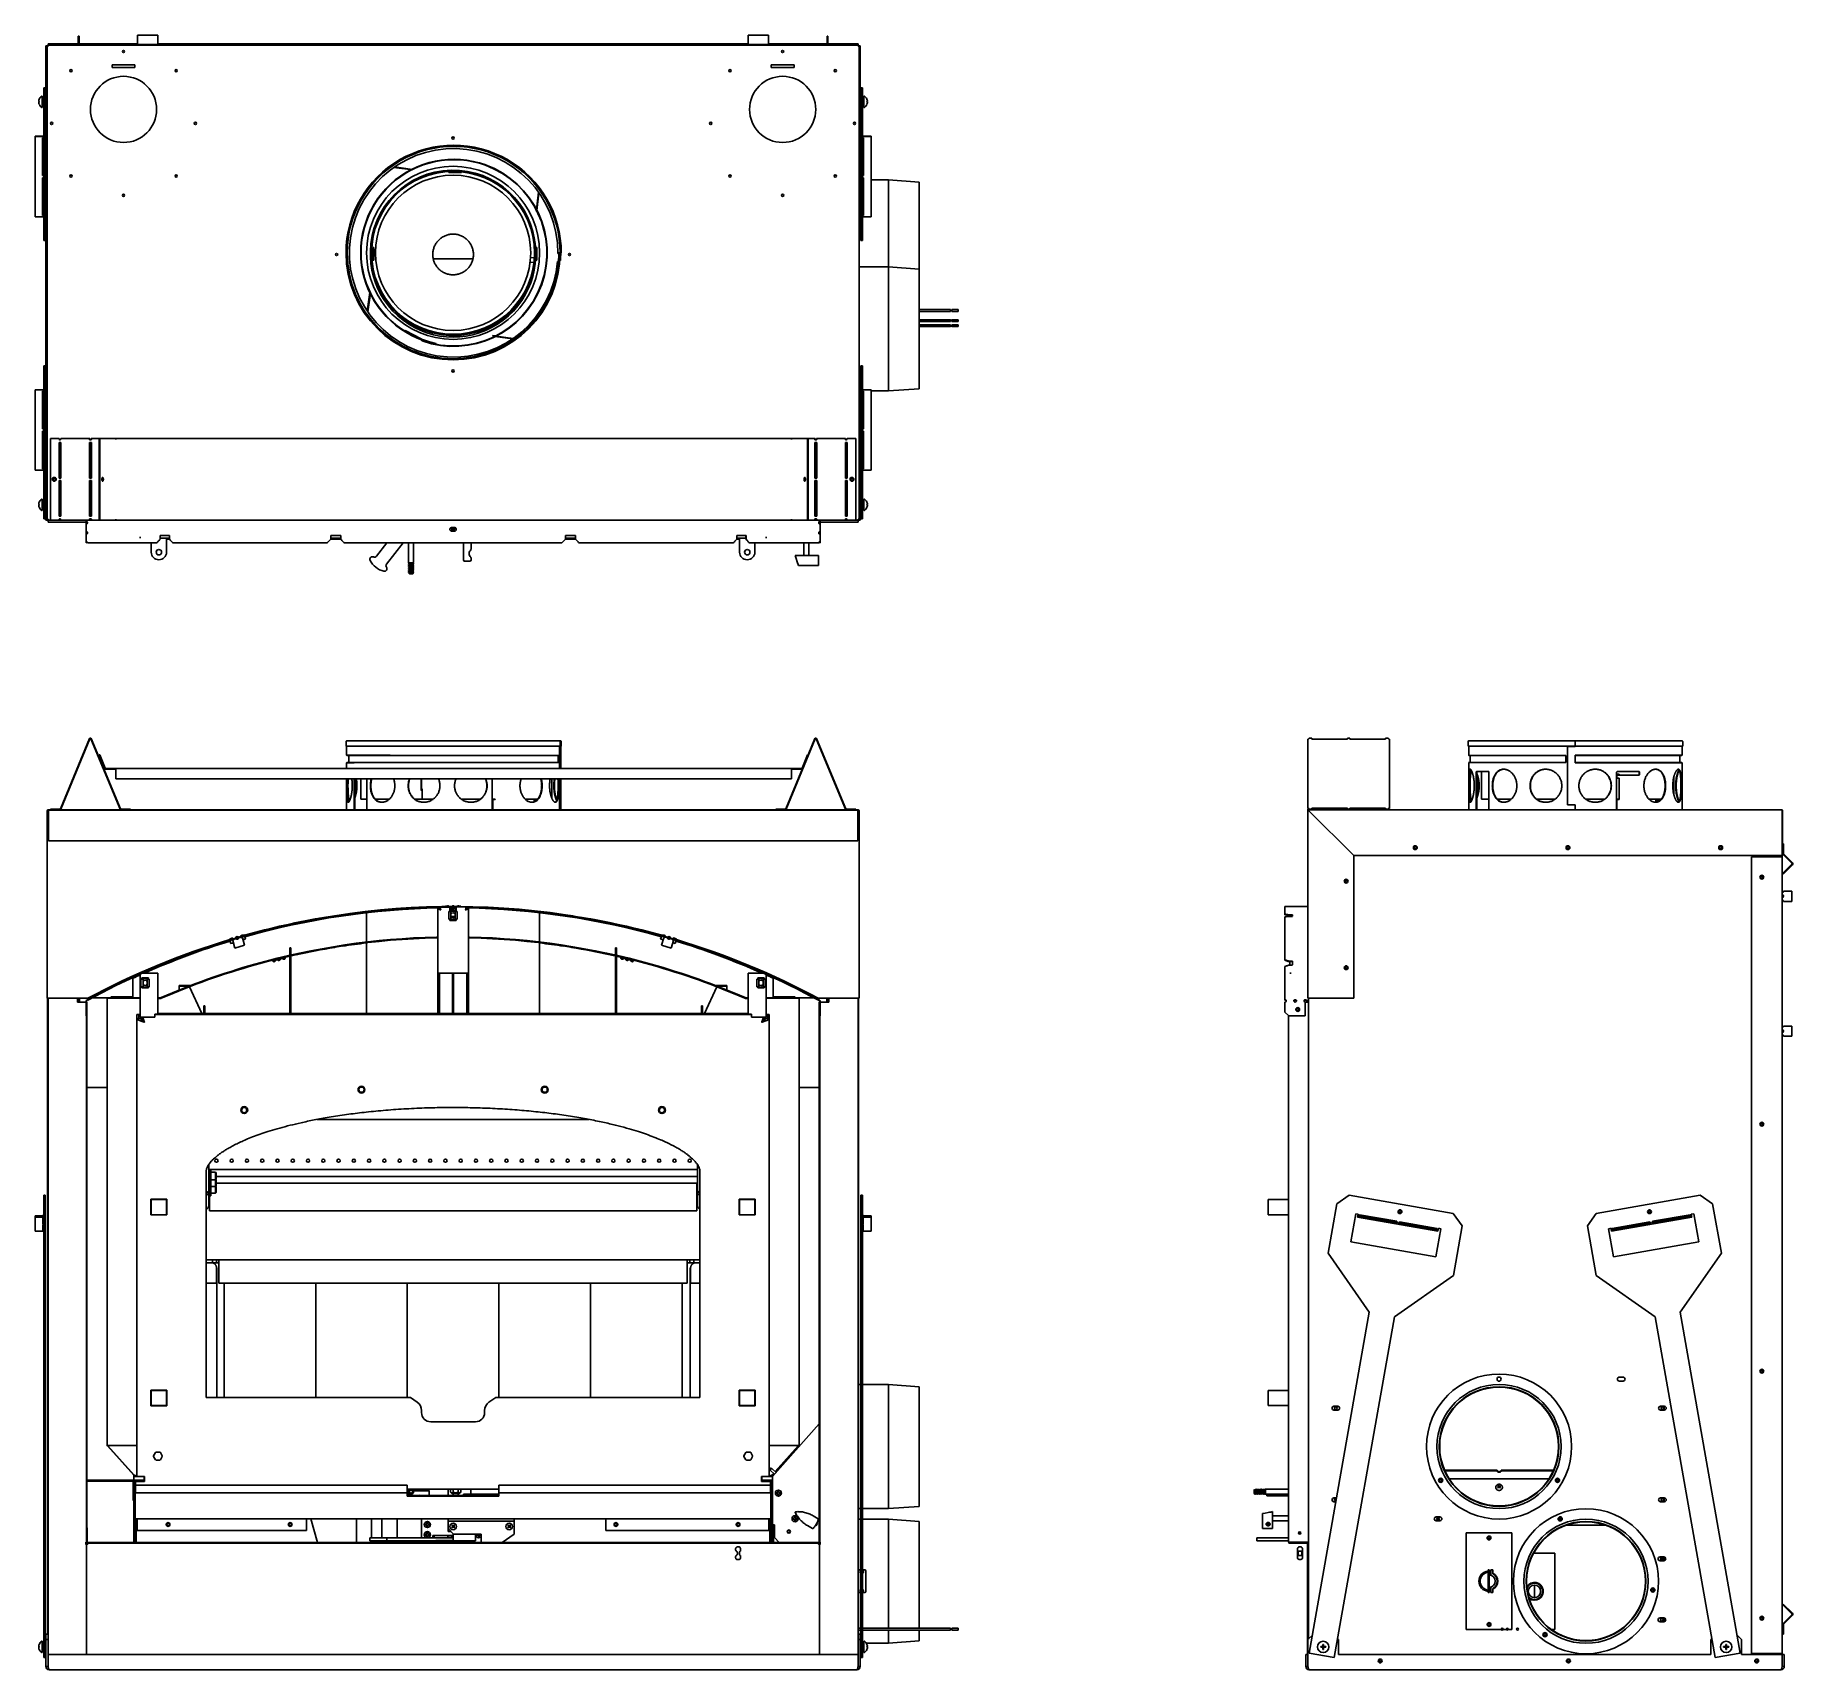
# Model space of a CAD drawing. Header units: inches. Extents: x 16 to 102.3, y 9.9 to 90.2.
import ezdxf

# ---------------------------------------------------------------- set-up
doc = ezdxf.new("R2010")
doc.units = ezdxf.units.IN
doc.header["$LTSCALE"] = 6.6
doc.header["$MEASUREMENT"] = 0
doc.layers.get('0').update_dxf_attribs({"linetype": 'CONTINUOUS'})

msp = doc.modelspace()

# ---------------------------------------------------------------- linework, layer by layer
at = {"color": 7, "linetype": 'CONTINUOUS'}
for p, q in [((16.612, 89.814), (16.612, 89.733)), ((18.096, 90.185), (18.132, 90.185)), ((18.132, 89.733), (18.132, 90.185)), ((54.918, 90.185), (54.882, 90.185)), ((54.882, 89.733), (54.882, 90.185)), ((56.402, 89.814), (56.402, 89.733)), ((16.507, 89.709), (16.591, 89.709)), ((16.591, 89.733), (16.591, 89.709)), ((18.096, 89.774), (18.132, 89.774)), ((21.007, 89.769), (21.007, 89.733)), ((22.007, 89.769), (22.007, 89.733)), ((51.007, 89.769), (51.007, 89.733)), ((52.007, 89.769), (52.007, 89.733)), ((54.918, 89.774), (54.882, 89.774)), ((56.423, 89.733), (56.423, 89.709)), ((56.507, 89.709), (56.423, 89.709)), ((16.327, 86.694), (16.327, 87.224)), ((16.402, 80.138), (16.402, 87.646)), ((16.477, 87.646), (16.402, 87.646)), ((16.477, 87.214), (16.507, 87.214)), ((16.507, 87.709), (16.567, 87.709)), ((16.507, 87.444), (16.567, 87.444)), ((56.507, 87.709), (56.447, 87.709)), ((56.507, 87.444), (56.447, 87.444)), ((56.537, 87.214), (56.507, 87.214)), ((56.537, 87.646), (56.612, 87.646)), ((56.612, 87.646), (56.612, 80.138)), ((56.687, 87.224), (56.687, 86.694)), ((16.177, 86.976), (16.156, 86.976)), ((16.177, 86.941), (16.156, 86.941)), ((16.177, 87.084), (16.177, 87.084)), ((16.177, 86.834), (16.177, 86.834)), ((16.327, 87.084), (16.402, 87.084)), ((16.327, 86.834), (16.402, 86.834)), ((16.477, 86.722), (16.402, 86.722)), ((16.477, 86.704), (16.507, 86.704)), ((16.507, 86.474), (16.567, 86.474)), ((56.507, 86.474), (56.447, 86.474)), ((56.537, 86.704), (56.507, 86.704)), ((56.537, 86.722), (56.612, 86.722)), ((56.687, 87.084), (56.612, 87.084)), ((56.687, 86.834), (56.612, 86.834)), ((56.837, 87.084), (56.838, 87.084)), ((56.859, 86.976), (56.837, 86.976)), ((56.859, 86.941), (56.837, 86.941)), ((56.838, 86.834), (56.837, 86.834)), ((16.402, 86.293), (16.477, 86.293)), ((16.402, 85.679), (16.477, 85.679)), ((16.507, 86.209), (16.567, 86.209)), ((56.507, 86.209), (56.447, 86.209)), ((56.612, 86.293), (56.537, 86.293)), ((56.612, 85.679), (56.537, 85.679)), ((15.977, 85.267), (15.977, 81.315)), ((16.327, 85.254), (15.977, 85.254)), ((16.343, 83.346), (16.343, 85.192)), ((56.672, 85.192), (56.672, 83.346)), ((57.037, 85.254), (56.687, 85.254)), ((57.037, 81.315), (57.037, 85.267)), ((16.343, 83.346), (16.359, 83.358)), ((16.343, 81.376), (16.343, 83.223)), ((33.599, 83.735), (34.532, 83.61)), ((34.536, 83.638), (34.532, 83.61)), ((36.293, 83.506), (36.293, 83.478)), ((36.913, 83.478), (36.293, 83.478)), ((36.913, 83.506), (36.913, 83.478)), ((56.537, 83.122), (56.447, 83.122)), ((56.656, 83.122), (56.614, 83.122)), ((56.672, 83.346), (56.656, 83.358)), ((56.672, 83.223), (56.672, 81.376)), ((57.902, 83.122), (57.037, 83.122)), ((59.402, 83.009), (57.902, 83.122)), ((57.902, 72.752), (57.902, 83.122)), ((59.402, 72.865), (59.402, 83.009)), ((40.702, 82.517), (40.597, 81.67)), ((15.977, 81.315), (16.327, 81.315)), ((16.343, 81.376), (16.359, 81.389)), ((40.593, 81.631), (40.587, 81.583)), ((40.614, 81.579), (40.587, 81.583)), ((56.672, 81.376), (56.656, 81.389)), ((56.687, 81.315), (57.037, 81.315)), ((16.402, 80.569), (16.477, 80.569)), ((56.612, 80.569), (56.537, 80.569)), ((16.402, 80.138), (16.477, 80.138)), ((32.534, 80.016), (32.504, 80.02)), ((32.589, 79.802), (32.617, 79.802)), ((32.617, 79.802), (32.617, 79.182)), ((40.616, 79.802), (40.588, 79.802)), ((40.588, 79.182), (40.588, 79.802)), ((41.657, 79.511), (41.708, 79.511)), ((41.709, 79.539), (41.765, 79.539)), ((41.765, 79.538), (41.821, 79.538)), ((56.612, 80.138), (56.537, 80.138)), ((32.589, 79.182), (32.617, 79.182)), ((35.534, 79.246), (37.481, 79.246)), ((40.293, 79.084), (40.511, 79.058)), ((40.314, 79.311), (40.532, 79.298)), ((40.616, 79.182), (40.588, 79.182)), ((41.64, 79.12), (41.692, 79.116)), ((41.779, 79.157), (41.751, 79.159)), ((57.902, 78.853), (56.447, 78.853)), ((59.402, 78.74), (57.902, 78.853)), ((32.313, 76.639), (32.443, 77.563)), ((60.945, 76.754), (59.402, 76.754)), ((60.945, 76.664), (59.402, 76.664)), ((60.945, 76.254), (59.402, 76.254)), ((60.945, 76.164), (59.402, 76.164)), ((60.945, 76.004), (59.402, 76.004)), ((60.945, 76.664), (60.945, 76.754)), ((60.945, 76.724), (61.005, 76.724)), ((60.945, 76.694), (61.005, 76.694)), ((60.945, 76.164), (60.945, 76.254)), ((60.945, 76.224), (61.005, 76.224)), ((60.945, 76.194), (61.005, 76.194)), ((60.945, 75.914), (60.945, 76.004)), ((61.005, 76.754), (61.32, 76.754)), ((61.005, 76.754), (61.005, 76.664)), ((61.005, 76.664), (61.32, 76.664)), ((61.005, 76.254), (61.32, 76.254)), ((61.005, 76.254), (61.005, 76.164)), ((61.005, 76.164), (61.32, 76.164)), ((61.005, 76.004), (61.32, 76.004)), ((61.005, 76.004), (61.005, 75.914)), ((61.32, 76.754), (61.32, 76.664)), ((61.32, 76.254), (61.32, 76.164)), ((61.32, 76.004), (61.32, 75.914)), ((34.146, 75.72), (34.136, 75.701)), ((34.941, 75.321), (34.146, 75.72)), ((34.992, 75.21), (34.999, 75.23)), ((36.293, 75.479), (36.293, 75.507)), ((36.293, 75.507), (36.913, 75.507)), ((36.913, 75.479), (36.913, 75.507)), ((38.456, 75.446), (38.46, 75.474)), ((38.581, 75.457), (38.46, 75.474)), ((39.457, 75.332), (38.619, 75.451)), ((60.945, 75.914), (59.402, 75.914)), ((60.945, 75.974), (61.005, 75.974)), ((60.945, 75.944), (61.005, 75.944)), ((61.005, 75.914), (61.32, 75.914)), ((35.654, 75.071), (35.658, 75.092)), ((16.402, 66.476), (16.402, 73.984)), ((16.402, 73.984), (16.477, 73.984)), ((16.402, 73.554), (16.477, 73.554)), ((56.612, 73.984), (56.537, 73.984)), ((56.612, 73.554), (56.537, 73.554)), ((56.612, 73.984), (56.612, 66.476)), ((15.977, 68.856), (15.977, 72.808)), ((16.327, 72.808), (15.977, 72.808)), ((16.343, 70.9), (16.343, 72.747)), ((16.343, 72.747), (16.359, 72.734)), ((56.537, 72.752), (56.447, 72.752)), ((56.672, 72.747), (56.656, 72.734)), ((56.672, 72.747), (56.672, 70.9)), ((57.037, 72.808), (56.687, 72.808)), ((57.037, 68.856), (57.037, 72.808)), ((57.902, 72.752), (57.037, 72.752)), ((59.402, 72.865), (57.902, 72.752)), ((16.343, 68.93), (16.343, 70.777)), ((16.343, 70.777), (16.359, 70.764)), ((16.727, 70.414), (16.727, 66.414)), ((16.727, 70.414), (17.15, 70.414)), ((17.152, 68.476), (17.152, 70.224)), ((17.152, 70.224), (17.233, 70.224)), ((17.233, 70.224), (17.233, 68.476)), ((17.234, 70.414), (18.661, 70.414)), ((18.64, 68.476), (18.64, 70.224)), ((18.64, 70.224), (18.745, 70.224)), ((18.648, 70.363), (18.67, 70.363)), ((18.737, 70.363), (18.715, 70.363)), ((18.724, 70.414), (54.291, 70.414)), ((18.745, 70.224), (18.745, 68.476)), ((19.148, 66.414), (19.148, 70.414)), ((19.945, 70.366), (19.945, 70.414)), ((53.127, 70.366), (53.127, 70.414)), ((53.924, 66.414), (53.924, 70.414)), ((54.27, 70.224), (54.375, 70.224)), ((54.27, 68.476), (54.27, 70.224)), ((54.278, 70.363), (54.3, 70.363)), ((54.367, 70.363), (54.345, 70.363)), ((55.781, 70.414), (54.354, 70.414)), ((54.375, 70.224), (54.375, 68.476)), ((55.782, 70.224), (55.862, 70.224)), ((55.782, 68.476), (55.782, 70.224)), ((55.862, 70.224), (55.862, 68.476)), ((56.288, 70.414), (55.865, 70.414)), ((56.288, 66.414), (56.288, 70.414)), ((56.672, 70.777), (56.656, 70.764)), ((56.672, 70.777), (56.672, 68.93)), ((15.977, 68.869), (16.327, 68.869)), ((16.402, 68.444), (16.477, 68.444)), ((17.152, 68.476), (17.233, 68.476)), ((17.152, 66.604), (17.152, 68.351)), ((17.152, 68.351), (17.233, 68.351)), ((17.233, 68.351), (17.233, 66.604)), ((18.64, 68.476), (18.745, 68.476)), ((18.64, 66.604), (18.64, 68.351)), ((18.64, 68.351), (18.745, 68.351)), ((18.745, 68.351), (18.745, 66.604)), ((54.27, 68.476), (54.375, 68.476)), ((54.27, 68.351), (54.375, 68.351)), ((54.27, 66.604), (54.27, 68.351)), ((54.375, 68.351), (54.375, 66.604)), ((55.782, 68.476), (55.862, 68.476)), ((55.782, 68.351), (55.862, 68.351)), ((55.782, 66.604), (55.782, 68.351)), ((55.862, 68.351), (55.862, 66.604)), ((56.612, 68.444), (56.537, 68.444)), ((56.687, 68.869), (57.037, 68.869)), ((16.327, 66.899), (16.327, 67.429)), ((16.402, 67.829), (16.477, 67.829)), ((16.477, 67.4), (16.402, 67.4)), ((16.477, 67.419), (16.507, 67.419)), ((16.507, 67.914), (16.567, 67.914)), ((16.507, 67.649), (16.567, 67.649)), ((56.507, 67.914), (56.447, 67.914)), ((56.507, 67.649), (56.447, 67.649)), ((56.537, 67.419), (56.507, 67.419)), ((56.612, 67.829), (56.537, 67.829)), ((56.537, 67.4), (56.612, 67.4)), ((56.687, 67.429), (56.687, 66.899)), ((16.177, 67.181), (16.156, 67.181)), ((16.177, 67.146), (16.156, 67.146)), ((16.177, 67.289), (16.177, 67.289)), ((16.177, 67.039), (16.177, 67.039)), ((16.327, 67.289), (16.402, 67.289)), ((16.327, 67.039), (16.402, 67.039)), ((16.477, 66.909), (16.507, 66.909)), ((16.507, 66.679), (16.567, 66.679)), ((17.152, 66.604), (17.233, 66.604)), ((18.64, 66.604), (18.745, 66.604)), ((54.27, 66.604), (54.375, 66.604)), ((55.782, 66.604), (55.862, 66.604)), ((56.507, 66.679), (56.447, 66.679)), ((56.537, 66.909), (56.507, 66.909)), ((56.687, 67.289), (56.612, 67.289)), ((56.687, 67.039), (56.612, 67.039)), ((56.837, 67.289), (56.838, 67.289)), ((56.859, 67.181), (56.837, 67.181)), ((56.859, 67.146), (56.837, 67.146)), ((56.838, 67.039), (56.837, 67.039)), ((16.477, 66.476), (16.402, 66.476)), ((16.507, 66.414), (16.612, 66.414)), ((16.612, 66.438), (16.612, 66.462)), ((16.612, 66.309), (16.612, 66.414)), ((19.126, 66.411), (16.632, 66.411)), ((16.727, 66.414), (17.15, 66.414)), ((17.234, 66.414), (18.661, 66.414)), ((18.483, 66.285), (18.507, 66.285)), ((18.507, 66.285), (18.507, 66.236)), ((18.507, 65.847), (18.507, 65.812)), ((18.507, 65.812), (18.507, 65.785)), ((18.507, 65.785), (18.507, 65.736)), ((18.52, 66.23), (18.52, 66.339)), ((18.52, 65.73), (18.52, 65.839)), ((18.648, 66.464), (18.67, 66.464)), ((18.737, 66.464), (18.715, 66.464)), ((18.724, 66.414), (54.291, 66.414)), ((19.945, 66.462), (19.945, 66.414)), ((19.945, 66.44), (19.945, 66.462)), ((22.122, 65.472), (22.122, 65.66)), ((50.893, 65.472), (50.893, 65.66)), ((53.127, 66.462), (53.127, 66.414)), ((53.127, 66.44), (53.127, 66.462)), ((56.382, 66.411), (53.946, 66.411)), ((54.278, 66.464), (54.3, 66.464)), ((54.367, 66.464), (54.345, 66.464)), ((55.781, 66.414), (54.354, 66.414)), ((54.494, 66.23), (54.494, 66.339)), ((54.494, 65.73), (54.494, 65.839)), ((54.531, 66.285), (54.507, 66.285)), ((54.507, 66.258), (54.507, 66.285)), ((54.507, 66.223), (54.507, 66.258)), ((54.507, 65.785), (54.507, 65.834)), ((54.507, 65.758), (54.507, 65.785)), ((54.507, 65.723), (54.507, 65.758)), ((56.288, 66.414), (55.865, 66.414)), ((56.402, 66.462), (56.402, 66.438)), ((56.507, 66.414), (56.402, 66.414)), ((56.402, 66.309), (56.402, 66.414)), ((56.537, 66.476), (56.612, 66.476)), ((18.483, 65.285), (18.507, 65.285)), ((18.507, 65.347), (18.507, 65.312)), ((18.507, 65.312), (18.507, 65.285)), ((21.132, 65.521), (21.132, 65.596)), ((21.681, 64.834), (21.681, 65.285)), ((22.431, 65.521), (22.431, 64.834)), ((34.319, 64.296), (34.319, 65.285)), ((34.569, 64.323), (34.569, 65.285)), ((37.015, 65.285), (37.015, 64.451)), ((37.39, 64.989), (37.39, 65.285)), ((50.583, 64.834), (50.583, 65.521)), ((51.333, 65.285), (51.333, 64.834)), ((51.883, 65.521), (51.883, 65.596)), ((53.736, 65.285), (53.736, 64.678)), ((53.986, 65.285), (53.986, 64.678)), ((54.507, 65.285), (54.507, 65.334)), ((54.531, 65.285), (54.507, 65.285)), ((34.32, 64.336), (34.319, 64.336)), ((34.32, 64.295), (34.319, 64.296)), ((34.32, 64.247), (34.319, 64.246)), ((34.319, 64.236), (34.319, 64.246)), ((34.32, 64.235), (34.319, 64.236)), ((34.32, 64.187), (34.319, 64.186)), ((34.319, 64.176), (34.319, 64.186)), ((34.32, 64.175), (34.319, 64.176)), ((34.32, 64.127), (34.319, 64.126)), ((34.319, 64.116), (34.319, 64.126)), ((34.32, 64.115), (34.319, 64.116)), ((34.32, 64.067), (34.319, 64.066)), ((34.319, 64.056), (34.319, 64.066)), ((34.32, 64.055), (34.319, 64.056)), ((34.32, 64.007), (34.319, 64.006)), ((34.319, 63.996), (34.319, 64.006)), ((34.32, 63.995), (34.319, 63.996)), ((34.32, 63.947), (34.319, 63.946)), ((34.319, 63.936), (34.319, 63.946)), ((34.32, 63.935), (34.319, 63.936)), ((34.555, 64.321), (34.517, 64.296)), ((34.517, 64.296), (34.555, 64.271)), ((34.53, 64.3), (34.569, 64.323)), ((34.567, 64.282), (34.569, 64.279)), ((34.568, 64.265), (34.569, 64.266)), ((34.568, 64.217), (34.569, 64.216)), ((34.568, 64.205), (34.569, 64.206)), ((34.568, 64.157), (34.569, 64.156)), ((34.568, 64.097), (34.569, 64.096)), ((34.568, 64.085), (34.569, 64.086)), ((34.568, 64.037), (34.569, 64.036)), ((34.568, 64.025), (34.569, 64.026)), ((34.568, 63.977), (34.569, 63.976)), ((34.568, 63.965), (34.569, 63.966)), ((34.568, 63.917), (34.569, 63.916)), ((34.568, 63.905), (34.569, 63.906)), ((34.569, 64.266), (34.569, 64.279)), ((34.569, 64.206), (34.569, 64.216)), ((34.569, 64.146), (34.569, 64.156)), ((34.569, 64.086), (34.569, 64.096)), ((34.569, 64.026), (34.569, 64.036)), ((34.569, 63.966), (34.569, 63.976)), ((34.569, 63.906), (34.569, 63.916)), ((37.075, 64.391), (37.33, 64.391)), ((37.39, 64.451), (37.39, 64.544)), ((53.315, 64.678), (54.452, 64.678)), ((53.486, 64.178), (54.442, 64.178)), ((54.452, 64.188), (54.452, 64.678)), ((34.319, 63.876), (34.319, 63.886)), ((34.32, 63.875), (34.319, 63.876)), ((34.319, 63.826), (34.32, 63.827)), ((34.319, 63.816), (34.319, 63.826)), ((34.319, 63.816), (34.32, 63.815)), ((34.32, 63.815), (34.335, 63.806)), ((34.335, 63.806), (34.357, 63.794)), ((34.364, 63.793), (34.352, 63.786)), ((34.368, 63.771), (34.352, 63.785)), ((34.357, 63.794), (34.361, 63.791)), ((34.368, 63.771), (34.521, 63.771)), ((34.521, 63.771), (34.558, 63.803)), ((34.558, 63.803), (34.558, 63.803)), ((34.569, 63.856), (34.568, 63.857)), ((34.569, 63.846), (34.568, 63.845)), ((34.569, 63.846), (34.569, 63.856)), ((17.217, 52.218), (18.648, 55.673)), ((18.639, 55.651), (18.661, 55.642)), ((18.648, 55.673), (18.67, 55.664)), ((18.737, 55.673), (18.715, 55.664)), ((18.746, 55.651), (18.724, 55.642)), ((20.168, 52.218), (18.737, 55.673)), ((31.25, 55.531), (31.25, 55.311)), ((31.25, 55.311), (41.765, 55.311)), ((31.278, 55.559), (41.793, 55.559)), ((41.751, 54.203), (41.751, 55.291)), ((41.779, 55.291), (41.751, 55.291)), ((41.765, 55.531), (41.765, 55.291)), ((41.821, 55.311), (41.793, 55.311)), ((41.821, 55.531), (41.821, 55.311)), ((54.278, 55.673), (53.946, 54.872)), ((54.269, 55.651), (54.291, 55.642)), ((54.278, 55.673), (54.3, 55.664)), ((54.367, 55.673), (54.345, 55.664)), ((54.376, 55.651), (54.354, 55.642)), ((55.798, 52.218), (54.367, 55.673)), ((78.5, 52.249), (78.5, 55.651)), ((78.565, 55.703), (78.69, 55.703)), ((78.69, 55.654), (78.69, 55.703)), ((80.438, 55.654), (78.69, 55.654)), ((80.438, 55.654), (80.438, 55.703)), ((80.438, 55.703), (80.563, 55.703)), ((80.563, 55.654), (80.563, 55.703)), ((82.31, 55.654), (80.563, 55.654)), ((82.31, 55.654), (82.31, 55.703)), ((82.31, 55.703), (82.435, 55.703)), ((82.5, 52.249), (82.5, 55.651)), ((86.368, 55.311), (86.368, 55.531)), ((86.368, 55.311), (96.911, 55.311)), ((86.396, 55.559), (96.883, 55.559)), ((91.624, 55.559), (91.624, 55.311)), ((96.911, 55.311), (96.911, 55.531)), ((19.126, 54.872), (19.148, 54.881)), ((19.423, 54.218), (19.148, 54.881)), ((41.75, 54.877), (41.737, 54.877)), ((41.737, 54.875), (41.75, 54.875)), ((41.75, 54.479), (41.737, 54.479)), ((41.75, 54.476), (41.737, 54.476)), ((53.924, 54.881), (53.649, 54.217)), ((53.946, 54.872), (53.924, 54.881)), ((19.445, 54.203), (53.627, 54.203)), ((19.945, 53.703), (19.945, 54.203)), ((53.127, 53.703), (19.945, 53.703)), ((31.675, 52.239), (31.675, 53.703)), ((34.939, 53.204), (34.939, 53.703)), ((41.358, 52.744), (41.358, 53.703)), ((41.751, 52.429), (41.751, 53.703)), ((53.671, 54.208), (52.847, 52.218)), ((53.127, 53.703), (53.127, 54.203)), ((86.79, 52.239), (86.79, 53.999)), ((94.77, 54.029), (94.77, 53.909)), ((96.468, 52.947), (96.468, 53.771)), ((40.588, 52.625), (40.588, 52.704)), ((95.697, 52.679), (95.697, 52.574)), ((95.724, 52.679), (95.697, 52.679)), ((95.713, 52.704), (95.713, 52.679)), ((16.632, 52.155), (16.632, 50.655)), ((56.382, 52.155), (16.632, 52.155)), ((16.727, 52.179), (16.727, 52.203)), ((16.727, 52.203), (17.194, 52.203)), ((17.15, 52.203), (17.15, 52.179)), ((17.194, 52.203), (17.194, 52.179)), ((17.217, 52.218), (17.239, 52.208)), ((17.234, 52.259), (17.256, 52.249)), ((20.151, 52.259), (20.129, 52.249)), ((20.168, 52.218), (20.146, 52.208)), ((20.19, 52.203), (20.19, 52.179)), ((20.19, 52.203), (20.658, 52.203)), ((20.235, 52.203), (20.235, 52.179)), ((20.658, 52.179), (20.658, 52.203)), ((41.779, 52.429), (41.751, 52.429)), ((41.765, 52.179), (41.765, 52.429)), ((52.357, 52.179), (52.357, 52.203)), ((52.824, 52.203), (52.357, 52.203)), ((52.78, 52.203), (52.78, 52.179)), ((52.824, 52.203), (52.824, 52.179)), ((52.847, 52.218), (52.869, 52.208)), ((52.864, 52.259), (52.886, 52.249)), ((55.781, 52.259), (55.759, 52.249)), ((55.798, 52.218), (55.776, 52.208)), ((55.82, 52.203), (55.82, 52.179)), ((56.288, 52.203), (55.82, 52.203)), ((55.865, 52.203), (55.865, 52.179)), ((56.288, 52.179), (56.288, 52.203)), ((56.382, 52.155), (56.382, 50.655)), ((78.497, 52.155), (78.497, 50.655)), ((78.507, 52.155), (78.497, 52.155)), ((78.5, 52.179), (78.5, 52.203)), ((78.5, 52.203), (82.5, 52.203)), ((78.562, 52.218), (78.562, 52.208)), ((78.69, 52.203), (78.69, 52.256)), ((78.69, 52.256), (80.438, 52.256)), ((80.438, 52.203), (80.438, 52.256)), ((80.563, 52.203), (80.563, 52.256)), ((80.563, 52.256), (82.31, 52.256)), ((82.31, 52.203), (82.31, 52.256)), ((82.439, 52.218), (82.439, 52.208)), ((82.5, 52.179), (82.5, 52.203)), ((101.819, 52.131), (101.795, 52.131)), ((56.382, 50.655), (16.632, 50.655)), ((101.855, 50.506), (101.819, 50.506)), ((101.819, 49.929), (101.795, 49.929)), ((101.819, 49.048), (102.273, 49.502)), ((102.273, 49.553), (101.84, 49.985)), ((101.845, 49.023), (101.819, 49.048)), ((30.309, 46.913), (30.313, 46.89)), ((30.494, 46.944), (30.498, 46.92)), ((30.988, 47.021), (30.991, 46.997)), ((31.173, 47.048), (31.177, 47.024)), ((35.757, 47.322), (35.829, 47.322)), ((35.829, 47.397), (35.829, 47.322)), ((36.302, 46.8), (36.302, 47.175)), ((36.302, 47.175), (36.402, 47.175)), ((36.302, 46.8), (36.402, 46.8)), ((36.351, 47.322), (36.664, 47.322)), ((36.422, 47.248), (36.351, 47.248)), ((36.422, 47.228), (36.351, 47.228)), ((36.351, 47.207), (36.664, 47.207)), ((36.664, 46.769), (36.351, 46.769)), ((36.422, 46.748), (36.351, 46.748)), ((36.402, 46.8), (36.402, 47.175)), ((36.422, 47.208), (36.422, 47.248)), ((36.422, 47.208), (36.452, 47.208)), ((36.422, 46.738), (36.422, 46.768)), ((36.452, 46.768), (36.422, 46.768)), ((36.452, 47.243), (36.452, 47.208)), ((36.562, 47.243), (36.452, 47.243)), ((36.452, 46.738), (36.452, 46.768)), ((36.562, 47.243), (36.562, 47.208)), ((36.562, 47.208), (36.592, 47.208)), ((36.562, 46.738), (36.562, 46.768)), ((36.592, 46.768), (36.562, 46.768)), ((36.592, 47.208), (36.592, 47.248)), ((36.664, 47.248), (36.592, 47.248)), ((36.664, 47.228), (36.592, 47.228)), ((36.592, 46.738), (36.592, 46.768)), ((36.664, 46.748), (36.592, 46.748)), ((36.612, 46.8), (36.612, 47.175)), ((36.612, 47.175), (36.712, 47.175)), ((36.612, 46.8), (36.712, 46.8)), ((36.712, 46.8), (36.712, 47.175)), ((37.182, 47.322), (37.257, 47.322)), ((37.186, 47.397), (37.186, 47.322)), ((41.841, 47.048), (41.838, 47.024)), ((42.027, 47.021), (42.023, 46.997)), ((42.521, 46.944), (42.517, 46.92)), ((42.706, 46.913), (42.702, 46.89)), ((77.371, 47.048), (77.371, 47.024)), ((77.537, 46.94), (77.537, 47)), ((77.557, 46.944), (77.557, 46.997)), ((77.559, 47.021), (77.559, 46.997)), ((77.559, 46.997), (77.746, 46.997)), ((35.695, 45.926), (35.696, 45.89)), ((37.32, 45.926), (37.319, 45.89)), ((28.14, 44.904), (28.146, 44.88)), ((28.189, 44.891), (28.183, 44.914)), ((28.255, 44.936), (28.429, 44.978)), ((28.483, 45.399), (28.483, 45.029)), ((28.531, 45.399), (28.483, 45.399)), ((28.483, 42.179), (28.483, 44.992)), ((28.531, 44.964), (28.483, 44.964)), ((28.531, 44.899), (28.483, 44.899)), ((44.483, 45.399), (44.483, 45.04)), ((44.531, 45.399), (44.483, 45.399)), ((44.483, 42.179), (44.483, 45.003)), ((44.531, 44.964), (44.483, 44.964)), ((44.531, 44.899), (44.483, 44.899)), ((44.586, 44.978), (44.759, 44.936)), ((44.826, 44.891), (44.831, 44.914)), ((44.875, 44.904), (44.869, 44.88)), ((21.94, 44.48), (21.949, 44.458)), ((22.113, 44.553), (22.122, 44.53)), ((22.575, 44.742), (22.584, 44.719)), ((22.75, 44.811), (22.759, 44.789)), ((27.637, 44.786), (27.637, 44.783)), ((27.657, 44.789), (27.663, 44.763)), ((28.189, 44.891), (27.663, 44.763)), ((27.786, 44.776), (27.786, 44.782)), ((27.903, 44.792), (27.903, 44.812)), ((28.027, 44.835), (28.027, 44.841)), ((28.144, 44.851), (28.144, 44.871)), ((35.832, 42.147), (35.832, 44.147)), ((36.483, 44.147), (36.483, 42.179)), ((37.182, 42.147), (37.182, 44.147)), ((44.826, 44.891), (45.352, 44.763)), ((44.87, 44.851), (44.87, 44.871)), ((44.987, 44.841), (44.988, 44.835)), ((45.112, 44.792), (45.112, 44.812)), ((45.229, 44.782), (45.229, 44.776)), ((45.358, 44.789), (45.352, 44.763)), ((45.378, 44.783), (45.378, 44.786)), ((50.265, 44.811), (50.256, 44.789)), ((50.439, 44.742), (50.43, 44.719)), ((50.902, 44.553), (50.893, 44.53)), ((51.075, 44.48), (51.066, 44.458)), ((77.371, 44.811), (77.371, 44.789)), ((77.559, 44.742), (77.559, 44.719)), ((77.559, 44.719), (77.746, 44.719)), ((77.607, 44.147), (77.682, 44.147)), ((21.131, 43.489), (21.131, 43.864)), ((21.131, 43.864), (21.132, 43.864)), ((21.131, 43.489), (21.132, 43.489)), ((21.176, 43.489), (21.176, 43.864)), ((21.176, 43.864), (21.276, 43.864)), ((21.176, 43.489), (21.276, 43.489)), ((21.296, 43.917), (21.225, 43.917)), ((21.225, 43.896), (21.538, 43.896)), ((21.538, 43.458), (21.225, 43.458)), ((21.296, 43.437), (21.225, 43.437)), ((21.276, 43.489), (21.276, 43.864)), ((21.296, 43.897), (21.296, 43.927)), ((21.296, 43.897), (21.326, 43.897)), ((21.296, 43.427), (21.296, 43.457)), ((21.326, 43.457), (21.296, 43.457)), ((21.326, 43.927), (21.326, 43.897)), ((21.326, 43.427), (21.326, 43.457)), ((21.436, 43.927), (21.436, 43.897)), ((21.436, 43.897), (21.466, 43.897)), ((21.436, 43.427), (21.436, 43.457)), ((21.466, 43.457), (21.436, 43.457)), ((21.466, 43.897), (21.466, 43.927)), ((21.538, 43.917), (21.466, 43.917)), ((21.466, 43.427), (21.466, 43.457)), ((21.538, 43.437), (21.466, 43.437)), ((21.486, 43.489), (21.486, 43.864)), ((21.486, 43.864), (21.586, 43.864)), ((21.486, 43.489), (21.586, 43.489)), ((21.586, 43.489), (21.586, 43.864)), ((23.052, 43.326), (23.052, 43.542)), ((23.052, 43.522), (23.549, 43.522)), ((49.462, 43.484), (48.853, 42.179)), ((49.466, 43.522), (49.962, 43.522)), ((49.962, 43.542), (49.962, 43.326)), ((51.428, 43.864), (51.528, 43.864)), ((51.428, 43.489), (51.428, 43.864)), ((51.428, 43.489), (51.528, 43.489)), ((51.548, 43.917), (51.477, 43.917)), ((51.477, 43.896), (51.79, 43.896)), ((51.79, 43.458), (51.477, 43.458)), ((51.548, 43.437), (51.477, 43.437)), ((51.528, 43.489), (51.528, 43.864)), ((51.548, 43.897), (51.548, 43.927)), ((51.548, 43.897), (51.578, 43.897)), ((51.578, 43.457), (51.548, 43.457)), ((51.548, 43.427), (51.548, 43.457)), ((51.578, 43.927), (51.578, 43.897)), ((51.578, 43.427), (51.578, 43.457)), ((51.688, 43.927), (51.688, 43.897)), ((51.688, 43.897), (51.718, 43.897)), ((51.718, 43.457), (51.688, 43.457)), ((51.688, 43.427), (51.688, 43.457)), ((51.718, 43.897), (51.718, 43.927)), ((51.79, 43.917), (51.718, 43.917)), ((51.718, 43.427), (51.718, 43.457)), ((51.79, 43.437), (51.718, 43.437)), ((51.738, 43.864), (51.838, 43.864)), ((51.738, 43.489), (51.738, 43.864)), ((51.738, 43.489), (51.838, 43.489)), ((51.838, 43.489), (51.838, 43.864)), ((51.883, 43.864), (51.883, 43.864)), ((51.883, 43.489), (51.883, 43.864)), ((51.883, 43.489), (51.883, 43.489)), ((16.611, 42.922), (16.611, 11.679)), ((18.136, 42.922), (18.136, 42.726)), ((18.483, 42.778), (18.507, 42.778)), ((18.483, 42.732), (18.507, 42.732)), ((18.507, 42.057), (18.507, 42.778)), ((18.507, 42.726), (18.52, 42.726)), ((18.508, 42.82), (18.52, 42.799)), ((18.54, 42.81), (18.52, 42.799)), ((18.52, 42.726), (18.52, 16.204)), ((18.549, 42.843), (18.56, 42.821)), ((19.507, 20.95), (19.507, 42.944)), ((19.543, 42.929), (21.132, 42.929)), ((19.733, 42.949), (19.733, 42.985)), ((20.781, 42.949), (19.733, 42.949)), ((20.781, 42.949), (20.781, 42.985)), ((22.132, 42.908), (22.007, 42.908)), ((22.16, 42.953), (22.175, 42.92)), ((22.16, 42.914), (22.175, 42.92)), ((24.257, 42.554), (24.305, 42.554)), ((24.305, 42.179), (24.305, 42.554)), ((48.709, 42.554), (48.709, 42.179)), ((48.757, 42.554), (48.709, 42.554)), ((50.854, 42.953), (50.84, 42.92)), ((50.84, 42.92), (50.854, 42.914)), ((50.883, 42.908), (51.008, 42.908)), ((52.233, 42.949), (52.233, 42.985)), ((53.281, 42.949), (52.233, 42.949)), ((53.281, 42.949), (53.281, 42.985)), ((53.507, 42.945), (53.507, 42.909)), ((54.466, 42.843), (54.454, 42.821)), ((54.474, 42.81), (54.454, 42.821)), ((54.495, 42.799), (54.474, 42.81)), ((54.507, 42.726), (54.494, 42.726)), ((54.494, 42.726), (54.494, 16.204)), ((54.506, 42.82), (54.495, 42.799)), ((54.531, 42.778), (54.507, 42.778)), ((54.507, 42.754), (54.507, 42.778)), ((54.531, 42.732), (54.507, 42.732)), ((54.507, 42.732), (54.508, 42.057)), ((54.866, 42.922), (54.866, 42.726)), ((54.878, 42.726), (54.878, 42.922)), ((56.403, 24.461), (56.403, 42.922)), ((77.371, 42.843), (77.371, 42.821)), ((78.435, 42.807), (78.435, 42.786)), ((78.435, 42.786), (78.524, 42.786)), ((78.482, 42.726), (78.482, 42.786)), ((18.483, 42.244), (18.507, 42.244)), ((18.483, 42.057), (18.507, 42.057)), ((20.976, 41.928), (20.976, 42.116)), ((21.132, 42.116), (20.976, 42.116)), ((20.976, 41.928), (21.164, 41.928)), ((21.07, 42.116), (21.07, 41.929)), ((21.164, 41.991), (21.164, 41.928)), ((35.757, 42.179), (22.007, 42.179)), ((35.757, 42.147), (35.832, 42.147)), ((37.182, 42.179), (35.832, 42.179)), ((37.257, 42.147), (37.182, 42.147)), ((51.008, 42.179), (37.257, 42.179)), ((51.851, 41.991), (51.851, 41.928)), ((52.039, 41.928), (51.851, 41.928)), ((51.945, 42.116), (51.945, 41.929)), ((54.532, 42.244), (54.508, 42.244)), ((54.532, 42.057), (54.508, 42.057)), ((24.537, 34.444), (24.507, 34.444)), ((24.537, 33.934), (24.507, 33.934)), ((24.537, 33.218), (24.537, 34.506)), ((24.612, 34.439), (24.537, 34.439)), ((24.612, 33.877), (24.537, 33.877)), ((24.837, 34.376), (24.612, 34.376)), ((24.837, 34.001), (24.612, 34.001)), ((24.837, 33.673), (24.612, 33.673)), ((24.64, 34.501), (48.507, 34.501)), ((24.837, 33.343), (24.837, 34.376)), ((24.862, 34.333), (24.837, 34.376)), ((24.862, 34.045), (24.837, 34.001)), ((24.862, 33.717), (24.837, 33.673)), ((24.862, 33.674), (24.85, 33.696)), ((24.862, 34.005), (24.851, 34.025)), ((24.862, 34.045), (24.862, 34.333)), ((24.862, 34.171), (48.507, 34.171)), ((24.862, 33.717), (24.862, 34.005)), ((24.862, 33.84), (48.507, 33.84)), ((24.862, 33.386), (24.862, 33.674)), ((16.402, 10.537), (16.402, 33.254)), ((16.402, 33.254), (16.477, 33.254)), ((16.402, 32.824), (16.477, 32.824)), ((21.681, 33.039), (21.681, 32.289)), ((22.431, 33.039), (21.681, 33.039)), ((22.431, 33.039), (22.431, 32.289)), ((24.537, 33.606), (24.507, 33.606)), ((24.537, 33.275), (24.507, 33.275)), ((24.612, 33.549), (24.537, 33.549)), ((24.612, 33.218), (24.537, 33.218)), ((24.837, 33.343), (24.612, 33.343)), ((24.862, 33.386), (24.837, 33.343)), ((51.333, 33.039), (50.583, 33.039)), ((50.583, 33.039), (50.583, 32.289)), ((51.333, 33.039), (51.333, 32.289)), ((56.612, 33.254), (56.537, 33.254)), ((56.612, 32.824), (56.537, 32.824)), ((56.612, 33.254), (56.612, 10.537)), ((76.545, 33.039), (76.545, 32.289)), ((77.548, 33.039), (76.545, 33.039)), ((79.916, 32.824), (79.487, 30.391)), ((80.53, 33.254), (79.916, 32.824)), ((85.64, 32.353), (80.53, 33.254)), ((97.765, 33.254), (92.655, 32.353)), ((98.38, 32.824), (97.765, 33.254)), ((98.809, 30.391), (98.38, 32.824)), ((15.977, 32.166), (15.977, 32.24)), ((15.977, 32.24), (16.327, 32.24)), ((22.431, 32.289), (21.681, 32.289)), ((51.333, 32.289), (50.583, 32.289)), ((56.687, 32.24), (57.037, 32.24)), ((57.037, 32.166), (57.037, 32.24)), ((77.548, 32.289), (76.545, 32.289)), ((80.603, 30.96), (80.845, 32.335)), ((80.845, 32.335), (80.968, 32.313)), ((80.942, 32.166), (80.955, 32.24)), ((80.968, 32.313), (80.955, 32.241)), ((80.955, 32.24), (84.894, 31.545)), ((81.017, 32.23), (81.027, 32.287)), ((81.027, 32.287), (82.873, 31.962)), ((82.873, 31.962), (82.863, 31.905)), ((86.071, 31.738), (85.64, 32.353)), ((92.655, 32.353), (92.225, 31.738)), ((93.401, 31.545), (97.34, 32.24)), ((95.422, 31.962), (97.269, 32.287)), ((95.432, 31.905), (95.422, 31.962)), ((97.279, 32.23), (97.269, 32.287)), ((97.327, 32.313), (97.451, 32.335)), ((97.34, 32.241), (97.327, 32.313)), ((97.353, 32.166), (97.34, 32.24)), ((97.451, 32.335), (97.693, 30.96)), ((82.986, 31.883), (82.996, 31.94)), ((82.996, 31.94), (84.843, 31.614)), ((85.03, 31.597), (84.788, 30.222)), ((84.833, 31.558), (84.843, 31.614)), ((84.881, 31.471), (84.894, 31.545)), ((84.894, 31.546), (84.907, 31.619)), ((84.907, 31.619), (85.03, 31.597)), ((85.642, 29.306), (86.071, 31.738)), ((92.225, 31.738), (92.654, 29.306)), ((93.265, 31.597), (93.388, 31.619)), ((93.508, 30.222), (93.265, 31.597)), ((93.388, 31.619), (93.401, 31.546)), ((93.414, 31.471), (93.401, 31.545)), ((93.452, 31.614), (95.299, 31.94)), ((93.462, 31.558), (93.452, 31.614)), ((95.299, 31.94), (95.309, 31.883)), ((16.477, 30.391), (16.402, 30.391)), ((56.537, 30.391), (56.612, 30.391)), ((79.487, 30.391), (81.515, 27.495)), ((84.788, 30.222), (80.603, 30.96)), ((97.693, 30.96), (93.508, 30.222)), ((96.781, 27.495), (98.809, 30.391)), ((24.443, 29.929), (25.005, 29.929)), ((24.686, 30.064), (24.686, 29.929)), ((24.88, 30.064), (24.88, 29.929)), ((24.9, 29.679), (24.89, 29.679)), ((24.9, 23.304), (24.9, 29.679)), ((48.01, 29.929), (48.572, 29.929)), ((48.14, 30.064), (48.14, 29.929)), ((48.174, 29.679), (48.145, 29.679)), ((48.145, 29.679), (48.145, 23.304)), ((48.333, 30.064), (48.333, 29.929)), ((25.257, 28.929), (25.257, 23.304)), ((29.757, 28.929), (29.757, 23.304)), ((34.257, 28.929), (34.257, 23.304)), ((38.757, 28.929), (38.757, 23.304)), ((43.257, 28.929), (43.257, 23.304)), ((47.757, 23.304), (47.757, 28.929)), ((82.746, 27.278), (85.642, 29.306)), ((92.654, 29.306), (95.55, 27.278)), ((16.477, 27.495), (16.402, 27.495)), ((56.537, 27.495), (56.612, 27.495)), ((81.515, 27.495), (78.563, 10.754)), ((79.794, 10.537), (82.746, 27.278)), ((95.55, 27.278), (98.502, 10.537)), ((99.733, 10.754), (96.781, 27.495)), ((56.421, 24.461), (56.402, 24.461)), ((56.421, 16.659), (56.421, 24.461)), ((21.681, 23.659), (21.681, 22.909)), ((22.431, 23.659), (21.681, 23.659)), ((22.431, 23.659), (22.431, 22.909)), ((51.333, 23.659), (50.583, 23.659)), ((50.583, 23.659), (50.583, 22.909)), ((51.333, 23.659), (51.333, 22.909)), ((56.537, 23.949), (56.421, 23.949)), ((57.902, 23.949), (56.612, 23.949)), ((59.402, 23.836), (57.902, 23.949)), ((57.902, 17.848), (57.902, 23.949)), ((59.402, 17.961), (59.402, 23.836)), ((76.545, 23.659), (76.545, 22.909)), ((77.548, 23.659), (76.545, 23.659)), ((22.431, 22.909), (21.681, 22.909)), ((51.333, 22.909), (50.583, 22.909)), ((77.548, 22.909), (76.545, 22.909)), ((95.992, 22.69), (95.992, 22.878)), ((19.517, 20.95), (19.517, 20.945)), ((19.517, 20.95), (20.976, 20.95)), ((19.548, 20.945), (19.517, 20.945)), ((19.528, 20.938), (20.82, 19.491)), ((19.554, 20.938), (19.528, 20.938)), ((53.461, 20.938), (52.329, 19.669)), ((53.461, 20.938), (53.486, 20.938)), ((53.467, 20.95), (53.467, 20.945)), ((53.498, 20.945), (53.467, 20.945)), ((20.748, 19.205), (18.52, 19.205)), ((20.784, 19.169), (20.784, 18.241)), ((20.82, 19.491), (20.895, 19.491)), ((20.82, 19.429), (20.82, 19.241)), ((20.82, 19.241), (21.352, 19.241)), ((20.895, 19.491), (20.895, 19.429)), ((20.895, 19.241), (20.895, 18.999)), ((21.337, 19.429), (21.337, 19.241)), ((51.663, 19.241), (52.195, 19.241)), ((51.678, 19.429), (51.678, 19.241)), ((52.039, 19.857), (52.162, 19.819)), ((52.039, 19.852), (52.089, 19.737)), ((52.089, 19.737), (52.162, 19.819)), ((52.301, 19.548), (52.089, 19.737)), ((52.195, 19.491), (52.12, 19.491)), ((52.12, 19.491), (52.12, 19.429)), ((52.12, 19.241), (52.12, 18.999)), ((52.374, 19.63), (52.162, 19.819)), ((52.257, 19.588), (52.17, 19.491)), ((52.195, 19.429), (52.195, 19.241)), ((87.796, 19.702), (85.234, 19.702)), ((87.796, 19.702), (87.796, 19.734)), ((87.984, 19.702), (87.984, 19.734)), ((90.546, 19.702), (87.984, 19.702)), ((20.82, 18.241), (20.784, 18.241)), ((20.82, 18.976), (20.895, 18.976)), ((20.82, 18.491), (20.895, 18.491)), ((37.015, 18.49), (34.257, 18.49)), ((34.319, 18.804), (34.319, 18.812)), ((35.069, 18.804), (35.069, 18.812)), ((36.414, 18.804), (36.38, 18.784)), ((36.38, 18.784), (36.38, 18.659)), ((36.403, 18.636), (36.38, 18.659)), ((36.401, 18.634), (36.403, 18.636)), ((36.401, 18.634), (36.422, 18.613)), ((36.422, 18.613), (36.424, 18.615)), ((36.447, 18.592), (36.424, 18.615)), ((36.818, 18.592), (36.447, 18.592)), ((36.506, 18.784), (36.506, 18.659)), ((36.507, 18.49), (36.507, 18.592)), ((36.509, 18.631), (36.509, 18.632)), ((36.536, 18.617), (36.536, 18.619)), ((36.729, 18.617), (36.728, 18.619)), ((36.756, 18.631), (36.755, 18.632)), ((36.757, 18.49), (36.757, 18.592)), ((36.759, 18.784), (36.759, 18.659)), ((36.818, 18.592), (36.841, 18.615)), ((36.842, 18.613), (36.841, 18.615)), ((36.863, 18.634), (36.842, 18.613)), ((36.851, 18.804), (36.885, 18.784)), ((36.862, 18.636), (36.885, 18.659)), ((36.863, 18.634), (36.862, 18.636)), ((36.885, 18.784), (36.885, 18.659)), ((37.015, 18.551), (38.757, 18.551)), ((37.015, 18.551), (37.015, 18.476)), ((37.382, 18.551), (37.382, 18.804)), ((37.39, 18.551), (37.39, 18.476)), ((38.757, 18.49), (37.39, 18.49)), ((52.195, 18.976), (52.12, 18.976)), ((52.195, 18.491), (52.12, 18.491)), ((52.387, 18.629), (52.427, 18.629)), ((52.387, 18.589), (52.387, 18.629)), ((52.427, 18.589), (52.387, 18.589)), ((52.467, 18.709), (52.507, 18.709)), ((52.467, 18.669), (52.467, 18.709)), ((52.467, 18.509), (52.467, 18.549)), ((52.507, 18.509), (52.467, 18.509)), ((52.507, 18.709), (52.507, 18.669)), ((52.507, 18.549), (52.507, 18.509)), ((52.547, 18.629), (52.587, 18.629)), ((52.587, 18.589), (52.547, 18.589)), ((52.587, 18.629), (52.587, 18.589)), ((75.858, 18.755), (75.88, 18.782)), ((75.858, 18.755), (75.858, 18.602)), ((75.858, 18.602), (75.898, 18.555)), ((75.88, 18.782), (75.881, 18.782)), ((75.894, 18.759), (75.881, 18.782)), ((75.898, 18.555), (75.898, 18.555)), ((75.898, 18.555), (75.899, 18.555)), ((75.917, 18.804), (75.927, 18.804)), ((75.947, 18.554), (75.946, 18.555)), ((75.947, 18.554), (75.957, 18.554)), ((75.959, 18.555), (75.957, 18.554)), ((75.976, 18.803), (75.977, 18.804)), ((75.977, 18.804), (75.987, 18.804)), ((75.989, 18.803), (75.987, 18.804)), ((76.006, 18.555), (76.007, 18.554)), ((76.007, 18.554), (76.017, 18.554)), ((76.019, 18.555), (76.017, 18.554)), ((76.037, 18.804), (76.047, 18.804)), ((76.049, 18.803), (76.047, 18.804)), ((76.066, 18.555), (76.067, 18.554)), ((76.067, 18.554), (76.077, 18.554)), ((76.079, 18.555), (76.077, 18.554)), ((76.096, 18.803), (76.097, 18.804)), ((76.097, 18.804), (76.107, 18.804)), ((76.109, 18.803), (76.107, 18.804)), ((76.126, 18.555), (76.127, 18.554)), ((76.127, 18.554), (76.137, 18.554)), ((76.139, 18.555), (76.137, 18.554)), ((76.156, 18.803), (76.157, 18.804)), ((76.157, 18.804), (76.167, 18.804)), ((76.169, 18.803), (76.167, 18.804)), ((76.177, 18.788), (76.169, 18.803)), ((76.186, 18.555), (76.187, 18.554)), ((76.187, 18.554), (76.197, 18.554)), ((76.196, 18.754), (76.194, 18.759)), ((76.199, 18.555), (76.197, 18.554)), ((76.216, 18.803), (76.217, 18.804)), ((76.217, 18.804), (76.227, 18.804)), ((76.229, 18.803), (76.227, 18.804)), ((76.246, 18.555), (76.247, 18.554)), ((76.247, 18.554), (76.257, 18.554)), ((76.259, 18.555), (76.257, 18.554)), ((76.276, 18.803), (76.277, 18.804)), ((76.277, 18.804), (76.287, 18.804)), ((76.289, 18.803), (76.287, 18.804)), ((76.306, 18.555), (76.307, 18.554)), ((76.307, 18.554), (76.317, 18.554)), ((76.319, 18.555), (76.317, 18.554)), ((76.336, 18.803), (76.337, 18.804)), ((76.337, 18.804), (76.347, 18.804)), ((76.349, 18.803), (76.347, 18.804)), ((76.383, 18.717), (76.358, 18.737)), ((76.366, 18.555), (76.367, 18.554)), ((76.367, 18.554), (76.389, 18.554)), ((76.408, 18.737), (76.383, 18.717)), ((76.392, 18.556), (76.389, 18.554)), ((76.392, 18.556), (76.403, 18.576)), ((76.396, 18.803), (76.397, 18.804)), ((76.397, 18.804), (77.548, 18.804)), ((76.402, 18.578), (76.403, 18.576)), ((76.403, 18.576), (76.416, 18.554)), ((76.416, 18.554), (76.416, 18.554)), ((76.416, 18.554), (77.548, 18.554)), ((76.478, 18.551), (76.478, 18.476)), ((76.478, 18.551), (77.548, 18.551)), ((87.729, 18.905), (87.729, 18.878)), ((87.814, 18.971), (87.842, 18.995)), ((87.861, 18.931), (87.814, 18.971)), ((87.861, 18.931), (87.814, 18.891)), ((87.849, 18.873), (87.814, 18.891)), ((87.842, 18.867), (87.814, 18.891)), ((87.89, 18.955), (87.842, 18.995)), ((87.884, 18.903), (87.842, 18.995)), ((87.89, 18.907), (87.842, 18.867)), ((87.861, 18.884), (87.861, 18.931)), ((87.937, 18.995), (87.89, 18.955)), ((87.89, 18.907), (87.89, 18.955)), ((87.937, 18.867), (87.89, 18.907)), ((87.937, 18.995), (87.895, 18.903)), ((87.966, 18.971), (87.918, 18.931)), ((87.966, 18.891), (87.918, 18.931)), ((87.918, 18.884), (87.918, 18.931)), ((87.966, 18.891), (87.931, 18.873)), ((87.966, 18.971), (87.937, 18.995)), ((87.937, 18.867), (87.966, 18.891)), ((88.051, 18.905), (88.051, 18.878)), ((95.992, 18.19), (95.992, 18.378)), ((20.895, 17.347), (20.895, 16.179)), ((20.943, 16.179), (20.943, 17.347)), ((32.507, 17.347), (32.507, 16.409)), ((33.007, 17.347), (33.007, 16.409)), ((52.072, 16.179), (52.072, 17.347)), ((52.12, 17.347), (52.12, 16.179)), ((53.209, 17.375), (53.249, 17.375)), ((53.209, 17.335), (53.209, 17.375)), ((53.249, 17.335), (53.209, 17.335)), ((53.289, 17.455), (53.329, 17.455)), ((53.289, 17.415), (53.289, 17.455)), ((53.289, 17.255), (53.289, 17.295)), ((53.329, 17.455), (53.329, 17.415)), ((53.329, 17.295), (53.329, 17.255)), ((53.369, 17.375), (53.409, 17.375)), ((53.409, 17.335), (53.369, 17.335)), ((53.409, 17.375), (53.409, 17.335)), ((54.194, 17.5), (54.447, 17.354)), ((56.421, 17.336), (56.402, 17.336)), ((56.537, 17.848), (56.421, 17.848)), ((56.537, 17.334), (56.421, 17.334)), ((57.902, 17.848), (56.612, 17.848)), ((57.902, 17.334), (56.612, 17.334)), ((59.402, 17.961), (57.902, 17.848)), ((59.402, 17.221), (57.902, 17.334)), ((57.902, 11.974), (57.902, 17.334)), ((76.265, 17.594), (76.265, 16.879)), ((76.397, 17.627), (76.273, 17.604)), ((76.641, 17.673), (76.611, 17.667)), ((76.765, 16.868), (76.765, 17.7)), ((77.548, 17.494), (76.765, 17.494)), ((84.827, 17.333), (84.952, 17.333)), ((90.827, 17.333), (90.952, 17.333)), ((18.52, 16.905), (18.531, 16.905)), ((20.82, 16.786), (20.895, 16.786)), ((32.421, 16.274), (32.421, 16.409)), ((33.26, 16.274), (33.26, 16.409)), ((35.143, 17.088), (35.183, 17.088)), ((35.143, 17.048), (35.143, 17.088)), ((35.183, 17.048), (35.143, 17.048)), ((35.143, 16.588), (35.183, 16.588)), ((35.143, 16.548), (35.143, 16.588)), ((35.183, 16.548), (35.143, 16.548)), ((35.223, 17.168), (35.263, 17.168)), ((35.223, 17.128), (35.223, 17.168)), ((35.223, 16.968), (35.223, 17.008)), ((35.263, 16.968), (35.223, 16.968)), ((35.223, 16.668), (35.263, 16.668)), ((35.223, 16.628), (35.223, 16.668)), ((35.223, 16.468), (35.223, 16.508)), ((35.263, 16.468), (35.223, 16.468)), ((35.263, 17.168), (35.263, 17.128)), ((35.263, 17.008), (35.263, 16.968)), ((35.263, 16.668), (35.263, 16.628)), ((35.263, 16.508), (35.263, 16.468)), ((35.303, 17.088), (35.343, 17.088)), ((35.343, 17.048), (35.303, 17.048)), ((35.303, 16.588), (35.343, 16.588)), ((35.343, 16.548), (35.303, 16.548)), ((35.343, 17.088), (35.343, 17.048)), ((35.343, 16.588), (35.343, 16.548)), ((35.507, 16.524), (36.507, 16.524)), ((35.507, 16.409), (35.507, 16.524)), ((35.582, 16.409), (35.582, 16.524)), ((36.241, 16.429), (36.241, 16.524)), ((36.241, 16.429), (36.507, 16.429)), ((36.261, 16.409), (36.241, 16.429)), ((36.439, 17.024), (36.468, 17.052)), ((36.439, 16.929), (36.563, 17.052)), ((36.439, 17.024), (36.563, 16.9)), ((36.439, 16.929), (36.468, 16.9)), ((36.468, 17.052), (36.591, 16.929)), ((36.468, 16.9), (36.591, 17.024)), ((36.48, 16.518), (36.507, 16.518)), ((36.507, 16.624), (36.507, 16.264)), ((36.563, 17.052), (36.591, 17.024)), ((36.563, 16.9), (36.591, 16.929)), ((37.615, 16.264), (37.615, 16.601)), ((37.671, 16.588), (37.711, 16.588)), ((37.671, 16.548), (37.671, 16.588)), ((37.711, 16.548), (37.671, 16.548)), ((37.751, 16.468), (37.751, 16.508)), ((37.791, 16.468), (37.751, 16.468)), ((37.791, 16.508), (37.791, 16.468)), ((37.831, 16.588), (37.871, 16.588)), ((37.871, 16.548), (37.831, 16.548)), ((37.871, 16.588), (37.871, 16.548)), ((39.189, 17.024), (39.218, 17.052)), ((39.189, 16.929), (39.313, 17.052)), ((39.189, 17.024), (39.313, 16.9)), ((39.189, 16.929), (39.218, 16.9)), ((39.218, 17.052), (39.341, 16.929)), ((39.218, 16.9), (39.341, 17.024)), ((39.313, 17.052), (39.341, 17.024)), ((39.313, 16.9), (39.341, 16.929)), ((52.195, 16.786), (52.12, 16.786)), ((52.291, 16.986), (52.195, 16.986)), ((52.243, 16.986), (52.243, 16.179)), ((52.291, 16.986), (52.291, 17.05)), ((53.329, 17.255), (53.289, 17.255)), ((54.168, 16.869), (53.914, 17.015)), ((54.327, 17.017), (54.31, 17.026)), ((54.327, 17.017), (54.399, 17.142)), ((54.403, 17.129), (54.341, 17.021)), ((54.399, 17.142), (54.383, 17.152)), ((54.494, 16.905), (54.483, 16.905)), ((56.402, 16.659), (56.426, 16.659)), ((56.426, 11.909), (56.426, 16.659)), ((59.402, 11.974), (59.402, 17.221)), ((75.985, 16.274), (75.985, 16.409)), ((76.275, 16.869), (76.765, 16.868)), ((76.471, 17.08), (76.471, 17.129)), ((76.53, 17.017), (76.53, 17.152)), ((76.56, 17.017), (76.56, 17.152)), ((76.619, 17.08), (76.619, 17.129)), ((77.548, 17.244), (76.765, 17.244)), ((86.27, 16.659), (88.52, 16.659)), ((86.27, 11.909), (86.27, 16.659)), ((88.52, 16.659), (88.52, 11.909)), ((18.496, 16.204), (18.52, 16.204)), ((18.507, 16.204), (18.507, 16.203)), ((18.507, 16.203), (18.531, 16.203)), ((18.507, 10.679), (18.507, 16.097)), ((18.52, 16.24), (18.531, 16.24)), ((18.555, 16.155), (18.555, 16.179)), ((18.555, 16.155), (54.459, 16.155)), ((18.593, 16.155), (18.593, 16.179)), ((32.421, 16.274), (36.507, 16.274)), ((32.507, 16.274), (32.507, 16.179)), ((32.732, 16.179), (32.732, 16.187)), ((32.783, 16.187), (32.783, 16.179)), ((33.007, 16.274), (33.007, 16.179)), ((35.657, 16.289), (36.507, 16.289)), ((36.507, 16.264), (37.615, 16.264)), ((50.382, 15.842), (50.382, 15.851)), ((50.461, 15.967), (50.554, 15.967)), ((50.601, 15.764), (50.632, 15.764)), ((50.632, 15.545), (50.601, 15.545)), ((50.632, 15.764), (50.632, 15.851)), ((50.632, 15.458), (50.632, 15.545)), ((54.422, 16.155), (54.422, 16.179)), ((54.459, 16.155), (54.459, 16.179)), ((54.494, 16.24), (54.483, 16.24)), ((54.507, 16.203), (54.483, 16.203)), ((54.494, 16.204), (54.518, 16.204)), ((54.507, 10.679), (54.507, 16.097)), ((75.985, 16.274), (77.548, 16.274)), ((77.556, 16.155), (77.556, 16.179)), ((77.556, 16.155), (78.446, 16.155)), ((77.615, 16.155), (77.615, 16.179)), ((77.814, 16.155), (77.814, 16.203)), ((77.983, 15.458), (77.983, 15.851)), ((78.025, 15.764), (78.19, 15.764)), ((78.19, 15.545), (78.025, 15.545)), ((78.061, 15.967), (78.155, 15.967)), ((78.189, 16.155), (78.189, 16.203)), ((78.233, 15.458), (78.233, 15.851)), ((78.415, 16.155), (78.415, 16.179)), ((78.446, 16.155), (78.446, 16.179)), ((78.47, 16.131), (78.494, 16.131)), ((78.47, 10.679), (78.47, 16.131)), ((78.47, 16.097), (78.494, 16.097)), ((50.382, 15.458), (50.382, 15.467)), ((50.461, 15.342), (50.554, 15.342)), ((56.537, 14.844), (56.426, 14.844)), ((56.725, 14.844), (56.612, 14.844)), ((56.785, 13.784), (56.785, 14.784)), ((78.061, 15.342), (78.155, 15.342)), ((87.395, 14.844), (87.355, 14.844)), ((87.355, 13.724), (87.355, 14.844)), ((87.395, 13.724), (87.395, 14.844)), ((87.581, 14.844), (87.479, 14.844)), ((87.479, 14.577), (87.479, 14.844)), ((87.581, 14.644), (87.581, 14.844)), ((95.992, 15.291), (95.992, 15.479)), ((87.479, 13.724), (87.479, 13.991)), ((87.581, 13.724), (87.581, 13.924)), ((89.625, 14.089), (89.625, 13.479)), ((56.426, 13.724), (56.537, 13.724)), ((56.612, 13.724), (56.725, 13.724)), ((87.395, 13.724), (87.355, 13.724)), ((87.479, 13.724), (87.581, 13.724)), ((101.845, 13.162), (101.819, 13.137)), ((101.819, 13.137), (102.273, 12.683)), ((95.992, 12.291), (95.992, 12.479)), ((101.819, 12.149), (101.819, 11.679)), ((102.273, 12.632), (101.84, 12.2)), ((16.327, 10.789), (16.327, 11.319)), ((16.477, 11.309), (16.507, 11.309)), ((16.507, 11.679), (16.612, 11.679)), ((16.507, 11.414), (16.612, 11.414)), ((16.612, 10.679), (16.612, 11.486)), ((56.402, 11.909), (56.426, 11.909)), ((56.537, 11.884), (56.402, 11.884)), ((56.507, 11.679), (56.402, 11.679)), ((56.402, 11.486), (56.402, 10.679)), ((56.507, 11.414), (56.402, 11.414)), ((56.421, 11.679), (56.421, 11.884)), ((56.537, 11.974), (56.426, 11.974)), ((56.537, 11.309), (56.507, 11.309)), ((60.945, 11.974), (56.612, 11.974)), ((60.945, 11.884), (56.612, 11.884)), ((56.687, 11.233), (56.612, 11.233)), ((56.687, 11.319), (56.687, 10.789)), ((57.902, 11.233), (56.809, 11.233)), ((57.902, 11.884), (57.902, 11.233)), ((59.402, 11.346), (57.902, 11.233)), ((59.402, 11.884), (59.402, 11.346)), ((60.945, 11.884), (60.945, 11.974)), ((60.945, 11.944), (61.005, 11.944)), ((60.945, 11.914), (61.005, 11.914)), ((61.005, 11.974), (61.32, 11.974)), ((61.005, 11.974), (61.005, 11.884)), ((61.005, 11.884), (61.32, 11.884)), ((61.32, 11.974), (61.32, 11.884)), ((88.006, 11.909), (86.27, 11.909)), ((88.257, 11.909), (88.085, 11.909)), ((88.52, 11.909), (88.334, 11.909)), ((101.855, 11.679), (101.819, 11.679)), ((16.156, 11.069), (16.177, 11.069)), ((16.156, 11.039), (16.177, 11.039)), ((16.177, 11.179), (16.177, 11.178)), ((16.177, 10.929), (16.177, 10.929)), ((16.327, 11.179), (16.402, 11.179)), ((16.327, 10.929), (16.402, 10.929)), ((16.477, 10.754), (16.402, 10.754)), ((16.477, 10.537), (16.402, 10.537)), ((16.477, 10.799), (16.507, 10.799)), ((56.537, 10.799), (56.507, 10.799)), ((56.537, 10.754), (56.612, 10.754)), ((56.537, 10.537), (56.612, 10.537)), ((56.687, 11.179), (56.612, 11.179)), ((56.687, 10.929), (56.612, 10.929)), ((56.837, 11.178), (56.838, 11.179)), ((56.859, 11.069), (56.837, 11.069)), ((56.859, 11.039), (56.837, 11.039)), ((56.838, 10.929), (56.837, 10.929)), ((78.395, 10.679), (78.5, 10.679)), ((78.563, 10.754), (79.794, 10.537)), ((79.203, 11.069), (79.125, 11.069)), ((79.203, 11.039), (79.125, 11.039)), ((79.224, 11.078), (79.233, 11.069)), ((79.233, 11.039), (79.224, 11.03)), ((79.233, 11.099), (79.233, 11.178)), ((79.233, 11.069), (79.268, 11.069)), ((79.233, 11.069), (79.233, 11.039)), ((79.233, 11.039), (79.268, 11.039)), ((79.233, 10.929), (79.233, 11.009)), ((79.268, 11.099), (79.268, 11.178)), ((79.268, 11.069), (79.276, 11.078)), ((79.268, 11.069), (79.268, 11.039)), ((79.268, 11.039), (79.276, 11.03)), ((79.268, 10.929), (79.268, 11.009)), ((79.375, 11.069), (79.298, 11.069)), ((79.375, 11.039), (79.298, 11.039)), ((98.502, 10.537), (99.733, 10.754)), ((98.998, 11.069), (98.92, 11.069)), ((98.998, 11.039), (98.92, 11.039)), ((99.019, 11.078), (99.028, 11.069)), ((99.028, 11.039), (99.019, 11.03)), ((99.028, 11.099), (99.028, 11.178)), ((99.028, 11.069), (99.063, 11.069)), ((99.028, 11.069), (99.028, 11.039)), ((99.028, 11.039), (99.063, 11.039)), ((99.028, 10.929), (99.028, 11.009)), ((99.063, 11.099), (99.063, 11.178)), ((99.063, 11.069), (99.071, 11.078)), ((99.063, 11.069), (99.063, 11.039)), ((99.063, 11.039), (99.071, 11.03)), ((99.063, 10.929), (99.063, 11.009)), ((99.17, 11.069), (99.093, 11.069)), ((99.17, 11.039), (99.093, 11.039)), ((101.9, 10.679), (101.795, 10.679)), ((16.507, 10.094), (16.612, 10.094)), ((56.507, 10.094), (56.402, 10.094)), ((78.395, 10.094), (78.5, 10.094)), ((101.9, 10.094), (101.795, 10.094))]:
    msp.add_line(p, q, dxfattribs=at)
at = {"color": 3, "linetype": 'CONTINUOUS'}
for p, q in [((18.096, 89.814), (16.612, 89.814)), ((18.096, 89.733), (18.096, 90.185)), ((21.007, 89.814), (18.132, 89.814)), ((21.007, 90.233), (21.007, 89.769)), ((21.007, 90.233), (22.007, 90.233)), ((22.007, 90.233), (22.007, 89.769)), ((51.007, 89.814), (22.007, 89.814)), ((51.007, 90.233), (52.007, 90.233)), ((51.007, 90.233), (51.007, 89.769)), ((52.007, 90.233), (52.007, 89.769)), ((54.882, 89.814), (52.007, 89.814)), ((54.918, 89.733), (54.918, 90.185)), ((56.402, 89.814), (54.918, 89.814)), ((16.507, 66.414), (16.507, 89.709)), ((16.567, 66.462), (16.567, 89.709)), ((16.591, 89.733), (56.423, 89.733)), ((22.007, 89.769), (21.007, 89.769)), ((52.007, 89.769), (51.007, 89.769)), ((56.447, 89.709), (56.447, 66.462)), ((56.507, 83.122), (56.507, 89.709)), ((19.757, 88.645), (19.757, 88.77)), ((19.757, 88.77), (20.882, 88.77)), ((20.882, 88.645), (19.757, 88.645)), ((20.882, 88.77), (20.882, 88.645)), ((52.133, 88.77), (53.258, 88.77)), ((52.133, 88.645), (52.133, 88.77)), ((53.258, 88.645), (52.133, 88.645)), ((53.258, 88.77), (53.258, 88.645)), ((16.477, 80.138), (16.477, 87.646)), ((56.537, 87.646), (56.537, 80.138)), ((16.327, 85.267), (15.977, 85.267)), ((16.359, 83.358), (16.359, 85.192)), ((56.656, 85.192), (56.656, 83.358)), ((57.037, 85.267), (56.687, 85.267)), ((33.632, 83.759), (34.512, 83.641)), ((16.359, 81.389), (16.359, 83.223)), ((36.913, 83.506), (36.293, 83.506)), ((56.656, 83.223), (56.656, 81.389)), ((40.726, 82.484), (40.62, 81.623)), ((40.615, 81.585), (40.614, 81.579)), ((32.589, 79.802), (32.589, 79.182)), ((40.616, 79.182), (40.616, 79.802)), ((32.29, 76.673), (32.418, 77.583)), ((34.932, 75.302), (34.136, 75.701)), ((36.293, 75.479), (36.913, 75.479)), ((38.534, 75.435), (38.456, 75.446)), ((39.423, 75.309), (38.572, 75.43)), ((16.477, 66.476), (16.477, 73.984)), ((56.537, 73.984), (56.537, 66.476)), ((16.359, 70.9), (16.359, 72.734)), ((56.507, 72.752), (56.507, 66.414)), ((56.656, 72.734), (56.656, 70.9)), ((16.359, 68.93), (16.359, 70.764)), ((18.662, 68.476), (18.662, 70.224)), ((18.723, 70.224), (18.723, 68.476)), ((19.126, 66.414), (19.126, 70.414)), ((53.946, 66.414), (53.946, 70.414)), ((54.292, 68.476), (54.292, 70.224)), ((54.353, 70.224), (54.353, 68.476)), ((56.656, 70.764), (56.656, 68.93)), ((15.977, 68.856), (16.327, 68.856)), ((18.662, 66.604), (18.662, 68.351)), ((18.723, 68.351), (18.723, 66.604)), ((54.292, 66.604), (54.292, 68.351)), ((54.353, 68.351), (54.353, 66.604)), ((56.687, 68.856), (57.037, 68.856)), ((16.567, 66.462), (16.615, 66.462)), ((16.612, 66.309), (18.492, 66.309)), ((16.615, 66.462), (16.615, 66.414)), ((16.632, 66.414), (16.615, 66.414)), ((18.483, 66.349), (18.483, 66.411)), ((18.492, 66.35), (18.483, 66.349)), ((18.483, 66.285), (18.483, 66.236)), ((18.483, 66.236), (18.483, 66.223)), ((18.483, 65.847), (18.483, 66.223)), ((18.483, 65.847), (18.483, 65.812)), ((18.483, 65.812), (18.483, 65.785)), ((18.483, 65.785), (18.483, 65.736)), ((18.483, 65.736), (18.483, 65.723)), ((18.483, 65.347), (18.483, 65.723)), ((18.496, 66.285), (18.496, 66.349)), ((18.531, 66.331), (18.531, 66.24)), ((18.531, 65.83), (18.531, 65.74)), ((22.113, 65.472), (22.113, 65.66)), ((22.113, 65.66), (22.575, 65.66)), ((22.575, 65.472), (22.575, 65.66)), ((30.494, 65.66), (30.988, 65.66)), ((30.494, 65.472), (30.494, 65.66)), ((30.988, 65.472), (30.988, 65.66)), ((36.434, 65.959), (36.581, 65.959)), ((36.445, 66.052), (36.57, 66.052)), ((36.57, 65.864), (36.445, 65.864)), ((42.027, 65.66), (42.519, 65.66)), ((42.027, 65.472), (42.027, 65.66)), ((42.521, 65.472), (42.521, 65.66)), ((50.439, 65.66), (50.904, 65.66)), ((50.439, 65.472), (50.439, 65.66)), ((50.902, 65.472), (50.902, 65.66)), ((54.483, 66.331), (54.483, 66.24)), ((54.483, 65.83), (54.483, 65.74)), ((54.518, 66.285), (54.518, 66.349)), ((54.531, 66.349), (54.523, 66.35)), ((54.523, 66.309), (56.402, 66.309)), ((54.531, 66.349), (54.531, 66.411)), ((54.531, 66.258), (54.531, 66.285)), ((54.531, 66.223), (54.531, 66.258)), ((54.531, 65.847), (54.531, 66.223)), ((54.531, 65.834), (54.531, 65.847)), ((54.531, 65.785), (54.531, 65.834)), ((54.531, 65.758), (54.531, 65.785)), ((54.531, 65.723), (54.531, 65.758)), ((54.531, 65.347), (54.531, 65.723)), ((56.399, 66.414), (56.382, 66.414)), ((56.399, 66.462), (56.447, 66.462)), ((56.399, 66.414), (56.399, 66.462)), ((18.483, 65.347), (18.483, 65.312)), ((18.483, 65.312), (18.483, 65.285)), ((18.549, 65.285), (21.94, 65.285)), ((22.575, 65.521), (22.122, 65.521)), ((22.431, 65.47), (22.575, 65.47)), ((22.75, 65.285), (30.309, 65.285)), ((30.988, 65.521), (30.498, 65.521)), ((30.498, 65.47), (30.988, 65.47)), ((31.173, 65.285), (41.841, 65.285)), ((33.255, 65.285), (32.746, 64.639)), ((33.236, 64.252), (34.052, 65.285)), ((42.517, 65.521), (42.027, 65.521)), ((42.027, 65.47), (42.517, 65.47)), ((42.706, 65.285), (50.265, 65.285)), ((50.893, 65.521), (50.439, 65.521)), ((50.439, 65.47), (50.583, 65.47)), ((51.075, 65.285), (54.466, 65.285)), ((54.531, 65.334), (54.531, 65.347)), ((54.531, 65.285), (54.531, 65.334)), ((17.239, 52.208), (18.67, 55.664)), ((20.146, 52.208), (18.715, 55.664)), ((31.278, 55.311), (31.278, 54.861)), ((41.737, 55.311), (41.737, 54.875)), ((41.779, 54.203), (41.779, 55.291)), ((41.779, 55.291), (41.793, 55.291)), ((41.793, 54.203), (41.793, 55.311)), ((54.3, 55.664), (52.869, 52.208)), ((55.776, 52.208), (54.345, 55.664)), ((86.396, 55.311), (86.396, 54.848)), ((91.243, 52.429), (91.243, 55.291)), ((91.243, 55.291), (91.624, 55.291)), ((91.624, 55.291), (91.624, 55.311)), ((96.883, 54.861), (96.883, 55.311)), ((19.401, 54.209), (19.126, 54.872)), ((31.278, 54.203), (31.278, 54.492)), ((31.32, 54.847), (41.717, 54.847)), ((31.32, 54.507), (41.717, 54.507)), ((31.385, 54.817), (31.385, 54.537)), ((41.666, 54.537), (41.666, 54.817)), ((41.717, 54.507), (41.717, 54.847)), ((41.737, 54.479), (41.737, 54.203)), ((53.946, 54.872), (53.671, 54.208)), ((86.396, 54.505), (86.396, 52.179)), ((86.41, 54.847), (86.445, 54.847)), ((86.41, 54.507), (86.445, 54.507)), ((86.475, 54.817), (86.475, 54.537)), ((91.172, 54.847), (87.162, 54.847)), ((91.172, 54.507), (87.162, 54.507)), ((91.172, 54.507), (91.172, 54.847)), ((91.625, 54.492), (91.625, 54.861)), ((91.625, 54.861), (96.883, 54.861)), ((91.625, 54.847), (96.84, 54.847)), ((91.625, 54.507), (96.84, 54.507)), ((91.625, 54.492), (96.883, 54.492)), ((96.775, 54.817), (96.775, 54.537)), ((96.883, 52.179), (96.883, 54.492)), ((19.945, 54.179), (19.445, 54.179)), ((31.278, 52.179), (31.278, 53.703)), ((31.649, 52.239), (31.649, 53.703)), ((31.968, 52.704), (31.968, 53.703)), ((32.266, 53.703), (32.266, 52.179)), ((34.932, 53.204), (34.932, 53.703)), ((34.958, 53.703), (34.958, 53.204)), ((38.435, 52.239), (38.435, 53.703)), ((41.737, 53.703), (41.737, 52.179)), ((41.779, 52.429), (41.779, 53.703)), ((41.793, 52.179), (41.793, 53.703)), ((53.627, 54.179), (53.127, 54.179)), ((86.764, 52.239), (86.764, 53.999)), ((86.786, 54.059), (87.372, 54.059)), ((87.03, 52.704), (87.03, 54.059)), ((87.379, 53.879), (87.379, 52.179)), ((87.39, 54.029), (87.39, 53.909)), ((93.659, 52.239), (93.659, 53.999)), ((93.659, 53.93), (93.744, 53.93)), ((93.744, 53.727), (93.659, 53.727)), ((93.665, 53.879), (93.665, 53.729)), ((94.748, 53.879), (93.665, 53.879)), ((93.714, 54.059), (94.762, 54.059)), ((93.734, 53.729), (93.785, 53.729)), ((93.785, 53.729), (93.785, 52.679)), ((94.748, 53.879), (94.752, 53.879)), ((94.786, 54.029), (94.786, 53.909)), ((31.968, 52.704), (32.266, 52.704)), ((32.683, 52.704), (33.376, 52.704)), ((34.619, 52.704), (35.533, 52.704)), ((34.955, 53.204), (34.939, 53.204)), ((34.992, 53.204), (34.958, 53.204)), ((34.992, 53.204), (34.992, 52.704)), ((36.911, 52.704), (37.851, 52.704)), ((38.435, 52.704), (38.575, 52.704)), ((38.456, 52.679), (38.456, 52.239)), ((38.575, 52.679), (38.456, 52.679)), ((38.575, 52.704), (38.575, 52.679)), ((40.045, 52.704), (40.668, 52.704)), ((40.495, 52.572), (40.495, 52.704)), ((40.516, 52.581), (40.516, 52.704)), ((40.523, 52.704), (40.523, 52.585)), ((40.616, 52.649), (40.616, 52.704)), ((40.629, 52.679), (40.616, 52.679)), ((40.629, 52.704), (40.629, 52.679)), ((87.03, 52.704), (87.379, 52.704)), ((87.795, 52.704), (88.487, 52.704)), ((89.729, 52.704), (90.642, 52.704)), ((92.142, 52.704), (93.078, 52.704)), ((93.659, 52.704), (93.785, 52.704)), ((93.665, 52.679), (93.665, 52.239)), ((93.785, 52.679), (93.665, 52.679)), ((95.25, 52.704), (95.86, 52.704)), ((95.592, 52.548), (95.592, 52.704)), ((95.641, 52.704), (95.641, 52.556)), ((95.724, 52.679), (95.724, 52.588)), ((95.74, 52.679), (95.724, 52.679)), ((95.74, 52.704), (95.74, 52.679)), ((16.567, 42.922), (16.567, 52.131)), ((16.615, 52.131), (16.567, 52.131)), ((16.615, 52.179), (16.615, 52.131)), ((16.615, 52.179), (56.399, 52.179)), ((41.779, 52.429), (41.793, 52.429)), ((56.399, 52.131), (56.399, 52.179)), ((56.447, 52.131), (56.399, 52.131)), ((56.447, 52.131), (56.447, 42.922)), ((78.5, 52.179), (101.771, 52.179)), ((78.5, 52.131), (78.5, 42.922)), ((78.548, 52.131), (78.5, 52.131)), ((78.548, 52.179), (78.548, 52.131)), ((80.75, 49.929), (78.548, 52.131)), ((78.69, 52.247), (80.438, 52.247)), ((80.563, 52.247), (82.31, 52.247)), ((91.243, 52.429), (91.624, 52.429)), ((91.624, 52.179), (91.624, 52.429)), ((101.795, 10.094), (101.795, 52.131)), ((101.819, 52.131), (101.819, 49.929)), ((101.855, 50.036), (101.855, 50.506)), ((80.75, 42.922), (80.75, 49.929)), ((101.795, 49.929), (80.75, 49.929)), ((100.295, 10.739), (100.295, 49.869)), ((101.795, 49.869), (100.295, 49.869)), ((101.771, 49.869), (101.771, 49.929)), ((101.845, 49.023), (102.298, 49.476)), ((102.298, 49.578), (101.866, 50.011)), ((102.271, 48.181), (101.86, 48.181)), ((101.86, 47.681), (102.271, 47.681)), ((102.271, 47.681), (102.271, 48.181)), ((32.257, 47.102), (32.257, 45.672)), ((35.757, 42.147), (35.757, 47.322)), ((35.829, 47.397), (36.664, 47.397)), ((36.132, 47.421), (36.132, 47.445)), ((36.132, 47.445), (36.214, 47.445)), ((36.227, 47.429), (36.227, 47.455)), ((36.351, 47.175), (36.351, 47.397)), ((36.351, 46.738), (36.351, 46.8)), ((36.664, 46.738), (36.351, 46.738)), ((36.402, 46.945), (36.612, 46.945)), ((36.664, 47.397), (36.664, 47.175)), ((36.664, 46.8), (36.664, 46.738)), ((36.787, 47.455), (36.787, 47.429)), ((36.801, 47.445), (36.882, 47.445)), ((37.257, 42.147), (37.257, 47.322)), ((40.757, 47.102), (40.757, 45.672)), ((77.371, 47.43), (77.371, 47.048)), ((77.371, 47.43), (77.95, 47.43)), ((77.371, 46.913), (77.371, 44.811)), ((77.559, 47.021), (77.746, 47.021)), ((77.559, 46.944), (77.746, 46.944)), ((77.607, 46.944), (77.607, 46.997)), ((77.746, 47.021), (77.746, 46.947)), ((78.138, 47.43), (78.505, 47.43)), ((25.528, 45.828), (25.606, 45.85)), ((25.535, 45.805), (25.528, 45.828)), ((25.631, 45.816), (25.617, 45.863)), ((26.154, 46.02), (26.168, 45.974)), ((26.268, 45.522), (26.16, 45.894)), ((26.17, 46.015), (26.248, 46.037)), ((26.248, 46.037), (26.255, 46.014)), ((26.312, 45.82), (26.277, 45.94)), ((46.738, 45.94), (46.702, 45.82)), ((46.855, 45.894), (46.747, 45.522)), ((46.76, 46.014), (46.766, 46.037)), ((46.766, 46.037), (46.844, 46.015)), ((46.847, 45.975), (46.86, 46.02)), ((47.398, 45.863), (47.384, 45.816)), ((47.409, 45.85), (47.487, 45.828)), ((47.487, 45.828), (47.48, 45.805)), ((25.558, 45.727), (25.593, 45.607)), ((25.68, 45.754), (25.788, 45.383)), ((25.788, 45.383), (26.268, 45.522)), ((28.531, 45.399), (28.531, 45.04)), ((28.531, 42.179), (28.531, 45.003)), ((32.257, 45.636), (32.257, 42.179)), ((40.757, 45.636), (40.757, 42.179)), ((44.531, 45.399), (44.531, 45.029)), ((44.531, 42.179), (44.531, 44.992)), ((46.747, 45.522), (47.227, 45.383)), ((47.227, 45.383), (47.335, 45.754)), ((47.422, 45.607), (47.457, 45.727)), ((21.132, 44.097), (21.132, 41.991)), ((21.246, 44.147), (22.007, 44.147)), ((22.007, 44.147), (22.007, 42.147)), ((35.757, 44.147), (37.257, 44.147)), ((36.531, 44.147), (36.531, 42.179)), ((51.008, 42.147), (51.008, 44.147)), ((51.008, 44.147), (51.769, 44.147)), ((51.883, 44.097), (51.883, 41.991)), ((77.371, 44.48), (77.371, 42.843)), ((77.559, 44.742), (77.746, 44.742)), ((77.559, 44.553), (77.746, 44.553)), ((77.607, 44.553), (77.607, 44.719)), ((77.746, 44.741), (77.746, 44.555)), ((20.781, 42.985), (20.781, 43.902)), ((21.225, 43.864), (21.225, 43.927)), ((21.225, 43.927), (21.538, 43.927)), ((21.225, 43.427), (21.225, 43.489)), ((21.538, 43.427), (21.225, 43.427)), ((21.538, 43.927), (21.538, 43.864)), ((21.538, 43.489), (21.538, 43.427)), ((23.052, 43.542), (23.605, 43.542)), ((23.553, 43.484), (24.162, 42.179)), ((49.41, 43.542), (49.962, 43.542)), ((51.79, 43.927), (51.477, 43.927)), ((51.477, 43.927), (51.477, 43.864)), ((51.477, 43.489), (51.477, 43.427)), ((51.477, 43.427), (51.79, 43.427)), ((51.79, 43.864), (51.79, 43.927)), ((51.79, 43.427), (51.79, 43.489)), ((52.233, 43.003), (52.233, 43.902)), ((18.567, 42.922), (16.567, 42.922)), ((16.587, 42.922), (16.587, 11.679)), ((16.612, 11.486), (16.612, 42.922)), ((18.05, 42.922), (18.05, 42.726)), ((18.483, 42.726), (18.05, 42.726)), ((18.148, 42.922), (18.148, 42.726)), ((18.49, 42.81), (18.483, 42.807)), ((18.483, 42.057), (18.483, 42.778)), ((18.529, 42.832), (18.508, 42.82)), ((18.751, 42.949), (18.619, 42.949)), ((19.733, 42.949), (18.803, 42.949)), ((21.132, 42.944), (19.507, 42.944)), ((19.733, 43.021), (19.733, 42.985)), ((20.781, 42.985), (19.733, 42.985)), ((22.132, 42.944), (22.007, 42.944)), ((22.146, 42.947), (22.16, 42.953)), ((24.257, 42.179), (24.257, 42.554)), ((48.757, 42.554), (48.757, 42.179)), ((50.854, 42.953), (50.869, 42.947)), ((50.883, 42.944), (51.008, 42.944)), ((51.883, 42.944), (53.507, 42.945)), ((53.471, 42.929), (51.883, 42.929)), ((53.281, 42.985), (52.233, 42.985)), ((53.281, 43.021), (53.281, 42.985)), ((54.212, 42.949), (53.281, 42.949)), ((53.507, 42.909), (53.507, 20.95)), ((54.395, 42.949), (54.263, 42.949)), ((54.447, 42.922), (56.447, 42.922)), ((54.506, 42.82), (54.466, 42.843)), ((54.531, 42.754), (54.531, 42.778)), ((54.531, 42.732), (54.532, 42.057)), ((54.538, 42.726), (54.964, 42.726)), ((54.964, 42.922), (54.964, 42.726)), ((56.402, 11.486), (56.402, 42.922)), ((56.427, 23.949), (56.427, 42.922)), ((77.371, 42.732), (77.371, 42.244)), ((78.371, 42.732), (78.371, 42.057)), ((78.371, 42.726), (78.524, 42.726)), ((78.435, 42.807), (78.436, 42.811)), ((78.435, 42.807), (78.524, 42.807)), ((78.5, 42.922), (80.75, 42.922)), ((78.506, 42.726), (78.506, 42.786)), ((78.524, 11.438), (78.524, 42.922)), ((18.496, 42.057), (18.496, 16.204)), ((20.976, 41.928), (20.976, 19.429)), ((21.164, 41.929), (21.07, 41.929)), ((21.857, 41.991), (21.132, 41.991)), ((21.857, 42.147), (21.857, 41.991)), ((22.007, 42.147), (21.857, 42.147)), ((21.857, 42.116), (51.158, 42.116)), ((51.008, 42.147), (51.158, 42.147)), ((51.158, 42.147), (51.158, 41.991)), ((51.158, 41.991), (51.883, 41.991)), ((51.945, 41.929), (51.851, 41.929)), ((51.883, 42.116), (52.039, 42.116)), ((52.039, 19.429), (52.039, 42.116)), ((54.518, 42.057), (54.518, 16.204)), ((77.371, 42.244), (77.559, 42.057)), ((77.548, 42.067), (77.548, 16.204)), ((77.559, 42.057), (78.371, 42.057)), ((102.271, 41.556), (101.86, 41.556)), ((102.271, 41.056), (102.271, 41.556)), ((101.86, 41.056), (102.271, 41.056)), ((18.52, 38.535), (19.507, 38.535)), ((53.507, 38.535), (54.494, 38.535)), ((43.198, 36.966), (29.817, 36.966)), ((24.507, 34.757), (24.507, 32.77)), ((48.507, 34.757), (48.507, 32.77)), ((24.382, 23.304), (24.382, 34.429)), ((24.612, 34.505), (24.612, 33.218)), ((48.477, 32.485), (48.477, 33.84)), ((48.632, 34.429), (48.632, 23.304)), ((16.477, 10.537), (16.477, 33.254)), ((21.666, 32.274), (21.666, 33.054)), ((21.666, 33.054), (22.446, 33.054)), ((22.446, 33.054), (22.446, 32.274)), ((24.537, 32.485), (24.537, 33.218)), ((50.568, 33.054), (51.348, 33.054)), ((50.568, 32.274), (50.568, 33.054)), ((51.348, 33.054), (51.348, 32.274)), ((56.537, 33.254), (56.537, 10.537)), ((15.977, 31.471), (15.977, 32.166)), ((15.977, 32.166), (16.327, 32.166)), ((16.359, 32.158), (16.359, 31.833)), ((22.446, 32.274), (21.666, 32.274)), ((48.477, 32.485), (24.537, 32.485)), ((51.348, 32.274), (50.568, 32.274)), ((56.656, 31.833), (56.656, 32.158)), ((56.687, 32.166), (57.037, 32.166)), ((57.037, 32.166), (57.037, 31.471)), ((80.942, 32.166), (84.881, 31.471)), ((81.024, 32.272), (82.871, 31.946)), ((93.414, 31.471), (97.353, 32.166)), ((95.425, 31.946), (97.271, 32.272)), ((16.327, 31.471), (15.977, 31.471)), ((16.359, 31.811), (16.359, 31.485)), ((56.656, 31.485), (56.656, 31.811)), ((57.037, 31.471), (56.687, 31.471)), ((82.994, 31.924), (84.84, 31.599)), ((93.455, 31.599), (95.302, 31.924)), ((24.382, 30.064), (48.632, 30.064)), ((24.382, 29.929), (24.443, 29.929)), ((24.891, 29.659), (24.891, 28.929)), ((25.005, 28.929), (25.005, 30.064)), ((48.01, 28.929), (48.01, 30.064)), ((48.173, 29.659), (48.173, 28.929)), ((48.572, 29.929), (48.632, 29.929)), ((24.382, 28.929), (24.891, 28.929)), ((25.005, 28.929), (48.01, 28.929)), ((48.173, 28.929), (48.632, 28.929)), ((87.857, 24.306), (87.921, 24.306)), ((93.796, 24.306), (93.984, 24.306)), ((21.666, 22.894), (21.666, 23.674)), ((21.666, 23.674), (22.446, 23.674)), ((22.446, 23.674), (22.446, 22.894)), ((50.568, 23.674), (51.348, 23.674)), ((50.568, 22.894), (50.568, 23.674)), ((51.348, 23.674), (51.348, 22.894)), ((87.93, 24.118), (87.851, 24.118)), ((93.984, 24.118), (93.796, 24.118)), ((22.446, 22.894), (21.666, 22.894)), ((34.414, 23.304), (24.382, 23.304)), ((34.744, 23.073), (34.414, 23.304)), ((34.957, 22.567), (34.957, 22.663)), ((38.057, 22.663), (38.057, 22.567)), ((38.601, 23.304), (38.271, 23.073)), ((48.632, 23.304), (38.601, 23.304)), ((51.348, 22.894), (50.568, 22.894)), ((79.776, 22.878), (79.964, 22.878)), ((79.964, 22.69), (79.776, 22.69)), ((95.815, 22.878), (96.003, 22.878)), ((96.003, 22.69), (95.815, 22.69)), ((37.607, 22.117), (35.407, 22.117)), ((54.494, 22.007), (52.195, 19.429)), ((19.548, 20.95), (19.548, 20.945)), ((19.554, 20.938), (20.845, 19.491)), ((52.039, 20.95), (53.498, 20.95)), ((53.486, 20.938), (52.343, 19.657)), ((53.498, 20.95), (53.498, 20.945)), ((21.883, 20.604), (21.793, 20.449)), ((21.793, 20.409), (21.883, 20.253)), ((22.097, 20.624), (21.918, 20.624)), ((21.918, 20.233), (22.097, 20.233)), ((22.221, 20.449), (22.132, 20.604)), ((22.132, 20.253), (22.221, 20.409)), ((50.883, 20.604), (50.793, 20.449)), ((50.793, 20.409), (50.883, 20.253)), ((51.097, 20.624), (50.918, 20.624)), ((50.918, 20.233), (51.097, 20.233)), ((51.221, 20.449), (51.132, 20.604)), ((51.132, 20.253), (51.221, 20.409)), ((20.82, 19.241), (18.52, 19.241)), ((20.82, 19.491), (20.82, 19.429)), ((20.82, 19.429), (21.352, 19.429)), ((20.82, 19.241), (20.82, 16.179)), ((20.895, 17.347), (20.895, 18.999)), ((20.895, 18.999), (34.257, 18.999)), ((20.914, 19.179), (20.914, 18.624)), ((21.352, 19.179), (20.914, 19.179)), ((21.352, 19.429), (21.352, 19.179)), ((34.257, 18.456), (34.257, 18.999)), ((38.757, 18.999), (52.12, 18.999)), ((38.757, 18.456), (38.757, 18.999)), ((51.663, 19.429), (52.195, 19.429)), ((51.663, 19.179), (51.663, 19.429)), ((52.1, 19.179), (51.663, 19.179)), ((52.1, 18.624), (52.1, 19.179)), ((52.12, 17.347), (52.12, 18.999)), ((52.271, 19.575), (52.195, 19.491)), ((52.195, 19.491), (52.195, 19.429)), ((52.195, 19.241), (52.195, 16.179)), ((87.796, 19.734), (85.22, 19.734)), ((90.335, 19.311), (85.448, 19.311)), ((90.559, 19.734), (87.984, 19.734)), ((20.914, 18.624), (34.257, 18.624)), ((34.257, 18.812), (38.757, 18.812)), ((38.757, 18.456), (34.257, 18.456)), ((34.44, 18.804), (34.319, 18.804)), ((34.32, 18.804), (34.32, 18.694)), ((34.32, 18.663), (34.32, 18.49)), ((34.335, 18.619), (34.335, 18.49)), ((38.757, 18.804), (34.444, 18.804)), ((35.335, 18.731), (34.557, 18.731)), ((35.32, 18.804), (35.32, 18.731)), ((35.335, 18.49), (35.335, 18.731)), ((36.265, 18.804), (36.265, 18.49)), ((37.015, 18.476), (37.39, 18.476)), ((38.757, 18.624), (52.1, 18.624)), ((76.478, 18.476), (77.548, 18.476)), ((79.776, 18.378), (79.907, 18.378)), ((79.87, 18.19), (79.776, 18.19)), ((95.815, 18.378), (96.003, 18.378)), ((96.003, 18.19), (95.815, 18.19)), ((20.895, 17.347), (52.12, 17.347)), ((20.995, 16.77), (20.995, 17.347)), ((29.305, 16.77), (29.305, 17.347)), ((29.524, 17.347), (29.841, 16.179)), ((31.757, 16.179), (31.757, 17.347)), ((33.757, 17.347), (33.757, 16.409)), ((34.96, 16.409), (34.96, 17.347)), ((36.265, 17.347), (36.265, 16.726)), ((39.515, 16.601), (39.515, 17.347)), ((44.015, 16.77), (44.015, 17.347)), ((52.02, 16.77), (52.02, 17.347)), ((56.427, 17.336), (56.427, 17.848)), ((84.796, 17.44), (84.984, 17.44)), ((84.827, 17.359), (84.952, 17.359)), ((90.827, 17.359), (90.952, 17.359)), ((90.859, 17.44), (90.922, 17.44)), ((18.531, 16.905), (18.531, 16.203)), ((20.995, 16.77), (29.305, 16.77)), ((32.421, 16.409), (36.507, 16.409)), ((39.515, 17.226), (36.265, 17.226)), ((36.265, 16.866), (36.531, 16.601)), ((36.265, 16.726), (36.406, 16.726)), ((36.531, 16.601), (37.89, 16.601)), ((37.89, 16.601), (37.89, 16.179)), ((38.919, 16.179), (39.515, 16.601)), ((44.015, 16.77), (52.02, 16.77)), ((52.195, 17.05), (52.295, 17.05)), ((52.295, 17.05), (52.295, 16.425)), ((52.295, 16.425), (52.522, 16.179)), ((54.483, 16.203), (54.483, 16.905)), ((75.985, 16.409), (77.548, 16.409)), ((84.984, 17.252), (84.796, 17.252)), ((90.931, 17.252), (90.85, 17.252)), ((93.122, 17.034), (91.198, 17.034)), ((18.472, 16.204), (18.472, 16.079)), ((18.496, 16.204), (18.472, 16.204)), ((18.507, 16.079), (18.472, 16.079)), ((18.555, 16.179), (54.459, 16.179)), ((33.757, 16.274), (33.757, 16.179)), ((34.96, 16.183), (34.96, 16.274)), ((35.335, 16.183), (34.96, 16.183)), ((35.335, 16.179), (35.335, 16.183)), ((54.507, 16.079), (54.542, 16.079)), ((54.519, 16.204), (54.542, 16.204)), ((54.542, 16.204), (54.542, 16.079)), ((77.548, 16.204), (78.524, 16.204)), ((77.556, 16.179), (77.615, 16.179)), ((78.189, 16.179), (77.814, 16.179)), ((78.415, 16.179), (78.446, 16.179)), ((78.494, 10.679), (78.494, 16.131)), ((89.589, 15.659), (90.625, 15.659)), ((90.625, 15.659), (90.625, 11.909)), ((95.794, 15.479), (95.982, 15.479)), ((95.982, 15.291), (95.794, 15.291)), ((101.845, 13.162), (102.298, 12.709)), ((95.794, 12.479), (95.982, 12.479)), ((95.982, 12.291), (95.794, 12.291)), ((101.855, 12.149), (101.855, 11.679)), ((102.298, 12.607), (101.866, 12.174)), ((16.507, 10.094), (16.507, 11.679)), ((56.507, 11.679), (56.507, 10.094)), ((78.717, 11.631), (78.5, 11.414)), ((78.5, 11.414), (78.5, 10.094)), ((80, 11.414), (79.956, 11.458)), ((80, 10.679), (80, 11.414)), ((90.625, 11.909), (90.47, 11.909)), ((98.339, 11.458), (98.295, 11.414)), ((98.295, 11.414), (98.295, 10.679)), ((99.795, 11.414), (99.578, 11.631)), ((99.795, 10.679), (99.795, 11.414)), ((16.612, 10.094), (16.612, 10.679)), ((16.612, 10.679), (56.402, 10.679)), ((56.402, 10.094), (56.402, 10.679)), ((78.395, 10.094), (78.395, 10.679)), ((98.295, 10.679), (80, 10.679)), ((99.795, 10.679), (101.795, 10.679)), ((101.795, 10.739), (100.295, 10.739)), ((101.771, 10.679), (101.771, 10.739)), ((101.9, 10.094), (101.9, 10.679)), ((56.342, 9.929), (16.672, 9.929)), ((101.735, 9.929), (78.56, 9.929))]:
    msp.add_line(p, q, dxfattribs=at)
at = {"color": 7, "linetype": 'CONTINUOUS'}
for points in [[(34.32, 64.295), (34.335, 64.286), (34.353, 64.276), (34.361, 64.271)], [(34.364, 64.273), (34.353, 64.266), (34.335, 64.256), (34.32, 64.247)], [(34.32, 64.235), (34.335, 64.226), (34.353, 64.216), (34.361, 64.211)], [(34.364, 64.213), (34.353, 64.206), (34.335, 64.196), (34.32, 64.187)], [(34.32, 64.175), (34.335, 64.166), (34.353, 64.156), (34.361, 64.151)], [(34.364, 64.153), (34.353, 64.146), (34.335, 64.136), (34.32, 64.127)], [(34.32, 64.115), (34.335, 64.106), (34.353, 64.096), (34.361, 64.091)], [(34.364, 64.093), (34.353, 64.086), (34.335, 64.076), (34.32, 64.067)], [(34.32, 64.055), (34.335, 64.046), (34.353, 64.036), (34.361, 64.031)], [(34.364, 64.033), (34.353, 64.026), (34.335, 64.016), (34.32, 64.007)], [(34.32, 63.995), (34.335, 63.986), (34.353, 63.976), (34.361, 63.971)], [(34.364, 63.973), (34.353, 63.966), (34.335, 63.956), (34.32, 63.947)], [(34.32, 63.935), (34.335, 63.926), (34.353, 63.916), (34.361, 63.911)], [(34.364, 63.913), (34.353, 63.906), (34.335, 63.896), (34.32, 63.887)], [(34.524, 64.239), (34.536, 64.246), (34.554, 64.256), (34.568, 64.265)], [(34.524, 64.179), (34.536, 64.186), (34.554, 64.196), (34.568, 64.205)], [(34.524, 64.119), (34.536, 64.126), (34.554, 64.136), (34.568, 64.145)], [(34.524, 64.059), (34.536, 64.066), (34.554, 64.076), (34.568, 64.085)], [(34.524, 63.999), (34.536, 64.006), (34.554, 64.016), (34.568, 64.025)], [(34.524, 63.939), (34.536, 63.946), (34.554, 63.956), (34.568, 63.965)], [(34.524, 63.879), (34.536, 63.886), (34.554, 63.896), (34.568, 63.905)], [(34.568, 64.217), (34.553, 64.226), (34.536, 64.236), (34.528, 64.241)], [(34.568, 64.157), (34.553, 64.166), (34.536, 64.176), (34.528, 64.181)], [(34.568, 64.097), (34.553, 64.106), (34.536, 64.116), (34.528, 64.121)], [(34.568, 64.037), (34.553, 64.046), (34.536, 64.056), (34.528, 64.061)], [(34.568, 63.977), (34.553, 63.986), (34.536, 63.996), (34.528, 64.001)], [(34.568, 63.917), (34.553, 63.926), (34.536, 63.936), (34.528, 63.941)], [(34.567, 64.282), (34.557, 64.287), (34.54, 64.297), (34.533, 64.302)], [(53.315, 64.678), (53.365, 64.527), (53.417, 64.366), (53.476, 64.185)], [(34.32, 63.875), (34.335, 63.866), (34.353, 63.856), (34.361, 63.851)], [(34.364, 63.853), (34.353, 63.846), (34.335, 63.836), (34.32, 63.827)], [(34.524, 63.819), (34.536, 63.826), (34.554, 63.836), (34.568, 63.845)], [(34.568, 63.857), (34.553, 63.866), (34.535, 63.876), (34.528, 63.881)], [(34.558, 63.803), (34.535, 63.816), (34.528, 63.821)], [(75.916, 18.803), (75.908, 18.788), (75.897, 18.77), (75.892, 18.762)], [(75.899, 18.555), (75.907, 18.57), (75.918, 18.588), (75.922, 18.595)], [(75.92, 18.599), (75.927, 18.587), (75.938, 18.569), (75.946, 18.555)], [(75.954, 18.759), (75.948, 18.77), (75.937, 18.788), (75.929, 18.803)], [(75.976, 18.803), (75.968, 18.788), (75.957, 18.77), (75.952, 18.762)], [(75.959, 18.555), (75.967, 18.57), (75.978, 18.588), (75.982, 18.595)], [(75.98, 18.599), (75.987, 18.587), (75.998, 18.569), (76.006, 18.555)], [(76.014, 18.759), (76.008, 18.77), (75.997, 18.788), (75.989, 18.803)], [(76.036, 18.803), (76.028, 18.788), (76.017, 18.77), (76.012, 18.762)], [(76.019, 18.555), (76.027, 18.57), (76.038, 18.588), (76.042, 18.595)], [(76.04, 18.599), (76.047, 18.587), (76.058, 18.569), (76.066, 18.555)], [(76.074, 18.759), (76.068, 18.77), (76.057, 18.788), (76.049, 18.803)], [(76.096, 18.803), (76.088, 18.788), (76.077, 18.77), (76.072, 18.762)], [(76.079, 18.555), (76.087, 18.57), (76.098, 18.588), (76.102, 18.595)], [(76.1, 18.599), (76.107, 18.587), (76.118, 18.569), (76.126, 18.555)], [(76.134, 18.759), (76.128, 18.77), (76.117, 18.788), (76.109, 18.803)], [(76.156, 18.803), (76.148, 18.788), (76.137, 18.77), (76.132, 18.762)], [(76.139, 18.555), (76.147, 18.57), (76.158, 18.588), (76.162, 18.595)], [(76.16, 18.599), (76.167, 18.587), (76.178, 18.569), (76.186, 18.555)], [(76.194, 18.759), (76.188, 18.77), (76.177, 18.788)], [(76.216, 18.803), (76.208, 18.788), (76.197, 18.77), (76.192, 18.762)], [(76.199, 18.555), (76.207, 18.57), (76.218, 18.588), (76.222, 18.595)], [(76.22, 18.599), (76.227, 18.587), (76.238, 18.569), (76.246, 18.555)], [(76.254, 18.759), (76.248, 18.77), (76.237, 18.788), (76.229, 18.803)], [(76.276, 18.803), (76.268, 18.788), (76.257, 18.77), (76.252, 18.762)], [(76.259, 18.555), (76.267, 18.57), (76.278, 18.588), (76.282, 18.595)], [(76.28, 18.599), (76.287, 18.587), (76.298, 18.569), (76.306, 18.555)], [(76.314, 18.759), (76.308, 18.77), (76.297, 18.788), (76.289, 18.803)], [(76.336, 18.803), (76.328, 18.788), (76.317, 18.77), (76.312, 18.762)], [(76.319, 18.555), (76.327, 18.57), (76.338, 18.588), (76.342, 18.595)], [(76.34, 18.599), (76.347, 18.587), (76.358, 18.569), (76.366, 18.555)], [(76.374, 18.759), (76.368, 18.77), (76.357, 18.788), (76.349, 18.803)], [(76.396, 18.803), (76.388, 18.788), (76.377, 18.77), (76.372, 18.762)], [(76.273, 17.604), (76.269, 17.602), (76.267, 17.6), (76.265, 17.597), (76.265, 17.594)], [(76.612, 17.667), (76.538, 17.653), (76.397, 17.627)], [(76.765, 17.7), (76.721, 17.69), (76.679, 17.681), (76.641, 17.673)]]:
    msp.add_lwpolyline(points, dxfattribs=at)
at = {"color": 3, "linetype": 'CONTINUOUS'}
for centre, radius in [((20.319, 89.429), 0.0545), ((52.695, 89.429), 0.0545), ((17.734, 88.483), 0.0545), ((20.319, 86.585), 1.625), ((22.905, 88.483), 0.0545), ((50.11, 88.483), 0.0545), ((52.695, 86.585), 1.625), ((55.281, 88.483), 0.0545), ((16.788, 85.897), 0.0545), ((23.851, 85.897), 0.0545), ((49.164, 85.897), 0.0545), ((56.227, 85.897), 0.0545), ((36.507, 85.179), 0.0545), ((36.507, 79.539), 4.25), ((17.734, 83.312), 0.0545), ((22.905, 83.312), 0.0545), ((50.11, 83.312), 0.0545), ((55.281, 83.312), 0.0545), ((20.319, 82.366), 0.0545), ((52.695, 82.366), 0.0545), ((30.787, 79.459), 0.0545), ((42.227, 79.459), 0.0545), ((36.507, 73.739), 0.0545), ((16.915, 68.414), 0.0545), ((56.1, 68.414), 0.0545), ((36.507, 65.958), 0.0735), ((83.773, 50.319), 0.094), ((83.773, 50.319), 0.0545), ((91.273, 50.319), 0.094), ((91.273, 50.319), 0.0545), ((98.773, 50.319), 0.094), ((98.773, 50.319), 0.0545), ((80.375, 48.672), 0.094), ((80.375, 48.672), 0.0545), ((100.795, 48.869), 0.094), ((100.795, 48.869), 0.0545), ((80.375, 44.422), 0.094), ((80.375, 44.422), 0.0545), ((77.996, 42.369), 0.094), ((77.994, 42.369), 0.0545), ((32.007, 38.429), 0.129), ((41.007, 38.429), 0.129), ((26.247, 37.429), 0.129), ((46.767, 37.429), 0.129), ((100.795, 36.734), 0.094), ((100.795, 36.734), 0.0545), ((83.02, 32.434), 0.0545), ((95.275, 32.434), 0.0545), ((100.795, 24.599), 0.094), ((100.795, 24.599), 0.0545), ((85.02, 19.241), 0.0545), ((90.76, 19.241), 0.0545), ((84.89, 17.346), 0.065), ((90.89, 17.346), 0.065), ((22.507, 17.068), 0.094), ((28.507, 17.068), 0.094), ((44.507, 17.068), 0.094), ((50.507, 17.068), 0.094), ((52.999, 16.722), 0.078), ((78.095, 16.655), 0.0545), ((87.395, 16.409), 0.0545), ((95.888, 15.385), 0.065), ((95.443, 13.851), 0.0545), ((87.395, 12.159), 0.0545), ((95.888, 12.385), 0.065), ((100.795, 12.465), 0.094), ((100.795, 12.465), 0.0545), ((90.14, 11.655), 0.0545), ((82.045, 10.366), 0.094), ((82.045, 10.366), 0.0545), ((91.295, 10.366), 0.094), ((91.295, 10.366), 0.0545), ((100.545, 10.366), 0.094), ((100.545, 10.366), 0.0545)]:
    msp.add_circle(centre, radius, dxfattribs=at)
at = {"color": 7, "linetype": 'CONTINUOUS'}
for centre, radius in [((36.507, 79.539), 4.002), ((36.507, 79.539), 3.813), ((16.915, 68.414), 0.094), ((56.1, 68.414), 0.094), ((22.056, 64.834), 0.133), ((50.958, 64.834), 0.133), ((32.007, 38.429), 0.17), ((41.007, 38.429), 0.17), ((26.247, 37.429), 0.17), ((46.767, 37.429), 0.17), ((24.882, 34.939), 0.078), ((25.632, 34.939), 0.078), ((26.382, 34.939), 0.078), ((27.132, 34.939), 0.078), ((27.882, 34.939), 0.078), ((28.632, 34.939), 0.078), ((29.382, 34.939), 0.078), ((30.132, 34.939), 0.078), ((30.882, 34.939), 0.078), ((31.632, 34.939), 0.078), ((32.382, 34.939), 0.078), ((33.132, 34.939), 0.078), ((33.882, 34.939), 0.078), ((34.632, 34.939), 0.078), ((35.382, 34.939), 0.078), ((36.132, 34.939), 0.078), ((36.882, 34.939), 0.078), ((37.632, 34.939), 0.078), ((38.382, 34.939), 0.078), ((39.132, 34.939), 0.078), ((39.882, 34.939), 0.078), ((40.632, 34.939), 0.078), ((41.382, 34.939), 0.078), ((42.132, 34.939), 0.078), ((42.882, 34.939), 0.078), ((43.632, 34.939), 0.078), ((44.382, 34.939), 0.078), ((45.132, 34.939), 0.078), ((45.882, 34.939), 0.078), ((46.632, 34.939), 0.078), ((47.382, 34.939), 0.078), ((48.132, 34.939), 0.078), ((83.02, 32.434), 0.094), ((95.275, 32.434), 0.094), ((87.889, 20.898), 3.562), ((87.889, 24.211), 0.102), ((87.889, 20.898), 3.05), ((87.889, 20.898), 2.938), ((87.889, 20.898), 2.918), ((79.87, 22.784), 0.065), ((95.909, 22.784), 0.065), ((85.02, 19.242), 0.102), ((90.758, 19.242), 0.102), ((34.444, 18.679), 0.0765), ((52.487, 18.609), 0.15), ((95.909, 18.284), 0.065), ((53.309, 17.355), 0.15), ((92.158, 14.283), 3.562), ((92.158, 14.283), 3.05), ((90.891, 17.344), 0.102), ((22.507, 17.068), 0.065), ((28.507, 17.068), 0.065), ((35.243, 17.068), 0.15), ((35.243, 16.568), 0.15), ((36.515, 16.976), 0.161), ((39.265, 16.976), 0.161), ((44.507, 17.068), 0.065), ((50.507, 17.068), 0.065), ((52.999, 16.722), 0.065), ((87.395, 16.409), 0.094), ((92.158, 14.283), 2.938), ((92.158, 14.283), 2.918), ((89.625, 13.784), 0.305), ((95.442, 13.851), 0.102), ((87.395, 12.159), 0.094), ((79.25, 11.054), 0.28), ((88.045, 11.929), 0.045), ((88.295, 11.929), 0.045), ((88.795, 11.929), 0.045), ((90.141, 11.655), 0.102), ((99.045, 11.054), 0.28)]:
    msp.add_circle(centre, radius, dxfattribs=at)
at = {"color": 3, "linetype": 'CONTINUOUS'}
for centre, radius, start, end in [((16.635, 89.661), 0.048, 120, 135.14069), ((56.379, 89.661), 0.048, 44.85931, 60), ((36.543, 79.559), 4.575, 70, 258.80206), ((36.535, 79.539), 4.596, 250.37403, 70), ((36.507, 79.459), 4.062, 158.19681, 21.82163), ((36.535, 79.539), 5.258, 355.83298, 359.98628), ((35.009, 75.258), 0.051, 178.81495, 250.37403), ((16.615, 66.462), 0.048, 180, 270), ((56.399, 66.462), 0.048, 270, 360), ((32.546, 64.488), 0.125, 66.17351, 206.31907), ((33.331, 64.876), 1, 206.31907, 257.07293), ((32.647, 64.717), 0.125, 246.17351, 321.696), ((33.135, 64.023), 0.125, 257.07293, 37.21849), ((33.334, 64.174), 0.125, 141.696, 217.21849), ((18.692, 55.655), 0.024, 22.5, 157.5), ((54.322, 55.655), 0.024, 22.5, 157.5), ((31.32, 54.917), 0.07, 232.57798, 270), ((31.32, 54.437), 0.07, 90, 127.42202), ((31.355, 54.817), 0.03, 0, 90), ((31.355, 54.537), 0.03, 270, 360), ((86.41, 54.917), 0.07, 258.07585, 270), ((86.41, 54.437), 0.07, 90, 101.92415), ((86.445, 54.817), 0.03, 0, 90), ((86.445, 54.537), 0.03, 270, 360), ((96.805, 54.817), 0.03, 90, 180), ((96.805, 54.537), 0.03, 180, 270), ((96.84, 54.917), 0.07, 270, 307.42202), ((96.84, 54.437), 0.07, 52.57798, 90), ((19.445, 54.227), 0.048, 202.498, 269.999), ((53.627, 54.227), 0.048, 269.999, 337.5), ((16.615, 52.131), 0.048, 90, 180), ((17.194, 52.227), 0.048, 270, 337.5), ((20.19, 52.227), 0.048, 202.5, 270), ((52.824, 52.227), 0.048, 270, 337.5), ((55.82, 52.227), 0.048, 202.5, 270), ((56.399, 52.131), 0.048, 0, 90), ((78.548, 52.131), 0.048, 90, 180), ((101.771, 52.131), 0.048, 0, 90), ((101.891, 50.036), 0.036, 180, 225), ((102.247, 49.527), 0.072, 315, 45), ((101.795, 48.181), 0.065, 270, 360), ((101.795, 47.931), 0.065, 270, 90), ((101.795, 47.681), 0.065, 0, 90), ((36.507, 9.985), 37.445, 81.52348, 118.65917), ((36.507, 9.423), 38, 99.49274, 105.65236), ((36.507, 9.924), 37.441, 91.03576, 105.85733), ((36.257, 47.397), 0.065, 0, 132.39947), ((36.507, 47.397), 0.065, 29.96365, 150.03627), ((36.757, 47.397), 0.065, 47.60053, 180), ((36.507, 9.924), 37.441, 74.14267, 88.96424), ((36.507, 9.985), 37.445, 80.76146, 81.52326), ((36.507, 9.985), 37.445, 68.1569, 80.75841), ((36.507, 9.423), 38, 74.34764, 80.50726), ((36.507, 9.423), 38, 106.78321, 118.17104), ((25.662, 45.817), 0.065, 10.74283, 148.61726), ((25.662, 45.817), 0.065, 286.21778, 360), ((25.902, 45.886), 0.065, 8.12818, 180), ((25.902, 45.886), 0.065, 202.97125, 360), ((26.142, 45.956), 0.065, 63.81831, 180), ((26.142, 45.956), 0.065, 205.58657, 286.21778), ((36.507, 9.924), 37.316, 105.85532, 106.04851), ((36.507, 9.924), 37.316, 73.95149, 74.14468), ((46.873, 45.956), 0.065, 0, 116.18169), ((46.873, 45.956), 0.065, 253.78222, 334.41343), ((47.113, 45.886), 0.065, 180, 337.02875), ((47.113, 45.886), 0.065, 0, 171.87182), ((47.353, 45.817), 0.065, 180, 253.78222), ((47.353, 45.817), 0.065, 31.38274, 169.25717), ((36.507, 9.423), 38, 61.82896, 73.21679), ((36.507, 9.924), 37.441, 107.00507, 113.89575), ((36.507, 9.924), 37.316, 106.81623, 107.0069), ((36.507, 9.924), 37.316, 72.9931, 73.18377), ((36.507, 9.924), 37.441, 66.10425, 72.99493), ((36.507, 9.924), 37.441, 114.25079, 114.83614), ((36.507, 9.985), 37.445, 61.34083, 68.15667), ((36.507, 9.924), 37.441, 65.16386, 65.74921), ((18.531, 42.778), 0.048, 118.73016, 179.95653), ((22.132, 42.98), 0.036, 270, 293.51089), ((50.883, 42.98), 0.036, 246.48909, 270.02386), ((54.483, 42.778), 0.048, 0.04347, 61.26984), ((77.371, 42.797), 0.065, 270, 343.3544), ((77.871, 42.797), 0.065, 196.6456, 343.3544), ((78.371, 42.797), 0.065, 196.6456, 270), ((101.795, 41.556), 0.065, 270, 360), ((101.795, 41.306), 0.065, 270, 90), ((101.795, 41.056), 0.065, 0, 90), ((93.796, 24.212), 0.094, 90, 270), ((93.984, 24.212), 0.094, 270, 90), ((34.457, 22.663), 0.5, 0, 55), ((35.407, 22.567), 0.45, 180, 270), ((37.607, 22.567), 0.45, 270, 360), ((38.557, 22.663), 0.5, 125, 180), ((79.776, 22.784), 0.094, 90, 270), ((79.964, 22.784), 0.094, 270, 90), ((95.815, 22.784), 0.094, 90, 270), ((96.003, 22.784), 0.094, 270, 90), ((21.828, 20.429), 0.04, 150, 210), ((21.918, 20.584), 0.04, 90, 150), ((21.918, 20.273), 0.04, 210, 270), ((22.097, 20.584), 0.04, 30, 90), ((22.097, 20.273), 0.04, 270, 330), ((22.187, 20.429), 0.04, 330, 30), ((50.828, 20.429), 0.04, 150, 210), ((50.918, 20.584), 0.04, 90, 150), ((50.918, 20.273), 0.04, 210, 270), ((51.097, 20.584), 0.04, 30, 90), ((51.097, 20.273), 0.04, 270, 330), ((51.187, 20.429), 0.04, 330, 30), ((20.748, 19.169), 0.072, 22.53232, 90), ((34.835, 18.856), 0.065, 234.11962, 305.88038), ((79.776, 18.284), 0.094, 90, 270), ((95.815, 18.284), 0.094, 90, 270), ((96.003, 18.284), 0.094, 270, 90), ((84.796, 17.346), 0.094, 90, 270), ((84.984, 17.346), 0.094, 270, 90), ((52.291, 17.13), 0.096, 237.62698, 270), ((18.555, 16.203), 0.024, 180, 270), ((54.459, 16.203), 0.024, 270, 360), ((78.446, 16.131), 0.048, 0, 90), ((95.794, 15.385), 0.094, 90, 270), ((95.982, 15.347), 0.065, 121.01333, 195.29222), ((95.982, 15.385), 0.094, 270, 90), ((95.794, 12.385), 0.094, 90, 270), ((95.982, 12.385), 0.094, 270, 90), ((101.891, 12.149), 0.036, 135, 180), ((102.247, 12.658), 0.072, 315, 45), ((16.672, 10.094), 0.165, 180, 270), ((56.342, 10.094), 0.165, 270, 360), ((78.56, 10.094), 0.165, 180, 270), ((101.735, 10.094), 0.165, 270, 360)]:
    msp.add_arc(centre, radius, start, end, dxfattribs=at)
at = {"color": 7, "linetype": 'CONTINUOUS'}
for centre, radius, start, end in [((16.482, 86.959), 0.33, 122.6277, 157.71685), ((16.312, 87.224), 0.015, 0, 122.6277), ((56.702, 87.224), 0.015, 57.3723, 180), ((56.533, 86.959), 0.33, 22.28315, 57.3723), ((16.482, 86.959), 0.329, 157.73929, 171.70677), ((16.482, 86.959), 0.329, 188.29323, 202.26071), ((16.482, 86.959), 0.33, 202.28315, 237.3723), ((16.312, 86.694), 0.015, 237.3723, 360), ((56.702, 86.694), 0.015, 180, 302.6277), ((56.533, 86.959), 0.33, 302.6277, 337.71685), ((56.533, 86.959), 0.329, 8.29323, 22.26071), ((56.533, 86.959), 0.329, 337.73929, 351.70677), ((36.535, 79.539), 5.286, 359.98628, 180), ((36.535, 79.539), 5.23, 359.98628, 180), ((36.535, 79.539), 5.122, 359.68678, 355.31322), ((36.543, 79.559), 4.554, 70, 258.80206), ((36.535, 79.539), 4.575, 250.37403, 70), ((36.507, 79.539), 4.06, 275.749, 266.96181), ((36.507, 79.539), 4.032, 275.74436, 266.95207), ((36.507, 79.539), 5.258, 180, 360), ((36.507, 79.539), 5.202, 180, 360), ((34.911, 75.26), 0.068, 20.33464, 63.37403), ((35.009, 75.258), 0.03, 178.81495, 250.37403), ((17.215, 70.414), 0.065, 180, 251.59073), ((55.8, 70.414), 0.065, 288.40927, 360), ((16.482, 67.164), 0.33, 122.6277, 157.71685), ((16.312, 67.429), 0.015, 0, 122.6277), ((56.702, 67.429), 0.015, 57.3723, 180), ((56.533, 67.164), 0.33, 22.28315, 57.3723), ((16.482, 67.164), 0.329, 157.73929, 171.70677), ((16.482, 67.164), 0.329, 188.29323, 202.26071), ((16.482, 67.164), 0.33, 202.28315, 237.3723), ((16.312, 66.899), 0.015, 237.3723, 360), ((56.702, 66.899), 0.015, 180, 302.6277), ((56.533, 67.164), 0.33, 302.6277, 337.71685), ((56.533, 67.164), 0.329, 8.29323, 22.26071), ((56.533, 67.164), 0.329, 337.73929, 351.70677), ((16.615, 66.462), 0.024, 180, 270), ((17.215, 66.414), 0.065, 108.40927, 180), ((55.8, 66.414), 0.065, 0, 71.59073), ((56.399, 66.462), 0.024, 270, 360), ((22.056, 64.834), 0.375, 180, 360), ((37.546, 64.766), 0.25, 134.16877, 225.83123), ((37.33, 64.989), 0.06, 314.16877, 360), ((50.958, 64.834), 0.375, 180, 360), ((37.075, 64.451), 0.06, 180, 270), ((37.33, 64.451), 0.06, 270, 360), ((37.33, 64.544), 0.06, 0, 45.83123), ((53.486, 64.188), 0.01, 198.01878, 270), ((18.692, 55.655), 0.048, 22.5, 157.5), ((31.278, 55.531), 0.028, 90.00003, 180), ((41.737, 55.531), 0.028, 0, 89.99992), ((41.793, 55.531), 0.028, 0, 180), ((54.322, 55.655), 0.048, 22.5, 157.5), ((86.396, 55.531), 0.028, 90, 180), ((96.883, 55.531), 0.028, 0, 90), ((19.445, 54.227), 0.024, 202.498, 269.999), ((53.627, 54.227), 0.024, 269.999, 337.5), ((16.615, 52.131), 0.024, 90, 180), ((17.194, 52.227), 0.024, 270, 337.5), ((20.19, 52.227), 0.024, 202.5, 270), ((52.824, 52.227), 0.024, 270, 337.5), ((55.82, 52.227), 0.024, 202.5, 270), ((56.399, 52.131), 0.024, 0, 90), ((78.548, 52.131), 0.024, 90, 180), ((101.771, 52.131), 0.024, 0, 34.95047), ((101.891, 50.036), 0.072, 180, 225), ((102.247, 49.527), 0.036, 315, 45), ((36.507, 9.985), 37.421, 80.76094, 118.65917), ((36.507, 46.988), 0.125, 32.60112, 147.39888), ((36.507, 46.988), 0.125, 212.60112, 327.39888), ((36.507, 9.985), 37.421, 61.34083, 80.75841), ((21.381, 43.677), 0.125, 32.60112, 147.39888), ((21.381, 43.677), 0.125, 212.60112, 327.39888), ((51.633, 43.677), 0.125, 32.60112, 147.39888), ((51.633, 43.677), 0.125, 212.60112, 327.39888), ((18.531, 42.778), 0.024, 118.73016, 179.95653), ((22.132, 42.98), 0.072, 270, 293.51089), ((50.883, 42.98), 0.072, 246.48909, 270.02386), ((54.483, 42.778), 0.024, 0.04347, 61.26984), ((20.748, 19.169), 0.036, 0, 90), ((34.444, 18.679), 0.125, 265.94654, 263.72438), ((34.835, 18.356), 0.15, 63.45383, 116.54617), ((52.427, 18.669), 0.04, 270, 360), ((52.427, 18.549), 0.04, 0, 90), ((52.547, 18.669), 0.04, 180, 270), ((52.547, 18.549), 0.04, 90, 180), ((79.87, 18.284), 0.065, 62.14263, 277.85865), ((53.249, 17.415), 0.04, 270, 360), ((53.249, 17.295), 0.04, 0, 90), ((53.369, 17.415), 0.04, 180, 270), ((53.369, 17.295), 0.04, 90, 180), ((35.183, 17.128), 0.04, 270, 360), ((35.183, 17.008), 0.04, 0, 90), ((35.183, 16.628), 0.04, 270, 360), ((35.183, 16.508), 0.04, 0, 90), ((35.303, 17.128), 0.04, 180, 270), ((35.303, 17.008), 0.04, 90, 180), ((35.303, 16.628), 0.04, 180, 270), ((35.303, 16.508), 0.04, 90, 180), ((36.507, 16.565), 0.095, 205.77498, 270), ((36.507, 16.565), 0.0679, 217.44226, 270), ((37.771, 16.568), 0.15, 167.04601, 322.68761), ((37.711, 16.628), 0.04, 270, 318.56265), ((37.711, 16.508), 0.04, 0, 90), ((37.831, 16.508), 0.04, 90, 180), ((37.831, 16.628), 0.04, 221.44324, 270), ((78.001, 16.655), 0.094, 326.37436, 33.62564), ((18.555, 16.203), 0.048, 180, 270), ((18.528, 16.158), 0.065, 251.49476, 335.09783), ((32.757, 15.994), 0.25, 47.81618, 132.18382), ((32.757, 15.994), 0.195, 82.5, 97.5), ((50.507, 15.851), 0.125, 0, 67.97569), ((54.487, 16.158), 0.065, 204.90217, 288.50524), ((54.459, 16.203), 0.048, 270, 360), ((78.108, 15.851), 0.125, 112.02431, 180), ((78.108, 15.851), 0.125, 0, 67.97569), ((78.446, 16.131), 0.024, 0, 90), ((50.507, 15.458), 0.125, 292.02431, 360), ((56.585, 14.744), 0.075, 129.5871, 230.4129), ((56.585, 14.744), 0.075, 291.46652, 68.53348), ((56.725, 14.784), 0.06, 0, 90), ((78.108, 15.458), 0.125, 180, 247.97569), ((78.108, 15.458), 0.125, 292.02431, 360), ((87.395, 14.284), 0.5, 94.58857, 265.41143), ((87.395, 14.284), 0.438, 95.29971, 264.70029), ((87.395, 14.284), 0.438, 78.91292, 90), ((87.395, 14.284), 0.438, 295.27561, 64.72439), ((95.982, 15.347), 0.094, 119.84772, 196.33328), ((56.585, 13.824), 0.075, 129.5871, 230.4129), ((56.585, 13.824), 0.075, 291.46652, 68.53348), ((87.395, 14.284), 0.305, 270, 90), ((87.395, 14.284), 0.438, 270, 281.08708), ((87.395, 14.284), 0.405, 297.36023, 62.63977), ((89.625, 13.784), 0.438, 233.78279, 147.16156), ((89.625, 13.784), 0.405, 228.22952, 153.44997), ((56.725, 13.784), 0.06, 270, 360), ((101.891, 12.149), 0.072, 135, 180), ((102.247, 12.658), 0.036, 315, 45), ((16.482, 11.054), 0.33, 122.6277, 157.71685), ((16.312, 11.319), 0.015, 0, 122.6277), ((56.702, 11.319), 0.015, 57.3723, 180), ((56.533, 11.054), 0.33, 22.28315, 57.3723), ((16.482, 11.054), 0.329, 157.74847, 172.14312), ((16.482, 11.054), 0.329, 187.85688, 202.25153), ((16.482, 11.054), 0.33, 202.28315, 237.3723), ((16.312, 10.789), 0.015, 237.3723, 360), ((56.702, 10.789), 0.015, 180, 302.6277), ((56.533, 11.054), 0.33, 302.6277, 337.71685), ((56.533, 11.054), 0.329, 7.85688, 22.25153), ((56.533, 11.054), 0.329, 337.74847, 352.14312), ((79.203, 11.099), 0.03, 270, 360), ((79.203, 11.009), 0.03, 0, 90), ((79.298, 11.099), 0.03, 180, 270), ((79.298, 11.009), 0.03, 90, 180), ((98.998, 11.099), 0.03, 270, 360), ((98.998, 11.009), 0.03, 0, 90), ((99.093, 11.099), 0.03, 180, 270), ((99.093, 11.009), 0.03, 90, 180)]:
    msp.add_arc(centre, radius, start, end, dxfattribs=at)
at = {"color": 3, "linetype": 'CONTINUOUS'}
for points, knots in [([(16.591, 89.693), (16.589, 89.694), (16.585, 89.695), (16.579, 89.698), (16.575, 89.7), (16.572, 89.702), (16.57, 89.703), (16.569, 89.705), (16.568, 89.706), (16.567, 89.707), (16.567, 89.708), (16.567, 89.709)], [0, 0, 0, 0, 0.24514, 0.461456, 0.644461, 0.722748, 0.792238, 0.853366, 0.907108, 0.95514, 1, 1, 1, 1]), ([(16.607, 89.709), (16.607, 89.711), (16.605, 89.715), (16.602, 89.721), (16.6, 89.726), (16.598, 89.728), (16.597, 89.73), (16.595, 89.731), (16.594, 89.732), (16.593, 89.733), (16.592, 89.733), (16.591, 89.733)], [0, 0, 0, 0, 0.24514, 0.461456, 0.644461, 0.722748, 0.792238, 0.853366, 0.907108, 0.95514, 1, 1, 1, 1]), ([(16.615, 89.685), (16.613, 89.686), (16.607, 89.687), (16.599, 89.69), (16.594, 89.692), (16.591, 89.693)], [0, 0, 0, 0, 0.345901, 0.682281, 1, 1, 1, 1]), ([(16.615, 89.685), (16.614, 89.688), (16.613, 89.693), (16.61, 89.701), (16.608, 89.706), (16.607, 89.709)], [0, 0, 0, 0, 0.345901, 0.682281, 1, 1, 1, 1]), ([(56.407, 89.709), (56.406, 89.706), (56.405, 89.701), (56.402, 89.693), (56.4, 89.688), (56.399, 89.685)], [0, 0, 0, 0, 0.317719, 0.654099, 1, 1, 1, 1]), ([(56.423, 89.693), (56.421, 89.692), (56.416, 89.69), (56.408, 89.687), (56.402, 89.686), (56.399, 89.685)], [0, 0, 0, 0, 0.317719, 0.654099, 1, 1, 1, 1]), ([(56.423, 89.733), (56.423, 89.733), (56.422, 89.733), (56.421, 89.732), (56.419, 89.731), (56.418, 89.73), (56.417, 89.728), (56.415, 89.726), (56.412, 89.721), (56.41, 89.715), (56.408, 89.711), (56.407, 89.709)], [0, 0, 0, 0, 0.04486, 0.092892, 0.146634, 0.207762, 0.277252, 0.355539, 0.538544, 0.75486, 1, 1, 1, 1]), ([(56.447, 89.709), (56.447, 89.708), (56.447, 89.707), (56.447, 89.706), (56.446, 89.705), (56.444, 89.703), (56.443, 89.702), (56.44, 89.7), (56.436, 89.698), (56.43, 89.695), (56.426, 89.694), (56.423, 89.693)], [0, 0, 0, 0, 0.04486, 0.092892, 0.146634, 0.207762, 0.277252, 0.355539, 0.538544, 0.75486, 1, 1, 1, 1]), ([(16.327, 85.267), (16.331, 85.267), (16.337, 85.267), (16.343, 85.267), (16.347, 85.267)], [0, 0, 0, 0, 0.501009, 1, 1, 1, 1]), ([(56.687, 85.267), (56.684, 85.267), (56.678, 85.267), (56.671, 85.267), (56.668, 85.267)], [0, 0, 0, 0, 0.501009, 1, 1, 1, 1]), ([(36.507, 78.459), (36.476, 78.459), (36.415, 78.462), (36.325, 78.474), (36.24, 78.494), (36.158, 78.521), (36.078, 78.555), (36.001, 78.595), (35.928, 78.642), (35.836, 78.714), (35.734, 78.817), (35.65, 78.938), (35.597, 79.041), (35.564, 79.122), (35.539, 79.205), (35.515, 79.317), (35.502, 79.461), (35.515, 79.605), (35.54, 79.718), (35.566, 79.801), (35.6, 79.882), (35.64, 79.959), (35.687, 80.033), (35.758, 80.125), (35.841, 80.208), (35.933, 80.279), (36.006, 80.326), (36.083, 80.366), (36.162, 80.399), (36.243, 80.425), (36.328, 80.444), (36.416, 80.456), (36.477, 80.459), (36.507, 80.459)], [0, 0, 0, 0, 0.029839, 0.058518, 0.086191, 0.113529, 0.141128, 0.168882, 0.196592, 0.224266, 0.279627, 0.335205, 0.363078, 0.390853, 0.418422, 0.445878, 0.500764, 0.555731, 0.583254, 0.610876, 0.638667, 0.666524, 0.694337, 0.722116, 0.777629, 0.805408, 0.833125, 0.860703, 0.887992, 0.914966, 0.942255, 0.970553, 1, 1, 1, 1]), ([(36.507, 80.459), (36.539, 80.459), (36.6, 80.455), (36.689, 80.444), (36.775, 80.424), (36.857, 80.397), (36.937, 80.363), (37.014, 80.323), (37.087, 80.275), (37.179, 80.204), (37.281, 80.1), (37.364, 79.98), (37.417, 79.876), (37.45, 79.795), (37.476, 79.713), (37.5, 79.6), (37.512, 79.456), (37.499, 79.312), (37.474, 79.2), (37.448, 79.117), (37.415, 79.036), (37.375, 78.958), (37.328, 78.885), (37.257, 78.792), (37.174, 78.71), (37.082, 78.639), (37.009, 78.592), (36.932, 78.552), (36.853, 78.519), (36.771, 78.493), (36.687, 78.474), (36.599, 78.462), (36.538, 78.459), (36.507, 78.459)], [0, 0, 0, 0, 0.029831, 0.058507, 0.086182, 0.113525, 0.141128, 0.168887, 0.196598, 0.224276, 0.279661, 0.335264, 0.363143, 0.390923, 0.418502, 0.445965, 0.500843, 0.555795, 0.583307, 0.610918, 0.638704, 0.666557, 0.694364, 0.722138, 0.777648, 0.805424, 0.833138, 0.860712, 0.888, 0.914974, 0.942264, 0.970559, 1, 1, 1, 1]), ([(18.661, 70.414), (18.661, 70.408), (18.662, 70.395), (18.665, 70.378), (18.668, 70.368), (18.67, 70.363)], [0, 0, 0, 0, 0.369318, 0.709737, 1, 1, 1, 1]), ([(18.67, 70.363), (18.671, 70.36), (18.674, 70.355), (18.683, 70.35), (18.692, 70.348), (18.702, 70.35), (18.71, 70.355), (18.714, 70.36), (18.715, 70.363)], [0, 0, 0, 0, 0.169363, 0.329663, 0.5, 0.670337, 0.830637, 1, 1, 1, 1]), ([(18.715, 70.363), (18.717, 70.368), (18.72, 70.378), (18.723, 70.395), (18.724, 70.408), (18.724, 70.414)], [0, 0, 0, 0, 0.290263, 0.630682, 1, 1, 1, 1]), ([(54.291, 70.414), (54.291, 70.408), (54.292, 70.395), (54.295, 70.378), (54.298, 70.368), (54.3, 70.363)], [0, 0, 0, 0, 0.369318, 0.709737, 1, 1, 1, 1]), ([(54.3, 70.363), (54.301, 70.36), (54.304, 70.355), (54.313, 70.35), (54.322, 70.348), (54.332, 70.35), (54.34, 70.355), (54.344, 70.36), (54.345, 70.363)], [0, 0, 0, 0, 0.169363, 0.329663, 0.5, 0.670337, 0.830637, 1, 1, 1, 1]), ([(54.345, 70.363), (54.347, 70.368), (54.35, 70.378), (54.353, 70.395), (54.354, 70.408), (54.354, 70.414)], [0, 0, 0, 0, 0.290263, 0.630682, 1, 1, 1, 1]), ([(16.327, 68.856), (16.331, 68.856), (16.337, 68.856), (16.343, 68.856), (16.347, 68.856)], [0, 0, 0, 0, 0.501009, 1, 1, 1, 1]), ([(53.804, 68.452), (53.803, 68.446), (53.8, 68.433), (53.799, 68.414), (53.8, 68.394), (53.803, 68.382), (53.804, 68.376)], [0, 0, 0, 0, 0.239233, 0.5, 0.760767, 1, 1, 1, 1]), ([(56.687, 68.856), (56.684, 68.856), (56.678, 68.856), (56.671, 68.856), (56.668, 68.856)], [0, 0, 0, 0, 0.501009, 1, 1, 1, 1]), ([(18.483, 66.223), (18.483, 66.221), (18.486, 66.22), (18.489, 66.22), (18.49, 66.22)], [0, 0, 0, 0, 0.525315, 1, 1, 1, 1]), ([(18.483, 65.723), (18.483, 65.721), (18.486, 65.72), (18.489, 65.72), (18.49, 65.72)], [0, 0, 0, 0, 0.525315, 1, 1, 1, 1]), ([(18.518, 66.342), (18.515, 66.344), (18.51, 66.347), (18.505, 66.348), (18.503, 66.349)], [0, 0, 0, 0, 0.710298, 1, 1, 1, 1]), ([(18.508, 66.223), (18.514, 66.225), (18.525, 66.231), (18.537, 66.244), (18.542, 66.254), (18.544, 66.259)], [0, 0, 0, 0, 0.358567, 0.732827, 1, 1, 1, 1]), ([(18.508, 65.723), (18.514, 65.725), (18.525, 65.731), (18.537, 65.744), (18.542, 65.754), (18.544, 65.759)], [0, 0, 0, 0, 0.358567, 0.732827, 1, 1, 1, 1]), ([(18.529, 65.834), (18.527, 65.835), (18.525, 65.838), (18.521, 65.84), (18.52, 65.842)], [0, 0, 0, 0, 0.496825, 1, 1, 1, 1]), ([(18.549, 66.285), (18.549, 66.294), (18.545, 66.312), (18.535, 66.328), (18.529, 66.334)], [0, 0, 0, 0, 0.509947, 1, 1, 1, 1]), ([(18.549, 65.785), (18.549, 65.792), (18.547, 65.805), (18.539, 65.822), (18.532, 65.831), (18.529, 65.834)], [0, 0, 0, 0, 0.379054, 0.750558, 1, 1, 1, 1]), ([(18.544, 66.259), (18.545, 66.261), (18.546, 66.265), (18.547, 66.27), (18.548, 66.272)], [0, 0, 0, 0, 0.445733, 1, 1, 1, 1]), ([(18.544, 65.759), (18.545, 65.761), (18.546, 65.765), (18.547, 65.77), (18.548, 65.772)], [0, 0, 0, 0, 0.445733, 1, 1, 1, 1]), ([(18.67, 66.464), (18.668, 66.46), (18.665, 66.449), (18.662, 66.432), (18.661, 66.42), (18.661, 66.414)], [0, 0, 0, 0, 0.290263, 0.630682, 1, 1, 1, 1]), ([(18.715, 66.464), (18.714, 66.467), (18.71, 66.473), (18.702, 66.478), (18.692, 66.479), (18.683, 66.478), (18.674, 66.473), (18.671, 66.467), (18.67, 66.464)], [0, 0, 0, 0, 0.169363, 0.329663, 0.5, 0.670337, 0.830637, 1, 1, 1, 1]), ([(18.724, 66.414), (18.724, 66.42), (18.723, 66.432), (18.72, 66.449), (18.717, 66.46), (18.715, 66.464)], [0, 0, 0, 0, 0.369318, 0.709737, 1, 1, 1, 1]), ([(36.445, 66.052), (36.433, 66.052), (36.408, 66.047), (36.377, 66.026), (36.356, 65.995), (36.351, 65.97), (36.351, 65.958)], [0, 0, 0, 0, 0.250217, 0.500057, 0.749863, 1, 1, 1, 1]), ([(36.351, 65.958), (36.351, 65.945), (36.356, 65.921), (36.377, 65.89), (36.408, 65.869), (36.433, 65.864), (36.445, 65.864)], [0, 0, 0, 0, 0.250134, 0.499943, 0.749785, 1, 1, 1, 1]), ([(36.664, 65.958), (36.664, 65.97), (36.659, 65.995), (36.638, 66.026), (36.607, 66.047), (36.582, 66.052), (36.57, 66.052)], [0, 0, 0, 0, 0.250134, 0.499943, 0.749785, 1, 1, 1, 1]), ([(36.57, 65.864), (36.582, 65.864), (36.607, 65.869), (36.638, 65.89), (36.659, 65.921), (36.664, 65.946), (36.664, 65.958)], [0, 0, 0, 0, 0.250217, 0.500057, 0.749863, 1, 1, 1, 1]), ([(54.3, 66.464), (54.298, 66.46), (54.295, 66.449), (54.292, 66.432), (54.291, 66.42), (54.291, 66.414)], [0, 0, 0, 0, 0.290263, 0.630682, 1, 1, 1, 1]), ([(54.345, 66.464), (54.344, 66.467), (54.34, 66.473), (54.332, 66.478), (54.322, 66.479), (54.313, 66.478), (54.304, 66.473), (54.301, 66.467), (54.3, 66.464)], [0, 0, 0, 0, 0.169363, 0.329663, 0.5, 0.670337, 0.830637, 1, 1, 1, 1]), ([(54.354, 66.414), (54.354, 66.42), (54.353, 66.432), (54.35, 66.449), (54.347, 66.46), (54.345, 66.464)], [0, 0, 0, 0, 0.369318, 0.709737, 1, 1, 1, 1]), ([(54.466, 66.285), (54.466, 66.278), (54.468, 66.264), (54.476, 66.248), (54.483, 66.239), (54.486, 66.236)], [0, 0, 0, 0, 0.379054, 0.750558, 1, 1, 1, 1]), ([(54.466, 65.785), (54.466, 65.778), (54.468, 65.764), (54.476, 65.748), (54.483, 65.739), (54.486, 65.736)], [0, 0, 0, 0, 0.379054, 0.750558, 1, 1, 1, 1]), ([(54.471, 65.811), (54.47, 65.809), (54.469, 65.805), (54.467, 65.8), (54.467, 65.798)], [0, 0, 0, 0, 0.445733, 1, 1, 1, 1]), ([(54.523, 66.35), (54.518, 66.35), (54.504, 66.348), (54.484, 66.335), (54.474, 66.32), (54.471, 66.312)], [0, 0, 0, 0, 0.237608, 0.60813, 1, 1, 1, 1]), ([(54.506, 65.847), (54.501, 65.845), (54.489, 65.839), (54.478, 65.825), (54.473, 65.815), (54.471, 65.811)], [0, 0, 0, 0, 0.358567, 0.732827, 1, 1, 1, 1]), ([(54.486, 66.236), (54.487, 66.234), (54.49, 66.232), (54.493, 66.229), (54.495, 66.228)], [0, 0, 0, 0, 0.496825, 1, 1, 1, 1]), ([(54.486, 65.736), (54.487, 65.734), (54.49, 65.732), (54.493, 65.729), (54.495, 65.728)], [0, 0, 0, 0, 0.496825, 1, 1, 1, 1]), ([(54.531, 65.847), (54.531, 65.848), (54.528, 65.85), (54.526, 65.85), (54.525, 65.85)], [0, 0, 0, 0, 0.525315, 1, 1, 1, 1]), ([(18.529, 65.334), (18.527, 65.335), (18.525, 65.338), (18.521, 65.34), (18.52, 65.342)], [0, 0, 0, 0, 0.496825, 1, 1, 1, 1]), ([(18.549, 65.285), (18.549, 65.292), (18.547, 65.305), (18.539, 65.322), (18.532, 65.331), (18.529, 65.334)], [0, 0, 0, 0, 0.379054, 0.750558, 1, 1, 1, 1]), ([(22.575, 65.472), (22.595, 65.452), (22.634, 65.41), (22.692, 65.347), (22.73, 65.306), (22.75, 65.285)], [0, 0, 0, 0, 0.333231, 0.666564, 1, 1, 1, 1]), ([(30.309, 65.285), (30.329, 65.306), (30.37, 65.347), (30.432, 65.41), (30.473, 65.452), (30.494, 65.472)], [0, 0, 0, 0, 0.333288, 0.666621, 1, 1, 1, 1]), ([(30.988, 65.472), (31.008, 65.452), (31.05, 65.41), (31.112, 65.347), (31.153, 65.306), (31.173, 65.285)], [0, 0, 0, 0, 0.333293, 0.666626, 1, 1, 1, 1]), ([(41.841, 65.285), (41.862, 65.306), (41.903, 65.347), (41.965, 65.41), (42.006, 65.452), (42.027, 65.472)], [0, 0, 0, 0, 0.333374, 0.666707, 1, 1, 1, 1]), ([(42.521, 65.472), (42.541, 65.452), (42.583, 65.41), (42.644, 65.347), (42.685, 65.306), (42.706, 65.285)], [0, 0, 0, 0, 0.333379, 0.666712, 1, 1, 1, 1]), ([(50.265, 65.285), (50.284, 65.306), (50.323, 65.347), (50.381, 65.41), (50.42, 65.452), (50.439, 65.472)], [0, 0, 0, 0, 0.333436, 0.666769, 1, 1, 1, 1]), ([(54.471, 65.311), (54.47, 65.309), (54.469, 65.305), (54.467, 65.3), (54.467, 65.298)], [0, 0, 0, 0, 0.445733, 1, 1, 1, 1]), ([(54.506, 65.347), (54.501, 65.345), (54.489, 65.339), (54.478, 65.325), (54.473, 65.315), (54.471, 65.311)], [0, 0, 0, 0, 0.358567, 0.732827, 1, 1, 1, 1]), ([(54.531, 65.347), (54.531, 65.348), (54.528, 65.35), (54.526, 65.35), (54.525, 65.35)], [0, 0, 0, 0, 0.525315, 1, 1, 1, 1]), ([(31.278, 54.861), (31.279, 54.861), (31.285, 54.861), (31.298, 54.861), (31.32, 54.861), (31.35, 54.861), (31.389, 54.861), (31.436, 54.861), (31.492, 54.86), (31.556, 54.86), (31.628, 54.86), (31.709, 54.859), (31.797, 54.859), (31.893, 54.859), (31.997, 54.858), (32.108, 54.858), (32.227, 54.858), (32.353, 54.857), (32.486, 54.857), (32.625, 54.856), (32.771, 54.856), (32.923, 54.855), (33.081, 54.855), (33.244, 54.855), (33.413, 54.854), (33.587, 54.854), (33.766, 54.853), (33.95, 54.853), (34.138, 54.852), (34.33, 54.852), (34.525, 54.851), (34.724, 54.851), (34.925, 54.851), (35.129, 54.85), (35.336, 54.85), (35.544, 54.85), (35.755, 54.849), (35.966, 54.849), (36.178, 54.849), (36.391, 54.848), (36.604, 54.848), (36.817, 54.848), (37.029, 54.848), (37.24, 54.848), (37.451, 54.847), (37.659, 54.847), (37.866, 54.847), (38.07, 54.847), (38.272, 54.847), (38.471, 54.847), (38.667, 54.847), (38.859, 54.847), (39.047, 54.847), (39.171, 54.847), (39.233, 54.847)], [0, 0, 0, 0, 0.000546, 0.002182, 0.004906, 0.008714, 0.013598, 0.019552, 0.026564, 0.034625, 0.043718, 0.053832, 0.064946, 0.077046, 0.090106, 0.104112, 0.119033, 0.134851, 0.151534, 0.16906, 0.187393, 0.20651, 0.226372, 0.246953, 0.268213, 0.290121, 0.312638, 0.335727, 0.359351, 0.383469, 0.408043, 0.433029, 0.45839, 0.484078, 0.510058, 0.536278, 0.562705, 0.589282, 0.615979, 0.642739, 0.669529, 0.696292, 0.722997, 0.749588, 0.776031, 0.802271, 0.828276, 0.853993, 0.879387, 0.90441, 0.929025, 0.953187, 0.976859, 1, 1, 1, 1]), ([(39.233, 54.507), (39.171, 54.507), (39.047, 54.507), (38.859, 54.507), (38.667, 54.507), (38.471, 54.507), (38.272, 54.507), (38.07, 54.506), (37.866, 54.506), (37.659, 54.506), (37.451, 54.506), (37.24, 54.506), (37.029, 54.506), (36.817, 54.506), (36.604, 54.505), (36.391, 54.505), (36.178, 54.505), (35.966, 54.505), (35.755, 54.504), (35.544, 54.504), (35.336, 54.504), (35.129, 54.503), (34.925, 54.503), (34.724, 54.502), (34.525, 54.502), (34.33, 54.502), (34.138, 54.501), (33.95, 54.501), (33.766, 54.5), (33.587, 54.5), (33.413, 54.499), (33.244, 54.499), (33.081, 54.499), (32.923, 54.498), (32.771, 54.498), (32.625, 54.497), (32.486, 54.497), (32.353, 54.496), (32.227, 54.496), (32.108, 54.495), (31.997, 54.495), (31.893, 54.495), (31.797, 54.494), (31.709, 54.494), (31.628, 54.494), (31.556, 54.493), (31.492, 54.493), (31.436, 54.493), (31.389, 54.493), (31.35, 54.493), (31.32, 54.493), (31.298, 54.492), (31.285, 54.492), (31.279, 54.492), (31.278, 54.492)], [0, 0, 0, 0, 0.023141, 0.046813, 0.070975, 0.09559, 0.120613, 0.146007, 0.171724, 0.197729, 0.223969, 0.250412, 0.277003, 0.303708, 0.330471, 0.357261, 0.384021, 0.410718, 0.437295, 0.463722, 0.489942, 0.515922, 0.54161, 0.566971, 0.591957, 0.616531, 0.640649, 0.664273, 0.687362, 0.709879, 0.731787, 0.753047, 0.773628, 0.79349, 0.812607, 0.83094, 0.848466, 0.865149, 0.880967, 0.895888, 0.909894, 0.922954, 0.935054, 0.946168, 0.956282, 0.965375, 0.973436, 0.980448, 0.986402, 0.991286, 0.995094, 0.997818, 0.999454, 1, 1, 1, 1]), ([(41.666, 54.817), (41.666, 54.818), (41.666, 54.821), (41.667, 54.825), (41.668, 54.829), (41.67, 54.833), (41.673, 54.836), (41.676, 54.84), (41.679, 54.842), (41.683, 54.844), (41.687, 54.846), (41.691, 54.847), (41.694, 54.847), (41.696, 54.847)], [0, 0, 0, 0, 0.091088, 0.182157, 0.273197, 0.364197, 0.45515, 0.546055, 0.636911, 0.727724, 0.818501, 0.909256, 1, 1, 1, 1]), ([(41.696, 54.507), (41.694, 54.507), (41.691, 54.507), (41.687, 54.508), (41.683, 54.509), (41.679, 54.511), (41.676, 54.514), (41.673, 54.517), (41.67, 54.52), (41.668, 54.524), (41.667, 54.528), (41.666, 54.532), (41.666, 54.535), (41.666, 54.537)], [0, 0, 0, 0, 0.090744, 0.181499, 0.272276, 0.363089, 0.453945, 0.54485, 0.635803, 0.726803, 0.817843, 0.908912, 1, 1, 1, 1]), ([(86.396, 54.848), (86.395, 54.847), (86.403, 54.848), (86.409, 54.848), (86.41, 54.848)], [0, 0, 0, 0, 0.665252, 1, 1, 1, 1]), ([(86.41, 54.505), (86.409, 54.505), (86.403, 54.506), (86.395, 54.507), (86.396, 54.506)], [0, 0, 0, 0, 0.334748, 1, 1, 1, 1]), ([(86.411, 54.848), (86.416, 54.848), (86.423, 54.847), (86.437, 54.847), (86.445, 54.848)], [0, 0, 0, 0, 0.349991, 1, 1, 1, 1]), ([(86.445, 54.506), (86.437, 54.506), (86.423, 54.506), (86.416, 54.505), (86.411, 54.505)], [0, 0, 0, 0, 0.65001, 1, 1, 1, 1]), ([(86.447, 54.848), (86.459, 54.848), (86.484, 54.847), (86.527, 54.847), (86.578, 54.847), (86.638, 54.847), (86.706, 54.847), (86.782, 54.847), (86.866, 54.847), (86.958, 54.847), (87.057, 54.847), (87.126, 54.847), (87.162, 54.847)], [0, 0, 0, 0, 0.047828, 0.107595, 0.179225, 0.262573, 0.357529, 0.463907, 0.581558, 0.710261, 0.849824, 1, 1, 1, 1]), ([(87.162, 54.507), (87.126, 54.507), (87.057, 54.507), (86.958, 54.507), (86.866, 54.507), (86.782, 54.507), (86.706, 54.507), (86.638, 54.506), (86.578, 54.506), (86.527, 54.506), (86.484, 54.506), (86.459, 54.506), (86.447, 54.506)], [0, 0, 0, 0, 0.150176, 0.289739, 0.418442, 0.536093, 0.642471, 0.737427, 0.820775, 0.892405, 0.952172, 1, 1, 1, 1]), ([(31.28, 53.703), (31.28, 53.692), (31.28, 53.656), (31.279, 53.594), (31.279, 53.517), (31.278, 53.438), (31.278, 53.385), (31.278, 53.359)], [0, 0, 0, 0, 0.096716, 0.314822, 0.539515, 0.768644, 1, 1, 1, 1]), ([(31.554, 53.359), (31.554, 53.385), (31.554, 53.438), (31.55, 53.517), (31.544, 53.594), (31.537, 53.656), (31.532, 53.692), (31.53, 53.703)], [0, 0, 0, 0, 0.230628, 0.459264, 0.683926, 0.902669, 1, 1, 1, 1]), ([(31.728, 53.703), (31.73, 53.692), (31.737, 53.656), (31.746, 53.594), (31.754, 53.517), (31.758, 53.438), (31.76, 53.385), (31.76, 53.359)], [0, 0, 0, 0, 0.097785, 0.316987, 0.541619, 0.769896, 1, 1, 1, 1]), ([(32.493, 53.703), (32.489, 53.692), (32.479, 53.656), (32.465, 53.594), (32.453, 53.517), (32.446, 53.438), (32.444, 53.385), (32.444, 53.359)], [0, 0, 0, 0, 0.099376, 0.3201, 0.544573, 0.771629, 1, 1, 1, 1]), ([(33.649, 53.359), (33.649, 53.412), (33.643, 53.491), (33.621, 53.595), (33.603, 53.656), (33.589, 53.692), (33.585, 53.703)], [0, 0, 0, 0, 0.451848, 0.676357, 0.898945, 1, 1, 1, 1]), ([(34.372, 53.703), (34.367, 53.692), (34.353, 53.656), (34.333, 53.595), (34.315, 53.517), (34.304, 53.438), (34.302, 53.385), (34.302, 53.359)], [0, 0, 0, 0, 0.10187, 0.325202, 0.549536, 0.774583, 1, 1, 1, 1]), ([(35.862, 53.359), (35.862, 53.385), (35.859, 53.439), (35.848, 53.518), (35.829, 53.595), (35.807, 53.657), (35.791, 53.692), (35.786, 53.703)], [0, 0, 0, 0, 0.224398, 0.448773, 0.673102, 0.897351, 1, 1, 1, 1]), ([(36.654, 53.703), (36.649, 53.692), (36.633, 53.657), (36.611, 53.595), (36.592, 53.518), (36.58, 53.439), (36.578, 53.385), (36.578, 53.359)], [0, 0, 0, 0, 0.102715, 0.327074, 0.551402, 0.775707, 1, 1, 1, 1]), ([(38.178, 53.359), (38.178, 53.385), (38.175, 53.438), (38.164, 53.517), (38.149, 53.582), (38.133, 53.633), (38.119, 53.669), (38.11, 53.692), (38.105, 53.703)], [0, 0, 0, 0, 0.22494, 0.449675, 0.674017, 0.786024, 0.89788, 1, 1, 1, 1]), ([(39.852, 53.703), (39.848, 53.692), (39.836, 53.656), (39.819, 53.595), (39.804, 53.517), (39.795, 53.438), (39.793, 53.385), (39.793, 53.359)], [0, 0, 0, 0, 0.100129, 0.322117, 0.546654, 0.772898, 1, 1, 1, 1]), ([(40.882, 53.359), (40.882, 53.385), (40.881, 53.438), (40.874, 53.517), (40.864, 53.594), (40.851, 53.656), (40.842, 53.692), (40.84, 53.703)], [0, 0, 0, 0, 0.229171, 0.456809, 0.681426, 0.901635, 1, 1, 1, 1]), ([(41.277, 53.703), (41.275, 53.692), (41.269, 53.656), (41.26, 53.594), (41.252, 53.517), (41.247, 53.438), (41.246, 53.385), (41.246, 53.359)], [0, 0, 0, 0, 0.09737, 0.316706, 0.541447, 0.769814, 1, 1, 1, 1]), ([(41.483, 53.359), (41.483, 53.385), (41.484, 53.438), (41.488, 53.517), (41.494, 53.594), (41.502, 53.656), (41.507, 53.692), (41.509, 53.703)], [0, 0, 0, 0, 0.230662, 0.459357, 0.684129, 0.903055, 1, 1, 1, 1]), ([(41.696, 53.359), (41.696, 53.385), (41.696, 53.438), (41.694, 53.517), (41.692, 53.594), (41.689, 53.656), (41.686, 53.692), (41.686, 53.703)], [0, 0, 0, 0, 0.231345, 0.4605, 0.685295, 0.903631, 1, 1, 1, 1]), ([(86.47, 54.171), (86.469, 54.171), (86.467, 54.171), (86.464, 54.17), (86.461, 54.169), (86.457, 54.167), (86.454, 54.165), (86.45, 54.161), (86.446, 54.155), (86.44, 54.147), (86.435, 54.136), (86.431, 54.123), (86.427, 54.109), (86.423, 54.093), (86.419, 54.075), (86.416, 54.055), (86.413, 54.034), (86.411, 54.011), (86.409, 53.986), (86.407, 53.96), (86.404, 53.923), (86.402, 53.873), (86.4, 53.809), (86.398, 53.741), (86.397, 53.669), (86.397, 53.594), (86.396, 53.517), (86.396, 53.438), (86.396, 53.385), (86.396, 53.359)], [0, 0, 0, 0, 0.00401, 0.008014, 0.012099, 0.016344, 0.020821, 0.02559, 0.036185, 0.048431, 0.062499, 0.078487, 0.096448, 0.116405, 0.138353, 0.162269, 0.188123, 0.215876, 0.24547, 0.276844, 0.309934, 0.380966, 0.457911, 0.540058, 0.62662, 0.716776, 0.809654, 0.904367, 1, 1, 1, 1]), ([(86.485, 54.167), (86.485, 54.167), (86.483, 54.168), (86.481, 54.169), (86.477, 54.17), (86.474, 54.171), (86.472, 54.171), (86.47, 54.171)], [0, 0, 0, 0, 0.04384, 0.303669, 0.547451, 0.77832, 1, 1, 1, 1]), ([(86.67, 53.359), (86.67, 53.385), (86.669, 53.438), (86.665, 53.517), (86.659, 53.594), (86.651, 53.669), (86.64, 53.741), (86.628, 53.809), (86.614, 53.873), (86.602, 53.923), (86.591, 53.96), (86.583, 53.986), (86.575, 54.011), (86.566, 54.034), (86.558, 54.055), (86.549, 54.075), (86.541, 54.093), (86.532, 54.109), (86.525, 54.121), (86.52, 54.13), (86.514, 54.138), (86.508, 54.147), (86.5, 54.155), (86.493, 54.161), (86.488, 54.165), (86.486, 54.166), (86.485, 54.167)], [0, 0, 0, 0, 0.094334, 0.187852, 0.279742, 0.369209, 0.455466, 0.537758, 0.615352, 0.687569, 0.721458, 0.753767, 0.78443, 0.81338, 0.840554, 0.865905, 0.889392, 0.910977, 0.930632, 0.939737, 0.94836, 0.964171, 0.97811, 0.990262, 0.995719, 1, 1, 1, 1]), ([(86.786, 54.059), (86.786, 54.059), (86.784, 54.059), (86.782, 54.058), (86.78, 54.056), (86.778, 54.054), (86.776, 54.052), (86.774, 54.049), (86.772, 54.045), (86.77, 54.041), (86.769, 54.037), (86.767, 54.03), (86.765, 54.022), (86.764, 54.01), (86.764, 54.003), (86.764, 53.999)], [0, 0, 0, 0, 0.033029, 0.067779, 0.105729, 0.147944, 0.195102, 0.247467, 0.30505, 0.367724, 0.435248, 0.507191, 0.662209, 0.828271, 1, 1, 1, 1]), ([(86.79, 53.927), (86.793, 53.92), (86.799, 53.902), (86.812, 53.863), (86.825, 53.821), (86.836, 53.776), (86.847, 53.73), (86.858, 53.669), (86.869, 53.594), (86.878, 53.517), (86.882, 53.438), (86.884, 53.385), (86.884, 53.359)], [0, 0, 0, 0, 0.042109, 0.097103, 0.212338, 0.272366, 0.333839, 0.460619, 0.591681, 0.725977, 0.862444, 1, 1, 1, 1]), ([(87.39, 54.029), (87.39, 54.031), (87.39, 54.035), (87.389, 54.04), (87.387, 54.045), (87.385, 54.05), (87.382, 54.054), (87.379, 54.057), (87.376, 54.058), (87.374, 54.059), (87.373, 54.059), (87.372, 54.059)], [0, 0, 0, 0, 0.154491, 0.305136, 0.448381, 0.581385, 0.702212, 0.810619, 0.908325, 0.954595, 1, 1, 1, 1]), ([(87.379, 53.879), (87.379, 53.879), (87.379, 53.88), (87.379, 53.88), (87.38, 53.88)], [0, 0, 0, 0, 0.10783, 1, 1, 1, 1]), ([(87.38, 53.88), (87.38, 53.881), (87.381, 53.883), (87.383, 53.885), (87.384, 53.888), (87.386, 53.892), (87.388, 53.896), (87.389, 53.9), (87.39, 53.905), (87.39, 53.907), (87.39, 53.909)], [0, 0, 0, 0, 0.07482, 0.178302, 0.302864, 0.440278, 0.582101, 0.723229, 0.862449, 1, 1, 1, 1]), ([(88.116, 54.171), (88.096, 54.171), (88.057, 54.169), (87.999, 54.157), (87.943, 54.137), (87.89, 54.11), (87.839, 54.076), (87.792, 54.035), (87.749, 53.987), (87.709, 53.933), (87.674, 53.874), (87.643, 53.81), (87.617, 53.741), (87.595, 53.669), (87.578, 53.594), (87.566, 53.517), (87.558, 53.438), (87.557, 53.385), (87.557, 53.359)], [0, 0, 0, 0, 0.053929, 0.107553, 0.161346, 0.215799, 0.271366, 0.328442, 0.387335, 0.448246, 0.511275, 0.576407, 0.643538, 0.712468, 0.782932, 0.854597, 0.927088, 1, 1, 1, 1]), ([(88.76, 53.359), (88.76, 53.412), (88.753, 53.491), (88.732, 53.595), (88.709, 53.67), (88.681, 53.742), (88.647, 53.81), (88.608, 53.874), (88.565, 53.934), (88.517, 53.987), (88.465, 54.035), (88.411, 54.076), (88.354, 54.11), (88.296, 54.137), (88.236, 54.157), (88.179, 54.168), (88.142, 54.171), (88.125, 54.171)], [0, 0, 0, 0, 0.140404, 0.210164, 0.279324, 0.347687, 0.415063, 0.481269, 0.546138, 0.609523, 0.671309, 0.731416, 0.789822, 0.846561, 0.901749, 0.955574, 1, 1, 1, 1]), ([(90.174, 54.171), (90.149, 54.171), (90.098, 54.169), (90.022, 54.157), (89.948, 54.138), (89.877, 54.111), (89.809, 54.076), (89.744, 54.035), (89.685, 53.988), (89.63, 53.934), (89.58, 53.875), (89.536, 53.811), (89.498, 53.742), (89.467, 53.67), (89.443, 53.595), (89.425, 53.517), (89.414, 53.438), (89.412, 53.385), (89.412, 53.359)], [0, 0, 0, 0, 0.061858, 0.123485, 0.184939, 0.246298, 0.307649, 0.369086, 0.430701, 0.49258, 0.554789, 0.617376, 0.680359, 0.74373, 0.807452, 0.871463, 0.935678, 1, 1, 1, 1]), ([(90.972, 53.359), (90.972, 53.385), (90.969, 53.439), (90.957, 53.518), (90.938, 53.595), (90.911, 53.67), (90.877, 53.742), (90.837, 53.811), (90.797, 53.864), (90.763, 53.905), (90.727, 53.943), (90.678, 53.988), (90.615, 54.035), (90.548, 54.076), (90.477, 54.111), (90.403, 54.137), (90.34, 54.154), (90.29, 54.163), (90.24, 54.169), (90.203, 54.171), (90.178, 54.171)], [0, 0, 0, 0, 0.063354, 0.126702, 0.190036, 0.253346, 0.316621, 0.379842, 0.442989, 0.474537, 0.506054, 0.56897, 0.63172, 0.694271, 0.756589, 0.818643, 0.880413, 0.911196, 0.941906, 1, 1, 1, 1]), ([(92.615, 54.171), (92.59, 54.171), (92.538, 54.169), (92.461, 54.157), (92.384, 54.138), (92.31, 54.111), (92.238, 54.076), (92.181, 54.042), (92.137, 54.012), (92.096, 53.979), (92.046, 53.934), (91.993, 53.875), (91.945, 53.811), (91.904, 53.742), (91.87, 53.67), (91.843, 53.595), (91.823, 53.518), (91.812, 53.439), (91.809, 53.385), (91.809, 53.359)], [0, 0, 0, 0, 0.059863, 0.121988, 0.18428, 0.246719, 0.309281, 0.37194, 0.403307, 0.434689, 0.497468, 0.560276, 0.623099, 0.685926, 0.748751, 0.811571, 0.874385, 0.937194, 1, 1, 1, 1]), ([(93.403, 53.359), (93.403, 53.385), (93.401, 53.438), (93.39, 53.517), (93.374, 53.582), (93.358, 53.633), (93.34, 53.682), (93.313, 53.742), (93.281, 53.799), (93.252, 53.843), (93.22, 53.885), (93.178, 53.934), (93.121, 53.988), (93.059, 54.035), (92.993, 54.076), (92.923, 54.111), (92.849, 54.138), (92.774, 54.157), (92.709, 54.167), (92.657, 54.171), (92.631, 54.171), (92.618, 54.171)], [0, 0, 0, 0, 0.063449, 0.126832, 0.190091, 0.221666, 0.253193, 0.316069, 0.378722, 0.409974, 0.441173, 0.503407, 0.565481, 0.627444, 0.689355, 0.751271, 0.813249, 0.875337, 0.937574, 0.968765, 1, 1, 1, 1]), ([(93.714, 54.059), (93.71, 54.059), (93.703, 54.058), (93.693, 54.055), (93.683, 54.049), (93.675, 54.041), (93.669, 54.034), (93.665, 54.027), (93.662, 54.02), (93.659, 54.011), (93.659, 54.003), (93.659, 53.999)], [0, 0, 0, 0, 0.119801, 0.240488, 0.36271, 0.486824, 0.612922, 0.676728, 0.74092, 0.870103, 1, 1, 1, 1]), ([(93.822, 53.88), (93.821, 53.882), (93.817, 53.889), (93.808, 53.901), (93.795, 53.914), (93.779, 53.923), (93.762, 53.929), (93.75, 53.93), (93.744, 53.93)], [0, 0, 0, 0, 0.063965, 0.258683, 0.448663, 0.634895, 0.818241, 1, 1, 1, 1]), ([(94.752, 53.879), (94.753, 53.879), (94.756, 53.879), (94.761, 53.88), (94.767, 53.882), (94.773, 53.885), (94.777, 53.888), (94.781, 53.892), (94.783, 53.896), (94.785, 53.9), (94.786, 53.904), (94.786, 53.907), (94.786, 53.909)], [0, 0, 0, 0, 0.062723, 0.190477, 0.314522, 0.433142, 0.543997, 0.646872, 0.7422, 0.831395, 0.916722, 1, 1, 1, 1]), ([(94.786, 54.029), (94.786, 54.031), (94.786, 54.035), (94.785, 54.04), (94.783, 54.045), (94.78, 54.05), (94.776, 54.054), (94.772, 54.057), (94.767, 54.058), (94.764, 54.059), (94.762, 54.059)], [0, 0, 0, 0, 0.137982, 0.274098, 0.406708, 0.534634, 0.657274, 0.774885, 0.888511, 1, 1, 1, 1]), ([(95.572, 54.171), (95.567, 54.171), (95.553, 54.17), (95.53, 54.168), (95.503, 54.163), (95.467, 54.154), (95.422, 54.137), (95.37, 54.11), (95.318, 54.076), (95.269, 54.035), (95.223, 53.987), (95.179, 53.933), (95.14, 53.874), (95.104, 53.81), (95.073, 53.742), (95.047, 53.67), (95.027, 53.595), (95.012, 53.517), (95.003, 53.438), (95.001, 53.385), (95.001, 53.359)], [0, 0, 0, 0, 0.014616, 0.039268, 0.064266, 0.089667, 0.141847, 0.196134, 0.252712, 0.311645, 0.372916, 0.436426, 0.502024, 0.569509, 0.638655, 0.709207, 0.780899, 0.853451, 0.926581, 1, 1, 1, 1]), ([(96.07, 53.359), (96.07, 53.385), (96.068, 53.438), (96.062, 53.517), (96.052, 53.594), (96.037, 53.669), (96.019, 53.741), (95.996, 53.81), (95.969, 53.874), (95.939, 53.933), (95.905, 53.987), (95.867, 54.034), (95.826, 54.076), (95.789, 54.105), (95.758, 54.124), (95.735, 54.137), (95.711, 54.147), (95.686, 54.156), (95.661, 54.163), (95.635, 54.168), (95.609, 54.171), (95.592, 54.171), (95.583, 54.171)], [0, 0, 0, 0, 0.076306, 0.152091, 0.226848, 0.300103, 0.371426, 0.440456, 0.506903, 0.570585, 0.631422, 0.689477, 0.744943, 0.798169, 0.824104, 0.849672, 0.874951, 0.900025, 0.92498, 0.949904, 0.974883, 1, 1, 1, 1]), ([(96.683, 54.17), (96.681, 54.169), (96.674, 54.167), (96.664, 54.163), (96.653, 54.156), (96.641, 54.147), (96.629, 54.136), (96.618, 54.124), (96.606, 54.109), (96.594, 54.093), (96.582, 54.075), (96.571, 54.055), (96.559, 54.034), (96.548, 54.011), (96.537, 53.987), (96.526, 53.96), (96.515, 53.933), (96.505, 53.904), (96.492, 53.863), (96.476, 53.809), (96.461, 53.741), (96.447, 53.669), (96.436, 53.594), (96.429, 53.517), (96.424, 53.438), (96.423, 53.385), (96.423, 53.359)], [0, 0, 0, 0, 0.009018, 0.022826, 0.037844, 0.054243, 0.07213, 0.091575, 0.112624, 0.135299, 0.159595, 0.185495, 0.212973, 0.241998, 0.27252, 0.304486, 0.337841, 0.372525, 0.408468, 0.483841, 0.563371, 0.646411, 0.732296, 0.820328, 0.909803, 1, 1, 1, 1]), ([(96.591, 53.359), (96.591, 53.385), (96.591, 53.438), (96.595, 53.517), (96.602, 53.594), (96.61, 53.669), (96.621, 53.741), (96.633, 53.809), (96.648, 53.873), (96.661, 53.923), (96.672, 53.96), (96.68, 53.986), (96.689, 54.011), (96.697, 54.034), (96.706, 54.055), (96.715, 54.075), (96.724, 54.093), (96.732, 54.107), (96.736, 54.115), (96.738, 54.118)], [0, 0, 0, 0, 0.102048, 0.20322, 0.302643, 0.399462, 0.492832, 0.581943, 0.666007, 0.744297, 0.781057, 0.816123, 0.849422, 0.880883, 0.91044, 0.938043, 0.96365, 0.987221, 1, 1, 1, 1]), ([(96.697, 54.171), (96.694, 54.171), (96.689, 54.171), (96.684, 54.17), (96.683, 54.17)], [0, 0, 0, 0, 0.761155, 1, 1, 1, 1]), ([(96.85, 53.359), (96.85, 53.385), (96.85, 53.438), (96.849, 53.517), (96.846, 53.594), (96.843, 53.669), (96.839, 53.741), (96.834, 53.809), (96.828, 53.863), (96.823, 53.904), (96.818, 53.933), (96.814, 53.96), (96.809, 53.986), (96.804, 54.011), (96.798, 54.034), (96.792, 54.055), (96.785, 54.075), (96.778, 54.093), (96.771, 54.109), (96.763, 54.123), (96.755, 54.136), (96.748, 54.145), (96.741, 54.152), (96.736, 54.157), (96.728, 54.163), (96.72, 54.167), (96.713, 54.169), (96.708, 54.17), (96.702, 54.171), (96.699, 54.171), (96.697, 54.171)], [0, 0, 0, 0, 0.092609, 0.184339, 0.274317, 0.361699, 0.445665, 0.525449, 0.600332, 0.635737, 0.669683, 0.702103, 0.732941, 0.762148, 0.78968, 0.815504, 0.839606, 0.861983, 0.88265, 0.901646, 0.919043, 0.934952, 0.9424, 0.94954, 0.96301, 0.975662, 0.981796, 0.987863, 0.993914, 1, 1, 1, 1]), ([(31.278, 53.359), (31.278, 53.332), (31.278, 53.279), (31.279, 53.201), (31.279, 53.124), (31.28, 53.049), (31.281, 52.977), (31.282, 52.909), (31.284, 52.845), (31.287, 52.795), (31.289, 52.757), (31.291, 52.731), (31.294, 52.707), (31.296, 52.684), (31.299, 52.662), (31.302, 52.643), (31.306, 52.625), (31.31, 52.609), (31.314, 52.594), (31.319, 52.582), (31.324, 52.571), (31.329, 52.562), (31.334, 52.556), (31.338, 52.552), (31.341, 52.55), (31.344, 52.548), (31.347, 52.547), (31.351, 52.546), (31.353, 52.546), (31.354, 52.546)], [0, 0, 0, 0, 0.09559, 0.19026, 0.283097, 0.373212, 0.459736, 0.541848, 0.618761, 0.689767, 0.722845, 0.75421, 0.783797, 0.811544, 0.837395, 0.861311, 0.883263, 0.903228, 0.921201, 0.937207, 0.9513, 0.96358, 0.974218, 0.979013, 0.983519, 0.987795, 0.991914, 0.995954, 1, 1, 1, 1]), ([(31.369, 52.55), (31.37, 52.551), (31.372, 52.552), (31.377, 52.556), (31.384, 52.562), (31.392, 52.571), (31.398, 52.58), (31.404, 52.587), (31.409, 52.596), (31.417, 52.609), (31.425, 52.625), (31.433, 52.643), (31.442, 52.662), (31.45, 52.684), (31.459, 52.707), (31.467, 52.731), (31.475, 52.757), (31.486, 52.795), (31.499, 52.845), (31.513, 52.909), (31.525, 52.977), (31.535, 53.049), (31.544, 53.124), (31.55, 53.201), (31.554, 53.279), (31.554, 53.332), (31.554, 53.359)], [0, 0, 0, 0, 0.004492, 0.009976, 0.022174, 0.036152, 0.051996, 0.060633, 0.06975, 0.089426, 0.111027, 0.134525, 0.159884, 0.187062, 0.216011, 0.246671, 0.278974, 0.312852, 0.385041, 0.462598, 0.544845, 0.631048, 0.720455, 0.812283, 0.905734, 1, 1, 1, 1]), ([(31.76, 53.359), (31.76, 53.332), (31.758, 53.279), (31.754, 53.201), (31.746, 53.123), (31.735, 53.049), (31.723, 52.988), (31.712, 52.941), (31.701, 52.897), (31.689, 52.855), (31.679, 52.824), (31.675, 52.814)], [0, 0, 0, 0, 0.143875, 0.286608, 0.427062, 0.564121, 0.696684, 0.760954, 0.823707, 0.944153, 1, 1, 1, 1]), ([(32.444, 53.359), (32.444, 53.332), (32.446, 53.279), (32.453, 53.2), (32.465, 53.123), (32.482, 53.048), (32.504, 52.976), (32.531, 52.908), (32.562, 52.844), (32.597, 52.784), (32.637, 52.731), (32.68, 52.683), (32.727, 52.642), (32.778, 52.607), (32.831, 52.58), (32.887, 52.561), (32.945, 52.549), (32.984, 52.546), (33.004, 52.546)], [0, 0, 0, 0, 0.072868, 0.145317, 0.216941, 0.28737, 0.35627, 0.423377, 0.488493, 0.551514, 0.612428, 0.671332, 0.72843, 0.784027, 0.838517, 0.892354, 0.946023, 1, 1, 1, 1]), ([(33.014, 52.546), (33.03, 52.547), (33.068, 52.55), (33.125, 52.561), (33.184, 52.58), (33.243, 52.607), (33.3, 52.642), (33.354, 52.683), (33.406, 52.73), (33.454, 52.784), (33.497, 52.843), (33.536, 52.907), (33.57, 52.976), (33.599, 53.048), (33.621, 53.123), (33.643, 53.226), (33.649, 53.306), (33.649, 53.359)], [0, 0, 0, 0, 0.044492, 0.09836, 0.153585, 0.210354, 0.268783, 0.328905, 0.390697, 0.45408, 0.51894, 0.58513, 0.652484, 0.720819, 0.789947, 0.859672, 1, 1, 1, 1]), ([(34.302, 53.359), (34.302, 53.332), (34.304, 53.279), (34.315, 53.2), (34.333, 53.123), (34.357, 53.048), (34.388, 52.975), (34.426, 52.907), (34.47, 52.843), (34.519, 52.783), (34.575, 52.73), (34.634, 52.682), (34.699, 52.641), (34.767, 52.607), (34.838, 52.58), (34.912, 52.561), (34.988, 52.549), (35.039, 52.546), (35.065, 52.546)], [0, 0, 0, 0, 0.064304, 0.128503, 0.192498, 0.256207, 0.319567, 0.382544, 0.445127, 0.507336, 0.569218, 0.630841, 0.692287, 0.753649, 0.815022, 0.87649, 0.93813, 1, 1, 1, 1]), ([(34.932, 53.199), (34.933, 53.184), (34.939, 53.154), (34.96, 53.12), (34.98, 53.103), (34.989, 53.097), (34.991, 53.096)], [0, 0, 0, 0, 0.356125, 0.744486, 0.936204, 1, 1, 1, 1]), ([(35.068, 52.546), (35.093, 52.546), (35.13, 52.548), (35.18, 52.555), (35.231, 52.564), (35.294, 52.58), (35.367, 52.607), (35.438, 52.641), (35.505, 52.682), (35.569, 52.73), (35.617, 52.774), (35.653, 52.813), (35.688, 52.853), (35.727, 52.907), (35.768, 52.975), (35.802, 53.047), (35.829, 53.123), (35.848, 53.2), (35.859, 53.279), (35.862, 53.332), (35.862, 53.359)], [0, 0, 0, 0, 0.058128, 0.088845, 0.119635, 0.181416, 0.243479, 0.305802, 0.368356, 0.431107, 0.49402, 0.525536, 0.557081, 0.620221, 0.683435, 0.7467, 0.81, 0.873322, 0.936658, 1, 1, 1, 1]), ([(36.578, 53.359), (36.578, 53.332), (36.58, 53.279), (36.592, 53.2), (36.611, 53.123), (36.638, 53.047), (36.673, 52.975), (36.714, 52.907), (36.761, 52.843), (36.815, 52.783), (36.864, 52.739), (36.906, 52.706), (36.95, 52.675), (37.007, 52.641), (37.079, 52.607), (37.154, 52.58), (37.231, 52.561), (37.308, 52.549), (37.36, 52.546), (37.386, 52.546)], [0, 0, 0, 0, 0.062717, 0.125437, 0.188163, 0.250898, 0.313643, 0.376398, 0.439158, 0.501915, 0.564661, 0.596033, 0.627395, 0.690063, 0.752659, 0.815158, 0.877537, 0.939774, 1, 1, 1, 1]), ([(37.388, 52.546), (37.401, 52.546), (37.428, 52.547), (37.48, 52.551), (37.545, 52.561), (37.621, 52.58), (37.694, 52.607), (37.765, 52.641), (37.831, 52.682), (37.894, 52.73), (37.951, 52.783), (37.994, 52.833), (38.025, 52.875), (38.054, 52.918), (38.087, 52.975), (38.114, 53.035), (38.133, 53.085), (38.149, 53.135), (38.164, 53.2), (38.175, 53.279), (38.178, 53.332), (38.178, 53.359)], [0, 0, 0, 0, 0.031278, 0.062516, 0.124855, 0.187053, 0.249142, 0.311161, 0.373159, 0.435188, 0.497302, 0.559545, 0.590736, 0.621973, 0.68457, 0.74736, 0.778833, 0.810349, 0.873473, 0.936708, 1, 1, 1, 1]), ([(39.793, 53.359), (39.793, 53.332), (39.795, 53.279), (39.804, 53.2), (39.819, 53.123), (39.84, 53.048), (39.866, 52.976), (39.897, 52.907), (39.933, 52.843), (39.974, 52.784), (40.018, 52.731), (40.065, 52.683), (40.115, 52.642), (40.167, 52.608), (40.221, 52.58), (40.266, 52.564), (40.303, 52.555), (40.33, 52.55), (40.354, 52.547), (40.368, 52.547), (40.374, 52.546)], [0, 0, 0, 0, 0.072925, 0.145574, 0.217675, 0.288958, 0.359157, 0.428017, 0.495297, 0.560778, 0.624269, 0.685624, 0.744747, 0.801621, 0.856303, 0.908967, 0.934638, 0.95992, 0.984868, 1, 1, 1, 1]), ([(40.384, 52.546), (40.393, 52.546), (40.411, 52.547), (40.438, 52.55), (40.464, 52.555), (40.489, 52.562), (40.515, 52.57), (40.539, 52.581), (40.563, 52.594), (40.595, 52.613), (40.633, 52.642), (40.675, 52.683), (40.713, 52.731), (40.748, 52.785), (40.779, 52.844), (40.806, 52.908), (40.83, 52.976), (40.849, 53.048), (40.864, 53.123), (40.874, 53.201), (40.881, 53.279), (40.882, 53.332), (40.882, 53.359)], [0, 0, 0, 0, 0.025433, 0.050726, 0.07596, 0.101215, 0.126574, 0.15212, 0.177934, 0.204089, 0.257673, 0.313377, 0.371545, 0.432377, 0.495941, 0.562171, 0.630896, 0.701842, 0.774663, 0.84894, 0.924217, 1, 1, 1, 1]), ([(41.246, 53.359), (41.246, 53.332), (41.247, 53.279), (41.252, 53.201), (41.26, 53.123), (41.271, 53.049), (41.282, 52.988), (41.293, 52.941), (41.304, 52.897), (41.317, 52.854), (41.331, 52.813), (41.341, 52.785), (41.352, 52.757), (41.364, 52.731), (41.375, 52.706), (41.387, 52.684), (41.399, 52.662), (41.411, 52.643), (41.423, 52.625), (41.436, 52.608), (41.448, 52.594), (41.46, 52.581), (41.473, 52.571), (41.485, 52.562), (41.497, 52.555), (41.508, 52.55), (41.515, 52.548), (41.518, 52.548)], [0, 0, 0, 0, 0.089552, 0.178397, 0.26583, 0.351161, 0.433709, 0.473737, 0.512825, 0.587868, 0.623685, 0.658269, 0.691553, 0.72348, 0.753996, 0.783048, 0.810591, 0.836594, 0.861034, 0.883896, 0.905178, 0.924906, 0.943124, 0.959906, 0.97536, 0.989652, 1, 1, 1, 1]), ([(41.603, 52.661), (41.603, 52.661), (41.6, 52.669), (41.594, 52.684), (41.585, 52.707), (41.576, 52.731), (41.567, 52.757), (41.556, 52.795), (41.542, 52.845), (41.527, 52.909), (41.514, 52.977), (41.503, 53.049), (41.494, 53.124), (41.488, 53.201), (41.484, 53.279), (41.483, 53.332), (41.483, 53.359)], [0, 0, 0, 0, 0.001433, 0.033986, 0.068607, 0.105225, 0.143762, 0.184142, 0.270085, 0.362309, 0.460021, 0.562365, 0.66846, 0.777388, 0.888217, 1, 1, 1, 1]), ([(41.532, 52.546), (41.535, 52.546), (41.543, 52.547), (41.553, 52.55), (41.564, 52.555), (41.574, 52.562), (41.583, 52.571), (41.592, 52.581), (41.601, 52.594), (41.61, 52.608), (41.617, 52.625), (41.625, 52.643), (41.632, 52.662), (41.638, 52.684), (41.645, 52.707), (41.65, 52.731), (41.656, 52.757), (41.661, 52.785), (41.665, 52.814), (41.671, 52.855), (41.677, 52.909), (41.683, 52.977), (41.688, 53.049), (41.692, 53.124), (41.694, 53.201), (41.696, 53.279), (41.696, 53.332), (41.696, 53.359)], [0, 0, 0, 0, 0.01271, 0.02546, 0.038627, 0.05255, 0.067514, 0.08374, 0.10139, 0.12058, 0.14139, 0.163862, 0.188018, 0.213859, 0.241375, 0.270536, 0.301302, 0.333627, 0.367456, 0.402724, 0.477284, 0.556691, 0.640234, 0.727161, 0.81666, 0.907894, 1, 1, 1, 1]), ([(86.396, 53.359), (86.396, 53.332), (86.396, 53.279), (86.396, 53.201), (86.397, 53.124), (86.397, 53.049), (86.398, 52.977), (86.4, 52.909), (86.402, 52.845), (86.404, 52.795), (86.407, 52.757), (86.409, 52.731), (86.411, 52.707), (86.413, 52.684), (86.416, 52.662), (86.419, 52.643), (86.423, 52.625), (86.427, 52.609), (86.431, 52.594), (86.435, 52.582), (86.44, 52.571), (86.446, 52.562), (86.45, 52.556), (86.454, 52.552), (86.457, 52.55), (86.461, 52.548), (86.464, 52.547), (86.467, 52.546), (86.469, 52.546), (86.47, 52.546)], [0, 0, 0, 0, 0.095633, 0.190346, 0.283224, 0.37338, 0.459942, 0.542089, 0.619034, 0.690066, 0.723156, 0.75453, 0.784124, 0.811877, 0.837731, 0.861647, 0.883595, 0.903552, 0.921513, 0.937501, 0.951569, 0.963815, 0.97441, 0.979179, 0.983656, 0.987901, 0.991986, 0.99599, 1, 1, 1, 1]), ([(86.485, 52.55), (86.486, 52.551), (86.488, 52.553), (86.493, 52.556), (86.5, 52.562), (86.508, 52.571), (86.514, 52.58), (86.52, 52.587), (86.525, 52.596), (86.532, 52.609), (86.541, 52.625), (86.549, 52.643), (86.558, 52.662), (86.566, 52.684), (86.575, 52.707), (86.583, 52.731), (86.591, 52.757), (86.602, 52.795), (86.614, 52.845), (86.628, 52.909), (86.64, 52.977), (86.651, 53.049), (86.659, 53.124), (86.665, 53.201), (86.669, 53.279), (86.67, 53.332), (86.67, 53.359)], [0, 0, 0, 0, 0.004281, 0.009738, 0.02189, 0.035829, 0.05164, 0.060263, 0.069368, 0.089023, 0.110608, 0.134095, 0.159446, 0.18662, 0.21557, 0.246233, 0.278542, 0.312431, 0.384648, 0.462242, 0.544534, 0.630791, 0.720258, 0.812148, 0.905666, 1, 1, 1, 1]), ([(86.884, 53.359), (86.884, 53.332), (86.882, 53.279), (86.878, 53.201), (86.869, 53.123), (86.858, 53.049), (86.847, 52.988), (86.836, 52.941), (86.825, 52.897), (86.812, 52.854), (86.799, 52.815), (86.793, 52.798), (86.79, 52.79)], [0, 0, 0, 0, 0.137556, 0.274023, 0.408319, 0.539381, 0.666161, 0.727634, 0.787662, 0.902897, 0.957891, 1, 1, 1, 1]), ([(87.557, 53.359), (87.557, 53.332), (87.558, 53.279), (87.566, 53.2), (87.578, 53.123), (87.595, 53.048), (87.617, 52.976), (87.643, 52.908), (87.674, 52.844), (87.709, 52.784), (87.749, 52.731), (87.792, 52.683), (87.839, 52.642), (87.89, 52.607), (87.943, 52.58), (87.999, 52.561), (88.057, 52.549), (88.096, 52.546), (88.116, 52.546)], [0, 0, 0, 0, 0.072912, 0.145403, 0.217068, 0.287532, 0.356462, 0.423593, 0.488725, 0.551754, 0.612665, 0.671558, 0.728634, 0.784201, 0.838654, 0.892447, 0.946071, 1, 1, 1, 1]), ([(88.125, 52.546), (88.142, 52.547), (88.179, 52.55), (88.236, 52.561), (88.296, 52.58), (88.354, 52.607), (88.411, 52.642), (88.465, 52.683), (88.517, 52.73), (88.565, 52.784), (88.608, 52.843), (88.647, 52.907), (88.681, 52.976), (88.709, 53.048), (88.732, 53.123), (88.753, 53.226), (88.76, 53.306), (88.76, 53.359)], [0, 0, 0, 0, 0.044426, 0.098251, 0.153439, 0.210178, 0.268584, 0.328691, 0.390477, 0.453862, 0.518731, 0.584937, 0.652313, 0.720676, 0.789836, 0.859596, 1, 1, 1, 1]), ([(89.412, 53.359), (89.412, 53.332), (89.414, 53.279), (89.425, 53.2), (89.443, 53.123), (89.467, 53.048), (89.498, 52.975), (89.536, 52.907), (89.58, 52.843), (89.63, 52.783), (89.685, 52.73), (89.744, 52.682), (89.809, 52.641), (89.877, 52.607), (89.948, 52.58), (90.022, 52.561), (90.098, 52.549), (90.149, 52.546), (90.174, 52.546)], [0, 0, 0, 0, 0.064322, 0.128537, 0.192548, 0.25627, 0.319641, 0.382624, 0.445211, 0.50742, 0.569299, 0.630914, 0.692351, 0.753702, 0.815061, 0.876515, 0.938142, 1, 1, 1, 1]), ([(90.178, 52.546), (90.203, 52.546), (90.24, 52.548), (90.29, 52.555), (90.34, 52.564), (90.403, 52.58), (90.477, 52.607), (90.548, 52.641), (90.615, 52.682), (90.678, 52.73), (90.727, 52.774), (90.763, 52.813), (90.797, 52.853), (90.837, 52.907), (90.877, 52.975), (90.911, 53.047), (90.938, 53.123), (90.957, 53.2), (90.969, 53.279), (90.972, 53.332), (90.972, 53.359)], [0, 0, 0, 0, 0.058094, 0.088804, 0.119587, 0.181357, 0.243411, 0.305729, 0.36828, 0.43103, 0.493946, 0.525463, 0.557011, 0.620158, 0.683379, 0.746654, 0.809964, 0.873298, 0.936646, 1, 1, 1, 1]), ([(91.809, 53.359), (91.809, 53.332), (91.812, 53.279), (91.823, 53.2), (91.843, 53.123), (91.87, 53.047), (91.904, 52.975), (91.945, 52.907), (91.993, 52.843), (92.046, 52.783), (92.096, 52.739), (92.137, 52.706), (92.181, 52.675), (92.238, 52.641), (92.31, 52.607), (92.384, 52.58), (92.461, 52.561), (92.538, 52.549), (92.59, 52.546), (92.615, 52.546)], [0, 0, 0, 0, 0.062806, 0.125615, 0.188429, 0.251249, 0.314074, 0.376901, 0.439724, 0.502532, 0.565311, 0.596693, 0.62806, 0.690719, 0.753281, 0.81572, 0.878012, 0.940137, 1, 1, 1, 1]), ([(92.618, 52.546), (92.631, 52.546), (92.657, 52.547), (92.709, 52.551), (92.774, 52.561), (92.849, 52.58), (92.923, 52.607), (92.993, 52.641), (93.059, 52.682), (93.121, 52.73), (93.178, 52.783), (93.22, 52.833), (93.252, 52.875), (93.281, 52.918), (93.313, 52.975), (93.34, 53.035), (93.358, 53.085), (93.374, 53.135), (93.39, 53.2), (93.401, 53.279), (93.403, 53.332), (93.403, 53.359)], [0, 0, 0, 0, 0.031235, 0.062426, 0.124663, 0.186751, 0.248729, 0.310645, 0.372556, 0.434519, 0.496593, 0.558827, 0.590026, 0.621278, 0.683931, 0.746807, 0.778334, 0.809909, 0.873168, 0.936551, 1, 1, 1, 1]), ([(95.001, 53.359), (95.001, 53.332), (95.003, 53.279), (95.012, 53.2), (95.027, 53.123), (95.047, 53.048), (95.073, 52.976), (95.104, 52.907), (95.14, 52.843), (95.179, 52.784), (95.223, 52.731), (95.269, 52.683), (95.318, 52.642), (95.37, 52.608), (95.422, 52.58), (95.467, 52.564), (95.503, 52.555), (95.53, 52.55), (95.553, 52.547), (95.567, 52.547), (95.572, 52.546)], [0, 0, 0, 0, 0.073419, 0.146549, 0.219101, 0.290793, 0.361345, 0.430491, 0.497976, 0.563574, 0.627084, 0.688355, 0.747288, 0.803866, 0.858153, 0.910333, 0.935734, 0.960732, 0.985384, 1, 1, 1, 1]), ([(95.583, 52.546), (95.592, 52.546), (95.609, 52.547), (95.635, 52.55), (95.661, 52.555), (95.686, 52.562), (95.711, 52.57), (95.735, 52.581), (95.758, 52.594), (95.789, 52.613), (95.826, 52.642), (95.867, 52.683), (95.905, 52.731), (95.939, 52.785), (95.969, 52.844), (95.996, 52.908), (96.019, 52.976), (96.037, 53.048), (96.052, 53.123), (96.062, 53.201), (96.068, 53.279), (96.07, 53.332), (96.07, 53.359)], [0, 0, 0, 0, 0.025117, 0.050096, 0.07502, 0.099975, 0.125049, 0.150328, 0.175896, 0.201831, 0.255057, 0.310523, 0.368578, 0.429415, 0.493097, 0.559544, 0.628574, 0.699897, 0.773152, 0.847909, 0.923694, 1, 1, 1, 1]), ([(96.423, 53.359), (96.423, 53.332), (96.424, 53.279), (96.429, 53.201), (96.436, 53.123), (96.447, 53.049), (96.461, 52.977), (96.476, 52.908), (96.492, 52.854), (96.505, 52.813), (96.515, 52.785), (96.526, 52.757), (96.537, 52.731), (96.548, 52.707), (96.559, 52.684), (96.571, 52.662), (96.582, 52.643), (96.594, 52.625), (96.606, 52.608), (96.618, 52.594), (96.629, 52.581), (96.641, 52.571), (96.653, 52.562), (96.664, 52.555), (96.674, 52.55), (96.681, 52.549), (96.683, 52.548)], [0, 0, 0, 0, 0.090197, 0.179672, 0.267704, 0.353589, 0.436629, 0.516159, 0.591532, 0.627475, 0.662159, 0.695514, 0.72748, 0.758002, 0.787027, 0.814505, 0.840405, 0.864701, 0.887376, 0.908425, 0.92787, 0.945757, 0.962156, 0.977174, 0.990982, 1, 1, 1, 1]), ([(96.738, 52.6), (96.736, 52.602), (96.732, 52.611), (96.724, 52.625), (96.715, 52.643), (96.706, 52.662), (96.697, 52.684), (96.689, 52.707), (96.68, 52.731), (96.672, 52.757), (96.661, 52.795), (96.648, 52.845), (96.633, 52.909), (96.621, 52.977), (96.61, 53.049), (96.602, 53.124), (96.595, 53.201), (96.591, 53.279), (96.591, 53.332), (96.591, 53.359)], [0, 0, 0, 0, 0.012779, 0.03635, 0.061957, 0.08956, 0.119117, 0.150578, 0.183877, 0.218943, 0.255703, 0.333993, 0.418057, 0.507168, 0.600538, 0.697357, 0.79678, 0.897952, 1, 1, 1, 1]), ([(96.697, 52.546), (96.699, 52.546), (96.702, 52.546), (96.708, 52.547), (96.713, 52.548), (96.72, 52.551), (96.728, 52.555), (96.736, 52.561), (96.741, 52.566), (96.748, 52.572), (96.755, 52.581), (96.763, 52.594), (96.771, 52.608), (96.778, 52.625), (96.785, 52.643), (96.792, 52.662), (96.798, 52.684), (96.804, 52.707), (96.809, 52.731), (96.814, 52.757), (96.818, 52.785), (96.823, 52.814), (96.828, 52.855), (96.834, 52.909), (96.839, 52.977), (96.843, 53.049), (96.846, 53.124), (96.849, 53.201), (96.85, 53.279), (96.85, 53.332), (96.85, 53.359)], [0, 0, 0, 0, 0.006086, 0.012137, 0.018204, 0.024338, 0.03699, 0.05046, 0.0576, 0.065048, 0.080957, 0.098354, 0.11735, 0.138017, 0.160394, 0.184496, 0.21032, 0.237852, 0.267059, 0.297897, 0.330317, 0.364263, 0.399668, 0.474551, 0.554335, 0.638301, 0.725683, 0.815661, 0.907391, 1, 1, 1, 1]), ([(16.596, 52.145), (16.595, 52.143), (16.594, 52.138), (16.592, 52.134), (16.591, 52.131)], [0, 0, 0, 0, 0.40048, 1, 1, 1, 1]), ([(31.354, 52.546), (31.355, 52.546), (31.357, 52.546), (31.361, 52.547), (31.365, 52.548), (31.367, 52.55), (31.368, 52.55), (31.369, 52.55)], [0, 0, 0, 0, 0.224216, 0.457597, 0.703848, 0.966089, 1, 1, 1, 1]), ([(31.627, 52.179), (31.628, 52.179), (31.629, 52.179), (31.632, 52.18), (31.634, 52.181), (31.636, 52.183), (31.638, 52.186), (31.639, 52.189), (31.641, 52.192), (31.643, 52.196), (31.644, 52.201), (31.646, 52.207), (31.648, 52.216), (31.649, 52.227), (31.649, 52.235), (31.649, 52.239)], [0, 0, 0, 0, 0.031609, 0.065234, 0.102385, 0.144106, 0.191031, 0.243366, 0.301076, 0.363996, 0.431856, 0.5042, 0.660146, 0.827223, 1, 1, 1, 1]), ([(38.379, 52.179), (38.383, 52.179), (38.39, 52.18), (38.401, 52.183), (38.41, 52.189), (38.419, 52.196), (38.426, 52.205), (38.431, 52.216), (38.434, 52.227), (38.435, 52.235), (38.435, 52.239)], [0, 0, 0, 0, 0.121011, 0.242554, 0.365208, 0.489352, 0.615137, 0.742435, 0.870898, 1, 1, 1, 1]), ([(38.456, 52.239), (38.456, 52.236), (38.457, 52.23), (38.459, 52.222), (38.462, 52.214), (38.466, 52.206), (38.471, 52.199), (38.477, 52.193), (38.484, 52.188), (38.491, 52.184), (38.499, 52.181), (38.507, 52.179), (38.513, 52.179), (38.516, 52.179)], [0, 0, 0, 0, 0.091358, 0.18268, 0.273932, 0.365087, 0.456124, 0.547034, 0.637815, 0.728479, 0.819045, 0.909541, 1, 1, 1, 1]), ([(41.518, 52.548), (41.519, 52.548), (41.523, 52.547), (41.528, 52.546), (41.532, 52.546)], [0, 0, 0, 0, 0.191367, 1, 1, 1, 1]), ([(56.423, 52.131), (56.422, 52.134), (56.421, 52.138), (56.419, 52.143), (56.419, 52.145)], [0, 0, 0, 0, 0.59952, 1, 1, 1, 1]), ([(78.553, 52.225), (78.549, 52.23), (78.539, 52.239), (78.52, 52.248), (78.507, 52.249), (78.5, 52.249)], [0, 0, 0, 0, 0.326545, 0.660597, 1, 1, 1, 1]), ([(82.5, 52.249), (82.493, 52.249), (82.48, 52.248), (82.462, 52.239), (82.452, 52.23), (82.448, 52.225)], [0, 0, 0, 0, 0.339403, 0.673455, 1, 1, 1, 1]), ([(86.47, 52.546), (86.472, 52.546), (86.474, 52.546), (86.477, 52.547), (86.481, 52.548), (86.483, 52.55), (86.485, 52.55), (86.485, 52.55)], [0, 0, 0, 0, 0.22168, 0.452549, 0.696331, 0.95616, 1, 1, 1, 1]), ([(86.742, 52.179), (86.743, 52.179), (86.744, 52.179), (86.746, 52.18), (86.748, 52.181), (86.751, 52.183), (86.752, 52.186), (86.754, 52.189), (86.756, 52.192), (86.758, 52.196), (86.759, 52.201), (86.761, 52.207), (86.762, 52.216), (86.764, 52.227), (86.764, 52.235), (86.764, 52.239)], [0, 0, 0, 0, 0.031503, 0.065032, 0.102105, 0.143768, 0.190656, 0.242972, 0.300677, 0.363607, 0.43149, 0.503867, 0.659904, 0.827096, 1, 1, 1, 1]), ([(93.603, 52.179), (93.607, 52.179), (93.614, 52.18), (93.625, 52.183), (93.634, 52.189), (93.643, 52.196), (93.648, 52.204), (93.652, 52.21), (93.655, 52.218), (93.658, 52.227), (93.659, 52.235), (93.659, 52.239)], [0, 0, 0, 0, 0.120513, 0.24163, 0.363997, 0.488033, 0.613901, 0.677561, 0.741595, 0.870443, 1, 1, 1, 1]), ([(93.665, 52.239), (93.665, 52.236), (93.666, 52.23), (93.668, 52.222), (93.671, 52.214), (93.675, 52.206), (93.68, 52.199), (93.686, 52.193), (93.693, 52.188), (93.7, 52.184), (93.708, 52.181), (93.716, 52.179), (93.722, 52.179), (93.725, 52.179)], [0, 0, 0, 0, 0.091249, 0.182471, 0.27364, 0.364735, 0.455741, 0.54665, 0.637463, 0.728186, 0.818835, 0.909432, 1, 1, 1, 1]), ([(96.683, 52.548), (96.684, 52.548), (96.689, 52.547), (96.694, 52.546), (96.697, 52.546)], [0, 0, 0, 0, 0.238845, 1, 1, 1, 1]), ([(101.791, 52.144), (101.791, 52.145), (101.789, 52.149), (101.787, 52.155), (101.785, 52.161), (101.782, 52.167), (101.78, 52.171), (101.778, 52.174), (101.777, 52.176), (101.775, 52.177), (101.774, 52.178), (101.773, 52.179), (101.772, 52.179), (101.771, 52.179)], [0, 0, 0, 0, 0.070399, 0.266841, 0.446568, 0.605162, 0.739334, 0.796731, 0.847678, 0.892494, 0.931896, 0.967111, 1, 1, 1, 1]), ([(101.795, 52.131), (101.794, 52.134), (101.793, 52.138), (101.791, 52.143), (101.791, 52.144)], [0, 0, 0, 0, 0.608529, 1, 1, 1, 1]), ([(35.832, 47.282), (35.822, 47.285), (35.803, 47.291), (35.78, 47.3), (35.764, 47.309), (35.757, 47.318), (35.757, 47.322)], [0, 0, 0, 0, 0.372046, 0.666552, 0.872009, 1, 1, 1, 1]), ([(35.847, 47.388), (35.846, 47.39), (35.84, 47.394), (35.834, 47.397), (35.829, 47.397)], [0, 0, 0, 0, 0.321282, 1, 1, 1, 1]), ([(35.907, 47.262), (35.894, 47.265), (35.869, 47.271), (35.844, 47.278), (35.832, 47.282)], [0, 0, 0, 0, 0.516526, 1, 1, 1, 1]), ([(35.865, 47.364), (35.862, 47.369), (35.856, 47.377), (35.85, 47.385), (35.847, 47.388)], [0, 0, 0, 0, 0.593039, 1, 1, 1, 1]), ([(35.884, 47.322), (35.883, 47.324), (35.878, 47.336), (35.872, 47.35), (35.866, 47.362), (35.865, 47.364)], [0, 0, 0, 0, 0.17533, 0.842299, 1, 1, 1, 1]), ([(35.907, 47.262), (35.903, 47.273), (35.896, 47.294), (35.888, 47.313), (35.884, 47.322)], [0, 0, 0, 0, 0.580164, 1, 1, 1, 1]), ([(37.107, 47.262), (37.112, 47.273), (37.119, 47.294), (37.127, 47.313), (37.13, 47.322)], [0, 0, 0, 0, 0.580164, 1, 1, 1, 1]), ([(37.107, 47.262), (37.12, 47.265), (37.145, 47.271), (37.17, 47.278), (37.182, 47.282)], [0, 0, 0, 0, 0.516526, 1, 1, 1, 1]), ([(37.13, 47.322), (37.131, 47.324), (37.136, 47.336), (37.143, 47.35), (37.149, 47.362), (37.15, 47.364)], [0, 0, 0, 0, 0.17533, 0.842299, 1, 1, 1, 1]), ([(37.15, 47.364), (37.153, 47.369), (37.158, 47.377), (37.165, 47.385), (37.168, 47.388)], [0, 0, 0, 0, 0.593039, 1, 1, 1, 1]), ([(37.168, 47.388), (37.169, 47.39), (37.174, 47.394), (37.181, 47.397), (37.186, 47.397)], [0, 0, 0, 0, 0.321282, 1, 1, 1, 1]), ([(37.182, 47.282), (37.193, 47.285), (37.211, 47.291), (37.235, 47.3), (37.251, 47.309), (37.257, 47.318), (37.257, 47.322)], [0, 0, 0, 0, 0.372046, 0.666552, 0.872009, 1, 1, 1, 1]), ([(77.95, 47.43), (77.95, 47.43), (77.95, 47.43), (77.951, 47.43), (77.951, 47.43), (77.952, 47.43), (77.953, 47.43), (77.955, 47.43), (77.956, 47.43), (77.958, 47.43)], [0, 0, 0, 0, 0.016409, 0.06513, 0.145568, 0.257113, 0.399152, 0.571072, 1, 1, 1, 1]), ([(77.958, 47.43), (77.959, 47.43), (77.962, 47.43), (77.966, 47.43), (77.972, 47.43), (77.978, 47.43), (77.985, 47.43), (77.995, 47.43), (78.003, 47.43), (78.008, 47.43)], [0, 0, 0, 0, 0.077802, 0.170608, 0.278019, 0.399333, 0.533697, 0.67963, 1, 1, 1, 1]), ([(78.008, 47.43), (78.014, 47.43), (78.026, 47.43), (78.038, 47.43), (78.045, 47.43)], [0, 0, 0, 0, 0.490157, 1, 1, 1, 1]), ([(78.045, 47.43), (78.051, 47.43), (78.063, 47.43), (78.08, 47.43), (78.094, 47.43), (78.104, 47.43), (78.111, 47.43), (78.117, 47.43), (78.122, 47.43), (78.127, 47.43), (78.13, 47.43), (78.131, 47.43)], [0, 0, 0, 0, 0.21157, 0.414971, 0.602593, 0.688109, 0.766826, 0.837885, 0.900787, 0.955127, 1, 1, 1, 1]), ([(78.131, 47.43), (78.131, 47.43), (78.132, 47.43), (78.133, 47.43), (78.135, 47.43), (78.136, 47.43), (78.137, 47.43), (78.138, 47.43), (78.138, 47.43), (78.138, 47.43), (78.138, 47.43)], [0, 0, 0, 0, 0.005913, 0.433555, 0.604102, 0.744996, 0.855633, 0.93541, 0.983728, 1, 1, 1, 1]), ([(35.695, 45.926), (32.681, 45.858), (28.047, 45.166), (23.658, 43.604), (22.16, 42.953)], [0, 0, 0, 0, 0.648707, 1, 1, 1, 1]), ([(50.854, 42.953), (49.357, 43.604), (44.968, 45.166), (40.334, 45.858), (37.32, 45.926)], [0, 0, 0, 0, 0.351293, 1, 1, 1, 1]), ([(27.64, 44.784), (27.641, 44.78), (27.648, 44.766), (27.658, 44.755), (27.668, 44.749)], [0, 0, 0, 0, 0.269247, 1, 1, 1, 1]), ([(27.699, 44.737), (27.711, 44.736), (27.734, 44.738), (27.755, 44.749), (27.763, 44.757)], [0, 0, 0, 0, 0.506404, 1, 1, 1, 1]), ([(28.174, 44.856), (28.184, 44.854), (28.207, 44.853), (28.229, 44.861), (28.238, 44.867)], [0, 0, 0, 0, 0.50333, 1, 1, 1, 1]), ([(44.756, 44.891), (44.761, 44.881), (44.776, 44.865), (44.797, 44.857), (44.808, 44.855)], [0, 0, 0, 0, 0.489897, 1, 1, 1, 1]), ([(44.808, 44.855), (44.819, 44.853), (44.831, 44.854), (44.842, 44.857), (44.843, 44.857)], [0, 0, 0, 0, 0.955277, 1, 1, 1, 1]), ([(45.043, 44.798), (45.055, 44.795), (45.069, 44.795), (45.081, 44.797), (45.082, 44.798)], [0, 0, 0, 0, 0.947425, 1, 1, 1, 1]), ([(45.281, 44.74), (45.292, 44.737), (45.315, 44.735), (45.338, 44.743), (45.347, 44.749)], [0, 0, 0, 0, 0.502751, 1, 1, 1, 1]), ([(77.371, 44.811), (77.387, 44.805), (77.408, 44.798), (77.429, 44.79), (77.434, 44.788)], [0, 0, 0, 0, 0.749953, 1, 1, 1, 1]), ([(77.559, 44.553), (77.543, 44.546), (77.481, 44.522), (77.418, 44.498), (77.371, 44.48)], [0, 0, 0, 0, 0.249854, 1, 1, 1, 1]), ([(77.397, 42.84), (77.396, 42.84), (77.387, 42.842), (77.378, 42.843), (77.371, 42.843)], [0, 0, 0, 0, 0.228226, 1, 1, 1, 1]), ([(77.434, 42.82), (77.431, 42.824), (77.424, 42.83), (77.411, 42.836), (77.402, 42.839), (77.397, 42.84)], [0, 0, 0, 0, 0.305985, 0.693183, 1, 1, 1, 1]), ([(77.809, 42.82), (77.807, 42.817), (77.806, 42.811), (77.806, 42.805), (77.806, 42.803)], [0, 0, 0, 0, 0.61268, 1, 1, 1, 1]), ([(77.822, 42.832), (77.821, 42.831), (77.816, 42.828), (77.811, 42.824), (77.809, 42.82)], [0, 0, 0, 0, 0.26621, 1, 1, 1, 1]), ([(77.871, 42.843), (77.864, 42.843), (77.851, 42.841), (77.835, 42.837), (77.826, 42.833), (77.822, 42.832)], [0, 0, 0, 0, 0.40175, 0.77287, 1, 1, 1, 1]), ([(77.897, 42.84), (77.896, 42.84), (77.887, 42.842), (77.878, 42.843), (77.871, 42.843)], [0, 0, 0, 0, 0.228226, 1, 1, 1, 1]), ([(77.934, 42.82), (77.931, 42.824), (77.924, 42.83), (77.911, 42.836), (77.902, 42.839), (77.897, 42.84)], [0, 0, 0, 0, 0.305985, 0.693183, 1, 1, 1, 1]), ([(78.309, 42.82), (78.307, 42.817), (78.306, 42.811), (78.306, 42.805), (78.306, 42.803)], [0, 0, 0, 0, 0.61268, 1, 1, 1, 1]), ([(78.322, 42.832), (78.321, 42.831), (78.316, 42.828), (78.311, 42.824), (78.309, 42.82)], [0, 0, 0, 0, 0.26621, 1, 1, 1, 1]), ([(78.371, 42.843), (78.364, 42.843), (78.351, 42.841), (78.335, 42.837), (78.326, 42.833), (78.322, 42.832)], [0, 0, 0, 0, 0.40175, 0.77287, 1, 1, 1, 1]), ([(78.436, 42.811), (78.436, 42.812), (78.436, 42.815), (78.434, 42.82), (78.428, 42.827), (78.42, 42.832), (78.41, 42.837), (78.402, 42.839), (78.398, 42.84)], [0, 0, 0, 0, 0.042736, 0.18216, 0.34288, 0.532448, 0.753007, 1, 1, 1, 1]), ([(21.352, 41.74), (21.34, 41.744), (21.315, 41.752), (21.279, 41.764), (21.243, 41.775), (21.208, 41.787), (21.175, 41.799), (21.143, 41.81), (21.114, 41.822), (21.087, 41.834), (21.062, 41.845), (21.043, 41.855), (21.029, 41.863), (21.02, 41.869), (21.012, 41.875), (21.005, 41.881), (20.998, 41.887), (20.992, 41.893), (20.987, 41.899), (20.983, 41.905), (20.98, 41.91), (20.978, 41.916), (20.976, 41.922), (20.976, 41.926), (20.976, 41.928)], [0, 0, 0, 0, 0.089281, 0.177801, 0.264784, 0.349472, 0.431103, 0.509026, 0.582607, 0.65128, 0.714559, 0.772075, 0.798592, 0.823594, 0.847077, 0.869027, 0.889451, 0.908435, 0.926095, 0.942544, 0.95793, 0.972459, 0.986385, 1, 1, 1, 1]), ([(21.352, 41.74), (21.348, 41.753), (21.34, 41.777), (21.328, 41.813), (21.317, 41.849), (21.305, 41.884), (21.293, 41.917), (21.282, 41.949), (21.272, 41.973), (21.266, 41.987), (21.265, 41.991)], [0, 0, 0, 0, 0.145752, 0.290262, 0.432262, 0.570516, 0.70378, 0.830989, 0.951112, 1, 1, 1, 1]), ([(51.663, 41.74), (51.667, 41.753), (51.675, 41.777), (51.686, 41.813), (51.698, 41.849), (51.71, 41.884), (51.721, 41.917), (51.733, 41.949), (51.743, 41.973), (51.748, 41.987), (51.75, 41.991)], [0, 0, 0, 0, 0.145752, 0.290262, 0.432262, 0.570516, 0.70378, 0.830989, 0.951112, 1, 1, 1, 1]), ([(51.663, 41.74), (51.675, 41.744), (51.7, 41.752), (51.736, 41.764), (51.772, 41.775), (51.806, 41.787), (51.84, 41.799), (51.871, 41.81), (51.901, 41.822), (51.928, 41.834), (51.953, 41.845), (51.972, 41.855), (51.985, 41.863), (51.994, 41.869), (52.003, 41.875), (52.01, 41.881), (52.017, 41.887), (52.023, 41.893), (52.028, 41.899), (52.032, 41.905), (52.035, 41.91), (52.037, 41.916), (52.039, 41.922), (52.039, 41.926), (52.039, 41.928)], [0, 0, 0, 0, 0.089281, 0.177801, 0.264784, 0.349472, 0.431103, 0.509026, 0.582607, 0.65128, 0.714559, 0.772075, 0.798592, 0.823594, 0.847077, 0.869027, 0.889451, 0.908435, 0.926095, 0.942544, 0.95793, 0.972459, 0.986385, 1, 1, 1, 1]), ([(24.507, 33.458), (24.507, 33.45), (24.49, 33.429), (24.449, 33.41), (24.411, 33.395), (24.386, 33.386), (24.382, 33.385)], [0, 0, 0, 0, 0.176123, 0.479373, 0.918574, 1, 1, 1, 1]), ([(24.507, 33.458), (24.507, 33.43), (24.498, 33.373), (24.458, 33.297), (24.414, 33.254), (24.387, 33.236), (24.383, 33.233)], [0, 0, 0, 0, 0.316847, 0.633348, 0.952196, 1, 1, 1, 1]), ([(48.507, 33.458), (48.507, 33.45), (48.525, 33.429), (48.565, 33.41), (48.604, 33.395), (48.628, 33.386), (48.632, 33.385)], [0, 0, 0, 0, 0.176123, 0.479373, 0.918574, 1, 1, 1, 1]), ([(48.507, 33.458), (48.507, 33.43), (48.517, 33.373), (48.556, 33.297), (48.601, 33.254), (48.628, 33.236), (48.631, 33.233)], [0, 0, 0, 0, 0.316847, 0.633348, 0.952196, 1, 1, 1, 1]), ([(16.327, 32.166), (16.331, 32.166), (16.337, 32.166), (16.347, 32.167), (16.353, 32.168), (16.356, 32.168)], [0, 0, 0, 0, 0.333388, 0.666734, 1, 1, 1, 1]), ([(24.383, 32.544), (24.384, 32.545), (24.393, 32.551), (24.408, 32.562), (24.421, 32.574), (24.427, 32.58)], [0, 0, 0, 0, 0.100652, 0.542051, 1, 1, 1, 1]), ([(24.427, 32.58), (24.437, 32.59), (24.453, 32.609), (24.473, 32.638), (24.483, 32.662), (24.492, 32.675), (24.492, 32.684), (24.494, 32.685)], [0, 0, 0, 0, 0.329509, 0.606383, 0.818363, 0.95234, 1, 1, 1, 1]), ([(24.507, 32.77), (24.507, 32.763), (24.506, 32.734), (24.501, 32.706), (24.494, 32.685)], [0, 0, 0, 0, 0.250374, 1, 1, 1, 1]), ([(48.507, 32.77), (48.507, 32.763), (48.508, 32.734), (48.514, 32.706), (48.521, 32.685)], [0, 0, 0, 0, 0.250374, 1, 1, 1, 1]), ([(48.588, 32.58), (48.578, 32.59), (48.562, 32.609), (48.542, 32.638), (48.531, 32.662), (48.523, 32.675), (48.522, 32.684), (48.521, 32.685)], [0, 0, 0, 0, 0.329509, 0.606383, 0.818363, 0.95234, 1, 1, 1, 1]), ([(48.632, 32.544), (48.63, 32.545), (48.622, 32.551), (48.607, 32.562), (48.594, 32.574), (48.588, 32.58)], [0, 0, 0, 0, 0.100652, 0.542051, 1, 1, 1, 1]), ([(56.687, 32.166), (56.684, 32.166), (56.678, 32.166), (56.668, 32.167), (56.662, 32.168), (56.659, 32.168)], [0, 0, 0, 0, 0.333388, 0.666734, 1, 1, 1, 1]), ([(16.327, 31.471), (16.331, 31.471), (16.337, 31.471), (16.347, 31.472), (16.353, 31.473), (16.356, 31.474)], [0, 0, 0, 0, 0.333388, 0.666734, 1, 1, 1, 1]), ([(56.687, 31.471), (56.684, 31.471), (56.678, 31.471), (56.668, 31.472), (56.662, 31.473), (56.659, 31.474)], [0, 0, 0, 0, 0.333388, 0.666734, 1, 1, 1, 1]), ([(24.655, 29.927), (24.664, 29.927), (24.681, 29.924), (24.706, 29.918), (24.722, 29.912), (24.73, 29.908)], [0, 0, 0, 0, 0.333157, 0.665927, 1, 1, 1, 1]), ([(24.73, 29.908), (24.738, 29.905), (24.753, 29.897), (24.775, 29.884), (24.796, 29.868), (24.815, 29.85), (24.832, 29.83), (24.847, 29.809), (24.86, 29.786), (24.871, 29.762), (24.88, 29.737), (24.886, 29.712), (24.89, 29.685), (24.891, 29.668), (24.891, 29.659)], [0, 0, 0, 0, 0.082041, 0.164157, 0.246742, 0.32947, 0.41248, 0.495899, 0.579368, 0.663233, 0.747295, 0.831346, 0.915714, 1, 1, 1, 1]), ([(48.358, 29.917), (48.35, 29.915), (48.334, 29.909), (48.31, 29.897), (48.288, 29.884), (48.268, 29.868), (48.249, 29.85), (48.232, 29.83), (48.216, 29.809), (48.203, 29.786), (48.192, 29.762), (48.184, 29.737), (48.177, 29.712), (48.174, 29.685), (48.173, 29.668), (48.173, 29.659)], [0, 0, 0, 0, 0.075648, 0.151484, 0.227388, 0.303725, 0.380195, 0.456925, 0.534034, 0.611188, 0.688709, 0.766412, 0.844104, 0.92209, 1, 1, 1, 1]), ([(48.434, 29.929), (48.425, 29.929), (48.408, 29.928), (48.383, 29.924), (48.366, 29.92), (48.358, 29.917)], [0, 0, 0, 0, 0.332952, 0.66667, 1, 1, 1, 1]), ([(19.554, 20.938), (19.553, 20.939), (19.552, 20.941), (19.55, 20.943), (19.549, 20.944), (19.548, 20.945), (19.548, 20.945)], [0, 0, 0, 0, 0.38089, 0.713279, 0.997467, 1, 1, 1, 1]), ([(53.486, 20.938), (53.488, 20.939), (53.49, 20.941), (53.493, 20.942), (53.494, 20.943)], [0, 0, 0, 0, 0.534214, 1, 1, 1, 1]), ([(53.507, 20.95), (53.507, 20.95), (53.507, 20.949), (53.506, 20.949), (53.504, 20.948), (53.502, 20.947), (53.5, 20.946), (53.5, 20.946)], [0, 0, 0, 0, 0.047874, 0.194407, 0.446424, 0.814923, 1, 1, 1, 1]), ([(87.823, 19.684), (87.832, 19.677), (87.854, 19.667), (87.89, 19.662), (87.925, 19.667), (87.947, 19.677), (87.956, 19.684)], [0, 0, 0, 0, 0.241874, 0.5, 0.758126, 1, 1, 1, 1]), ([(18.587, 16.131), (18.588, 16.133), (18.589, 16.138), (18.59, 16.143), (18.591, 16.146)], [0, 0, 0, 0, 0.510109, 1, 1, 1, 1]), ([(54.424, 16.146), (54.424, 16.143), (54.425, 16.138), (54.427, 16.133), (54.428, 16.131)], [0, 0, 0, 0, 0.489891, 1, 1, 1, 1]), ([(77.615, 16.179), (77.616, 16.179), (77.617, 16.179), (77.619, 16.18), (77.62, 16.181), (77.62, 16.181)], [0, 0, 0, 0, 0.388614, 0.710869, 1, 1, 1, 1]), ([(78.41, 16.181), (78.41, 16.181), (78.411, 16.18), (78.412, 16.179), (78.414, 16.179), (78.415, 16.179)], [0, 0, 0, 0, 0.289131, 0.611386, 1, 1, 1, 1]), ([(16.627, 10.031), (16.625, 10.041), (16.622, 10.054), (16.619, 10.066), (16.618, 10.069)], [0, 0, 0, 0, 0.812631, 1, 1, 1, 1]), ([(16.672, 9.929), (16.671, 9.929), (16.668, 9.929), (16.664, 9.932), (16.661, 9.936), (16.655, 9.944), (16.649, 9.958), (16.642, 9.978), (16.634, 10.003), (16.63, 10.021), (16.627, 10.031)], [0, 0, 0, 0, 0.033437, 0.072169, 0.119538, 0.177218, 0.32546, 0.515901, 0.743583, 1, 1, 1, 1]), ([(56.342, 9.929), (56.344, 9.929), (56.346, 9.929), (56.35, 9.932), (56.354, 9.936), (56.359, 9.944), (56.366, 9.958), (56.373, 9.978), (56.38, 10.003), (56.385, 10.021), (56.387, 10.031)], [0, 0, 0, 0, 0.033437, 0.072169, 0.119538, 0.177218, 0.32546, 0.515901, 0.743583, 1, 1, 1, 1]), ([(56.387, 10.031), (56.39, 10.041), (56.393, 10.054), (56.396, 10.066), (56.397, 10.069)], [0, 0, 0, 0, 0.812631, 1, 1, 1, 1]), ([(78.515, 10.031), (78.513, 10.041), (78.508, 10.062), (78.503, 10.083), (78.5, 10.094)], [0, 0, 0, 0, 0.491399, 1, 1, 1, 1]), ([(78.56, 9.929), (78.559, 9.929), (78.556, 9.929), (78.552, 9.932), (78.549, 9.936), (78.543, 9.944), (78.537, 9.958), (78.53, 9.978), (78.522, 10.003), (78.518, 10.021), (78.515, 10.031)], [0, 0, 0, 0, 0.033437, 0.072169, 0.119538, 0.177218, 0.32546, 0.515901, 0.743583, 1, 1, 1, 1]), ([(101.735, 9.929), (101.737, 9.929), (101.739, 9.929), (101.743, 9.932), (101.747, 9.936), (101.752, 9.944), (101.759, 9.958), (101.766, 9.978), (101.773, 10.003), (101.778, 10.021), (101.78, 10.031)], [0, 0, 0, 0, 0.033437, 0.072169, 0.119538, 0.177218, 0.32546, 0.515901, 0.743583, 1, 1, 1, 1]), ([(101.78, 10.031), (101.783, 10.041), (101.788, 10.062), (101.793, 10.083), (101.795, 10.094)], [0, 0, 0, 0, 0.491399, 1, 1, 1, 1])]:
    msp.add_open_spline(points, degree=3, knots=knots, dxfattribs=at)
at = {"color": 7, "linetype": 'CONTINUOUS'}
for points, knots in [([(16.615, 89.685), (16.614, 89.686), (16.613, 89.689), (16.61, 89.693), (16.607, 89.697), (16.605, 89.7), (16.602, 89.703), (16.6, 89.706), (16.597, 89.707), (16.594, 89.709), (16.592, 89.709), (16.591, 89.709)], [0, 0, 0, 0, 0.140936, 0.278848, 0.410887, 0.534576, 0.648024, 0.75021, 0.841349, 0.923333, 1, 1, 1, 1]), ([(16.615, 89.685), (16.614, 89.686), (16.611, 89.687), (16.607, 89.69), (16.603, 89.693), (16.6, 89.695), (16.597, 89.698), (16.595, 89.701), (16.593, 89.703), (16.592, 89.706), (16.591, 89.708), (16.591, 89.709)], [0, 0, 0, 0, 0.140936, 0.278848, 0.410887, 0.534576, 0.648024, 0.75021, 0.841349, 0.923333, 1, 1, 1, 1]), ([(56.423, 89.709), (56.423, 89.708), (56.423, 89.706), (56.422, 89.703), (56.42, 89.701), (56.418, 89.698), (56.415, 89.695), (56.411, 89.693), (56.408, 89.69), (56.404, 89.687), (56.401, 89.686), (56.399, 89.685)], [0, 0, 0, 0, 0.076667, 0.158651, 0.24979, 0.351976, 0.465424, 0.589113, 0.721152, 0.859064, 1, 1, 1, 1]), ([(56.423, 89.709), (56.422, 89.709), (56.421, 89.709), (56.418, 89.707), (56.415, 89.706), (56.413, 89.703), (56.41, 89.7), (56.407, 89.697), (56.405, 89.693), (56.402, 89.689), (56.4, 89.686), (56.399, 89.685)], [0, 0, 0, 0, 0.076667, 0.158651, 0.24979, 0.351976, 0.465424, 0.589113, 0.721152, 0.859064, 1, 1, 1, 1]), ([(16.156, 87.002), (16.155, 87), (16.155, 86.997), (16.155, 86.993), (16.154, 86.989), (16.154, 86.986), (16.154, 86.983), (16.154, 86.98), (16.155, 86.978), (16.155, 86.977), (16.155, 86.977)], [0, 0, 0, 0, 0.183849, 0.353396, 0.509082, 0.646552, 0.76401, 0.862184, 0.941447, 1, 1, 1, 1]), ([(16.155, 86.941), (16.155, 86.94), (16.155, 86.939), (16.154, 86.937), (16.154, 86.935), (16.154, 86.932), (16.154, 86.929), (16.155, 86.925), (16.155, 86.921), (16.155, 86.918), (16.156, 86.916)], [0, 0, 0, 0, 0.058827, 0.138264, 0.236759, 0.354655, 0.492635, 0.648551, 0.817974, 1, 1, 1, 1]), ([(56.86, 86.977), (56.86, 86.977), (56.86, 86.978), (56.86, 86.98), (56.86, 86.983), (56.86, 86.986), (56.86, 86.989), (56.86, 86.993), (56.86, 86.997), (56.859, 87), (56.859, 87.002)], [0, 0, 0, 0, 0.058827, 0.138264, 0.236759, 0.354655, 0.492635, 0.648551, 0.817974, 1, 1, 1, 1]), ([(56.859, 86.916), (56.859, 86.918), (56.86, 86.921), (56.86, 86.925), (56.86, 86.929), (56.86, 86.932), (56.86, 86.935), (56.86, 86.937), (56.86, 86.939), (56.86, 86.94), (56.86, 86.941)], [0, 0, 0, 0, 0.183849, 0.353396, 0.509082, 0.646552, 0.76401, 0.862184, 0.941447, 1, 1, 1, 1]), ([(16.327, 85.254), (16.329, 85.254), (16.332, 85.254), (16.337, 85.254), (16.34, 85.254), (16.342, 85.254)], [0, 0, 0, 0, 0.33513, 0.668911, 1, 1, 1, 1]), ([(16.402, 85.241), (16.402, 85.244), (16.389, 85.249), (16.371, 85.252), (16.352, 85.253), (16.342, 85.254)], [0, 0, 0, 0, 0.153437, 0.50497, 1, 1, 1, 1]), ([(16.359, 85.191), (16.362, 85.191), (16.373, 85.19), (16.387, 85.188), (16.398, 85.185), (16.401, 85.182)], [0, 0, 0, 0, 0.244744, 0.719811, 1, 1, 1, 1]), ([(56.673, 85.254), (56.663, 85.253), (56.644, 85.252), (56.626, 85.249), (56.612, 85.244), (56.612, 85.241)], [0, 0, 0, 0, 0.49503, 0.846563, 1, 1, 1, 1]), ([(56.656, 85.191), (56.652, 85.191), (56.642, 85.19), (56.628, 85.188), (56.617, 85.185), (56.614, 85.182)], [0, 0, 0, 0, 0.244744, 0.719811, 1, 1, 1, 1]), ([(56.687, 85.254), (56.686, 85.254), (56.683, 85.254), (56.678, 85.254), (56.675, 85.254), (56.673, 85.254)], [0, 0, 0, 0, 0.33513, 0.668911, 1, 1, 1, 1]), ([(16.401, 83.336), (16.398, 83.338), (16.387, 83.341), (16.372, 83.344), (16.362, 83.345), (16.358, 83.345)], [0, 0, 0, 0, 0.273677, 0.737703, 1, 1, 1, 1]), ([(16.359, 83.222), (16.362, 83.221), (16.373, 83.22), (16.387, 83.218), (16.398, 83.215), (16.401, 83.213)], [0, 0, 0, 0, 0.244744, 0.719811, 1, 1, 1, 1]), ([(56.614, 83.213), (56.617, 83.215), (56.628, 83.218), (56.639, 83.22), (56.645, 83.221)], [0, 0, 0, 0, 0.370986, 1, 1, 1, 1]), ([(56.672, 83.346), (56.663, 83.345), (56.647, 83.344), (56.632, 83.342), (56.625, 83.34)], [0, 0, 0, 0, 0.562432, 1, 1, 1, 1]), ([(16.327, 81.315), (16.329, 81.315), (16.332, 81.315), (16.337, 81.315), (16.34, 81.315), (16.342, 81.315)], [0, 0, 0, 0, 0.33513, 0.668911, 1, 1, 1, 1]), ([(16.342, 81.315), (16.352, 81.314), (16.371, 81.313), (16.389, 81.31), (16.402, 81.305), (16.402, 81.302)], [0, 0, 0, 0, 0.49503, 0.846563, 1, 1, 1, 1]), ([(16.343, 81.376), (16.352, 81.376), (16.368, 81.375), (16.383, 81.372), (16.39, 81.371)], [0, 0, 0, 0, 0.562432, 1, 1, 1, 1]), ([(56.612, 81.302), (56.612, 81.305), (56.626, 81.31), (56.644, 81.313), (56.663, 81.314), (56.673, 81.315)], [0, 0, 0, 0, 0.153437, 0.50497, 1, 1, 1, 1]), ([(56.672, 81.376), (56.663, 81.376), (56.647, 81.375), (56.632, 81.372), (56.625, 81.371)], [0, 0, 0, 0, 0.562432, 1, 1, 1, 1]), ([(56.687, 81.315), (56.686, 81.315), (56.683, 81.315), (56.678, 81.315), (56.675, 81.315), (56.673, 81.315)], [0, 0, 0, 0, 0.33513, 0.668911, 1, 1, 1, 1]), ([(16.327, 72.808), (16.329, 72.808), (16.332, 72.808), (16.337, 72.808), (16.34, 72.808), (16.342, 72.808)], [0, 0, 0, 0, 0.33513, 0.668911, 1, 1, 1, 1]), ([(16.402, 72.821), (16.402, 72.818), (16.389, 72.813), (16.371, 72.81), (16.352, 72.808), (16.342, 72.808)], [0, 0, 0, 0, 0.153437, 0.50497, 1, 1, 1, 1]), ([(16.343, 72.747), (16.352, 72.747), (16.368, 72.748), (16.383, 72.75), (16.39, 72.752)], [0, 0, 0, 0, 0.562432, 1, 1, 1, 1]), ([(56.673, 72.808), (56.663, 72.808), (56.644, 72.81), (56.626, 72.813), (56.612, 72.818), (56.612, 72.821)], [0, 0, 0, 0, 0.49503, 0.846563, 1, 1, 1, 1]), ([(56.672, 72.747), (56.663, 72.747), (56.647, 72.748), (56.632, 72.75), (56.625, 72.752)], [0, 0, 0, 0, 0.562432, 1, 1, 1, 1]), ([(56.687, 72.808), (56.686, 72.808), (56.683, 72.808), (56.678, 72.808), (56.675, 72.808), (56.673, 72.808)], [0, 0, 0, 0, 0.33513, 0.668911, 1, 1, 1, 1]), ([(16.401, 70.91), (16.398, 70.908), (16.387, 70.905), (16.376, 70.903), (16.369, 70.902)], [0, 0, 0, 0, 0.370986, 1, 1, 1, 1]), ([(56.656, 70.901), (56.652, 70.901), (56.642, 70.902), (56.628, 70.905), (56.617, 70.908), (56.614, 70.91)], [0, 0, 0, 0, 0.244744, 0.719811, 1, 1, 1, 1]), ([(16.343, 70.777), (16.352, 70.777), (16.368, 70.778), (16.383, 70.781), (16.39, 70.782)], [0, 0, 0, 0, 0.562432, 1, 1, 1, 1]), ([(17.194, 70.352), (17.197, 70.351), (17.202, 70.349), (17.206, 70.349), (17.208, 70.349)], [0, 0, 0, 0, 0.69099, 1, 1, 1, 1]), ([(17.208, 70.349), (17.209, 70.349), (17.21, 70.349), (17.212, 70.349), (17.212, 70.349)], [0, 0, 0, 0, 0.901371, 1, 1, 1, 1]), ([(17.223, 70.361), (17.226, 70.366), (17.23, 70.377), (17.233, 70.394), (17.234, 70.407), (17.234, 70.414)], [0, 0, 0, 0, 0.285436, 0.627029, 1, 1, 1, 1]), ([(18.639, 70.414), (18.639, 70.408), (18.64, 70.395), (18.642, 70.378), (18.646, 70.368), (18.648, 70.363)], [0, 0, 0, 0, 0.369318, 0.709737, 1, 1, 1, 1]), ([(18.656, 70.356), (18.66, 70.354), (18.67, 70.351), (18.679, 70.349), (18.684, 70.349)], [0, 0, 0, 0, 0.46083, 1, 1, 1, 1]), ([(18.7, 70.349), (18.706, 70.349), (18.715, 70.351), (18.724, 70.354), (18.728, 70.356)], [0, 0, 0, 0, 0.53917, 1, 1, 1, 1]), ([(18.737, 70.363), (18.739, 70.368), (18.742, 70.378), (18.745, 70.395), (18.746, 70.408), (18.746, 70.414)], [0, 0, 0, 0, 0.290263, 0.630682, 1, 1, 1, 1]), ([(54.269, 70.414), (54.269, 70.408), (54.27, 70.395), (54.272, 70.378), (54.276, 70.368), (54.278, 70.363)], [0, 0, 0, 0, 0.369318, 0.709737, 1, 1, 1, 1]), ([(54.286, 70.356), (54.29, 70.354), (54.3, 70.351), (54.309, 70.349), (54.314, 70.349)], [0, 0, 0, 0, 0.46083, 1, 1, 1, 1]), ([(54.33, 70.349), (54.336, 70.349), (54.345, 70.351), (54.354, 70.354), (54.358, 70.356)], [0, 0, 0, 0, 0.53917, 1, 1, 1, 1]), ([(54.367, 70.363), (54.369, 70.368), (54.372, 70.378), (54.375, 70.395), (54.376, 70.408), (54.376, 70.414)], [0, 0, 0, 0, 0.290263, 0.630682, 1, 1, 1, 1]), ([(55.781, 70.414), (55.781, 70.407), (55.782, 70.394), (55.785, 70.377), (55.789, 70.366), (55.791, 70.361)], [0, 0, 0, 0, 0.372971, 0.714564, 1, 1, 1, 1]), ([(55.803, 70.349), (55.803, 70.349), (55.804, 70.349), (55.806, 70.349), (55.807, 70.349)], [0, 0, 0, 0, 0.098629, 1, 1, 1, 1]), ([(55.807, 70.349), (55.808, 70.349), (55.813, 70.349), (55.817, 70.351), (55.82, 70.352)], [0, 0, 0, 0, 0.30901, 1, 1, 1, 1]), ([(56.614, 70.787), (56.617, 70.784), (56.628, 70.782), (56.642, 70.779), (56.653, 70.778), (56.657, 70.778)], [0, 0, 0, 0, 0.273677, 0.737703, 1, 1, 1, 1]), ([(16.327, 68.869), (16.329, 68.869), (16.332, 68.869), (16.337, 68.869), (16.34, 68.869), (16.342, 68.869)], [0, 0, 0, 0, 0.33513, 0.668911, 1, 1, 1, 1]), ([(16.342, 68.869), (16.352, 68.869), (16.371, 68.871), (16.389, 68.874), (16.402, 68.878), (16.402, 68.882)], [0, 0, 0, 0, 0.49503, 0.846563, 1, 1, 1, 1]), ([(16.359, 68.931), (16.362, 68.932), (16.373, 68.933), (16.387, 68.935), (16.398, 68.938), (16.401, 68.94)], [0, 0, 0, 0, 0.244744, 0.719811, 1, 1, 1, 1]), ([(19.279, 68.503), (19.281, 68.504), (19.284, 68.506), (19.289, 68.507), (19.292, 68.507)], [0, 0, 0, 0, 0.383439, 1, 1, 1, 1]), ([(19.292, 68.321), (19.289, 68.321), (19.284, 68.321), (19.281, 68.324), (19.279, 68.325)], [0, 0, 0, 0, 0.616561, 1, 1, 1, 1]), ([(19.292, 68.507), (19.294, 68.507), (19.305, 68.505), (19.311, 68.495), (19.314, 68.487)], [0, 0, 0, 0, 0.25664, 1, 1, 1, 1]), ([(19.314, 68.34), (19.311, 68.333), (19.305, 68.323), (19.294, 68.321), (19.292, 68.321)], [0, 0, 0, 0, 0.74336, 1, 1, 1, 1]), ([(53.78, 68.507), (53.777, 68.507), (53.767, 68.505), (53.761, 68.495), (53.758, 68.487)], [0, 0, 0, 0, 0.25665, 1, 1, 1, 1]), ([(53.758, 68.34), (53.761, 68.333), (53.767, 68.323), (53.777, 68.321), (53.78, 68.321)], [0, 0, 0, 0, 0.74335, 1, 1, 1, 1]), ([(53.802, 68.479), (53.8, 68.479), (53.793, 68.476), (53.787, 68.465), (53.782, 68.451), (53.778, 68.433), (53.777, 68.414), (53.778, 68.394), (53.782, 68.377), (53.787, 68.362), (53.793, 68.352), (53.8, 68.349), (53.802, 68.349)], [0, 0, 0, 0, 0.056326, 0.134505, 0.238755, 0.363752, 0.5, 0.636248, 0.761245, 0.865495, 0.943674, 1, 1, 1, 1]), ([(53.792, 68.503), (53.791, 68.504), (53.788, 68.506), (53.783, 68.507), (53.78, 68.507)], [0, 0, 0, 0, 0.383335, 1, 1, 1, 1]), ([(53.78, 68.321), (53.783, 68.321), (53.788, 68.321), (53.791, 68.324), (53.792, 68.325)], [0, 0, 0, 0, 0.616665, 1, 1, 1, 1]), ([(56.612, 68.882), (56.612, 68.878), (56.626, 68.874), (56.644, 68.871), (56.663, 68.869), (56.673, 68.869)], [0, 0, 0, 0, 0.153437, 0.50497, 1, 1, 1, 1]), ([(56.656, 68.931), (56.652, 68.932), (56.642, 68.933), (56.628, 68.935), (56.617, 68.938), (56.614, 68.94)], [0, 0, 0, 0, 0.244744, 0.719811, 1, 1, 1, 1]), ([(56.687, 68.869), (56.686, 68.869), (56.683, 68.869), (56.678, 68.869), (56.675, 68.869), (56.673, 68.869)], [0, 0, 0, 0, 0.33513, 0.668911, 1, 1, 1, 1]), ([(16.156, 67.207), (16.155, 67.205), (16.155, 67.202), (16.155, 67.198), (16.154, 67.194), (16.154, 67.191), (16.154, 67.188), (16.154, 67.185), (16.155, 67.183), (16.155, 67.182), (16.155, 67.182)], [0, 0, 0, 0, 0.183849, 0.353396, 0.509082, 0.646552, 0.76401, 0.862184, 0.941447, 1, 1, 1, 1]), ([(16.155, 67.146), (16.155, 67.145), (16.155, 67.144), (16.154, 67.142), (16.154, 67.14), (16.154, 67.137), (16.154, 67.134), (16.155, 67.13), (16.155, 67.126), (16.155, 67.123), (16.156, 67.121)], [0, 0, 0, 0, 0.058827, 0.138264, 0.236759, 0.354655, 0.492635, 0.648551, 0.817974, 1, 1, 1, 1]), ([(56.86, 67.182), (56.86, 67.182), (56.86, 67.183), (56.86, 67.185), (56.86, 67.188), (56.86, 67.191), (56.86, 67.194), (56.86, 67.198), (56.86, 67.202), (56.859, 67.205), (56.859, 67.207)], [0, 0, 0, 0, 0.058827, 0.138264, 0.236759, 0.354655, 0.492635, 0.648551, 0.817974, 1, 1, 1, 1]), ([(56.859, 67.121), (56.859, 67.123), (56.86, 67.126), (56.86, 67.13), (56.86, 67.134), (56.86, 67.137), (56.86, 67.14), (56.86, 67.142), (56.86, 67.144), (56.86, 67.145), (56.86, 67.146)], [0, 0, 0, 0, 0.183849, 0.353396, 0.509082, 0.646552, 0.76401, 0.862184, 0.941447, 1, 1, 1, 1]), ([(17.208, 66.479), (17.206, 66.479), (17.202, 66.478), (17.197, 66.477), (17.194, 66.476)], [0, 0, 0, 0, 0.30901, 1, 1, 1, 1]), ([(17.212, 66.478), (17.212, 66.478), (17.21, 66.479), (17.209, 66.479), (17.208, 66.479)], [0, 0, 0, 0, 0.098629, 1, 1, 1, 1]), ([(17.234, 66.414), (17.234, 66.421), (17.233, 66.433), (17.23, 66.451), (17.226, 66.462), (17.223, 66.466)], [0, 0, 0, 0, 0.372971, 0.714564, 1, 1, 1, 1]), ([(18.648, 66.464), (18.646, 66.46), (18.642, 66.449), (18.64, 66.432), (18.639, 66.42), (18.639, 66.414)], [0, 0, 0, 0, 0.290263, 0.630682, 1, 1, 1, 1]), ([(18.684, 66.479), (18.679, 66.478), (18.67, 66.477), (18.66, 66.474), (18.656, 66.472)], [0, 0, 0, 0, 0.53917, 1, 1, 1, 1]), ([(18.728, 66.472), (18.724, 66.474), (18.715, 66.477), (18.706, 66.478), (18.7, 66.479)], [0, 0, 0, 0, 0.46083, 1, 1, 1, 1]), ([(18.746, 66.414), (18.746, 66.42), (18.745, 66.432), (18.742, 66.449), (18.739, 66.46), (18.737, 66.464)], [0, 0, 0, 0, 0.369318, 0.709737, 1, 1, 1, 1]), ([(54.278, 66.464), (54.276, 66.46), (54.272, 66.449), (54.27, 66.432), (54.269, 66.42), (54.269, 66.414)], [0, 0, 0, 0, 0.290263, 0.630682, 1, 1, 1, 1]), ([(54.314, 66.479), (54.309, 66.478), (54.3, 66.477), (54.29, 66.474), (54.286, 66.472)], [0, 0, 0, 0, 0.53917, 1, 1, 1, 1]), ([(54.358, 66.472), (54.354, 66.474), (54.345, 66.477), (54.336, 66.478), (54.33, 66.479)], [0, 0, 0, 0, 0.46083, 1, 1, 1, 1]), ([(54.376, 66.414), (54.376, 66.42), (54.375, 66.432), (54.372, 66.449), (54.369, 66.46), (54.367, 66.464)], [0, 0, 0, 0, 0.369318, 0.709737, 1, 1, 1, 1]), ([(55.791, 66.466), (55.789, 66.462), (55.785, 66.451), (55.782, 66.433), (55.781, 66.421), (55.781, 66.414)], [0, 0, 0, 0, 0.285436, 0.627029, 1, 1, 1, 1]), ([(55.807, 66.479), (55.806, 66.479), (55.804, 66.479), (55.803, 66.478), (55.803, 66.478)], [0, 0, 0, 0, 0.901371, 1, 1, 1, 1]), ([(55.82, 66.476), (55.817, 66.477), (55.813, 66.478), (55.808, 66.479), (55.807, 66.479)], [0, 0, 0, 0, 0.69099, 1, 1, 1, 1]), ([(34.32, 64.296), (34.32, 64.296), (34.321, 64.3), (34.331, 64.299), (34.343, 64.303), (34.363, 64.304), (34.387, 64.307), (34.415, 64.309), (34.434, 64.31), (34.444, 64.311)], [0, 0, 0, 0, 0.010125, 0.0706, 0.182209, 0.339283, 0.536977, 0.763722, 1, 1, 1, 1]), ([(34.444, 64.261), (34.434, 64.26), (34.415, 64.259), (34.387, 64.257), (34.363, 64.254), (34.343, 64.253), (34.331, 64.249), (34.321, 64.25), (34.32, 64.247)], [0, 0, 0, 0, 0.2388, 0.467966, 0.66777, 0.82652, 0.939321, 1, 1, 1, 1]), ([(34.32, 64.236), (34.32, 64.236), (34.32, 64.239), (34.331, 64.239), (34.342, 64.243), (34.363, 64.244), (34.387, 64.247), (34.415, 64.249), (34.434, 64.25), (34.444, 64.251)], [0, 0, 0, 0, 0.007987, 0.066875, 0.180616, 0.338813, 0.53498, 0.761766, 1, 1, 1, 1]), ([(34.444, 64.201), (34.434, 64.2), (34.415, 64.199), (34.387, 64.197), (34.363, 64.194), (34.342, 64.193), (34.331, 64.189), (34.321, 64.189), (34.32, 64.187)], [0, 0, 0, 0, 0.240813, 0.470054, 0.668345, 0.828254, 0.943227, 1, 1, 1, 1]), ([(34.32, 64.176), (34.32, 64.176), (34.321, 64.18), (34.331, 64.179), (34.343, 64.183), (34.364, 64.184), (34.388, 64.187), (34.415, 64.189), (34.435, 64.19), (34.444, 64.191)], [0, 0, 0, 0, 0.010075, 0.070693, 0.184515, 0.343463, 0.541293, 0.765154, 1, 1, 1, 1]), ([(34.444, 64.141), (34.435, 64.14), (34.415, 64.139), (34.388, 64.137), (34.364, 64.134), (34.343, 64.133), (34.331, 64.129), (34.321, 64.13), (34.32, 64.127)], [0, 0, 0, 0, 0.237349, 0.463595, 0.663533, 0.824175, 0.93921, 1, 1, 1, 1]), ([(34.32, 64.116), (34.32, 64.116), (34.32, 64.119), (34.331, 64.119), (34.342, 64.123), (34.363, 64.124), (34.387, 64.127), (34.415, 64.129), (34.434, 64.13), (34.444, 64.131)], [0, 0, 0, 0, 0.007886, 0.066443, 0.17975, 0.337467, 0.534305, 0.761666, 1, 1, 1, 1]), ([(34.444, 64.081), (34.434, 64.08), (34.415, 64.079), (34.387, 64.077), (34.363, 64.074), (34.342, 64.073), (34.331, 64.069), (34.321, 64.069), (34.32, 64.067)], [0, 0, 0, 0, 0.240924, 0.470756, 0.669733, 0.829163, 0.943702, 1, 1, 1, 1]), ([(34.32, 64.056), (34.32, 64.056), (34.321, 64.06), (34.331, 64.059), (34.343, 64.063), (34.364, 64.064), (34.388, 64.067), (34.415, 64.069), (34.435, 64.07), (34.444, 64.071)], [0, 0, 0, 0, 0.009927, 0.070602, 0.184858, 0.344138, 0.541873, 0.764972, 1, 1, 1, 1]), ([(34.444, 64.021), (34.435, 64.02), (34.415, 64.019), (34.388, 64.017), (34.364, 64.014), (34.343, 64.013), (34.331, 64.009), (34.321, 64.01), (34.32, 64.007)], [0, 0, 0, 0, 0.23753, 0.463005, 0.662844, 0.82382, 0.939293, 1, 1, 1, 1]), ([(34.32, 63.996), (34.32, 63.996), (34.32, 63.999), (34.331, 63.999), (34.342, 64.003), (34.363, 64.004), (34.387, 64.007), (34.415, 64.009), (34.434, 64.01), (34.444, 64.011)], [0, 0, 0, 0, 0.008616, 0.067984, 0.18009, 0.335932, 0.533438, 0.761481, 1, 1, 1, 1]), ([(34.444, 63.961), (34.434, 63.96), (34.415, 63.959), (34.387, 63.957), (34.363, 63.954), (34.342, 63.953), (34.331, 63.949), (34.321, 63.949), (34.32, 63.947)], [0, 0, 0, 0, 0.241071, 0.471554, 0.671174, 0.828684, 0.94199, 1, 1, 1, 1]), ([(34.32, 63.936), (34.32, 63.936), (34.319, 63.938), (34.329, 63.939), (34.339, 63.942), (34.358, 63.944), (34.38, 63.946), (34.397, 63.947), (34.406, 63.948)], [0, 0, 0, 0, 0.00816, 0.07882, 0.223619, 0.433149, 0.696577, 1, 1, 1, 1]), ([(34.406, 63.898), (34.397, 63.897), (34.38, 63.896), (34.358, 63.894), (34.339, 63.892), (34.33, 63.889), (34.321, 63.889), (34.32, 63.888)], [0, 0, 0, 0, 0.309793, 0.578751, 0.79268, 0.940519, 1, 1, 1, 1]), ([(34.517, 64.296), (34.512, 64.295), (34.502, 64.293), (34.485, 64.291), (34.466, 64.288), (34.444, 64.286), (34.423, 64.284), (34.403, 64.281), (34.386, 64.279), (34.374, 64.276), (34.367, 64.275), (34.364, 64.273), (34.364, 64.273)], [0, 0, 0, 0, 0.085258, 0.198271, 0.331078, 0.47414, 0.617127, 0.749714, 0.86238, 0.947193, 0.998775, 1, 1, 1, 1]), ([(34.525, 64.239), (34.523, 64.237), (34.516, 64.237), (34.505, 64.233), (34.488, 64.231), (34.469, 64.229), (34.447, 64.226), (34.426, 64.224), (34.406, 64.221), (34.388, 64.219), (34.375, 64.216), (34.368, 64.215), (34.365, 64.213), (34.364, 64.213)], [0, 0, 0, 0, 0.042365, 0.119057, 0.223011, 0.346948, 0.481979, 0.618358, 0.746234, 0.856412, 0.941098, 0.994756, 1, 1, 1, 1]), ([(34.525, 64.179), (34.524, 64.178), (34.516, 64.177), (34.507, 64.174), (34.49, 64.172), (34.472, 64.169), (34.45, 64.167), (34.429, 64.164), (34.408, 64.162), (34.391, 64.159), (34.376, 64.157), (34.369, 64.155), (34.365, 64.153), (34.364, 64.153)], [0, 0, 0, 0, 0.033231, 0.105705, 0.206356, 0.328186, 0.462474, 0.599531, 0.729457, 0.842898, 0.931799, 0.990218, 1, 1, 1, 1]), ([(34.475, 64.11), (34.468, 64.109), (34.453, 64.107), (34.432, 64.105), (34.411, 64.102), (34.393, 64.1), (34.378, 64.097), (34.37, 64.095), (34.365, 64.094), (34.364, 64.093)], [0, 0, 0, 0, 0.193086, 0.392242, 0.58308, 0.75185, 0.886531, 0.97797, 1, 1, 1, 1]), ([(34.525, 64.059), (34.524, 64.058), (34.518, 64.057), (34.511, 64.055), (34.495, 64.052), (34.477, 64.05), (34.457, 64.047), (34.435, 64.045), (34.414, 64.042), (34.396, 64.04), (34.38, 64.038), (34.371, 64.035), (34.365, 64.034), (34.364, 64.033)], [0, 0, 0, 0, 0.015859, 0.079553, 0.173076, 0.290066, 0.422186, 0.559917, 0.693308, 0.812741, 0.909687, 0.977475, 1, 1, 1, 1]), ([(34.524, 63.999), (34.524, 63.999), (34.519, 63.997), (34.512, 63.995), (34.498, 63.993), (34.48, 63.99), (34.46, 63.988), (34.438, 63.985), (34.417, 63.983), (34.398, 63.98), (34.382, 63.978), (34.372, 63.975), (34.365, 63.974), (34.364, 63.973)], [0, 0, 0, 0, 0.010278, 0.06918, 0.15851, 0.272283, 0.402419, 0.539549, 0.673766, 0.795388, 0.895709, 0.967762, 1, 1, 1, 1]), ([(34.419, 63.923), (34.413, 63.922), (34.401, 63.921), (34.385, 63.919), (34.373, 63.915), (34.366, 63.915), (34.364, 63.913)], [0, 0, 0, 0, 0.35118, 0.647154, 0.868088, 1, 1, 1, 1]), ([(34.406, 63.948), (34.41, 63.948), (34.419, 63.949), (34.431, 63.95), (34.44, 63.951), (34.444, 63.951)], [0, 0, 0, 0, 0.327315, 0.661739, 1, 1, 1, 1]), ([(34.444, 63.901), (34.44, 63.901), (34.431, 63.9), (34.419, 63.899), (34.41, 63.898), (34.406, 63.898)], [0, 0, 0, 0, 0.338261, 0.672685, 1, 1, 1, 1]), ([(34.524, 63.939), (34.524, 63.939), (34.521, 63.937), (34.514, 63.936), (34.5, 63.933), (34.483, 63.931), (34.463, 63.928), (34.441, 63.926), (34.427, 63.924), (34.419, 63.923)], [0, 0, 0, 0, 0.008665, 0.091323, 0.221279, 0.390013, 0.585585, 0.79393, 1, 1, 1, 1]), ([(34.444, 64.311), (34.453, 64.312), (34.471, 64.313), (34.496, 64.315), (34.519, 64.317), (34.538, 64.319), (34.55, 64.321), (34.555, 64.321)], [0, 0, 0, 0, 0.242879, 0.478461, 0.689532, 0.86433, 1, 1, 1, 1]), ([(34.555, 64.271), (34.55, 64.271), (34.538, 64.269), (34.519, 64.267), (34.496, 64.265), (34.471, 64.263), (34.453, 64.262), (34.444, 64.261)], [0, 0, 0, 0, 0.13567, 0.310468, 0.521539, 0.757121, 1, 1, 1, 1]), ([(34.444, 64.251), (34.454, 64.252), (34.474, 64.253), (34.501, 64.255), (34.525, 64.258), (34.546, 64.259), (34.557, 64.263), (34.568, 64.263), (34.568, 64.265)], [0, 0, 0, 0, 0.239047, 0.464465, 0.661971, 0.823625, 0.940435, 1, 1, 1, 1]), ([(34.569, 64.216), (34.569, 64.216), (34.568, 64.213), (34.558, 64.213), (34.546, 64.209), (34.525, 64.208), (34.501, 64.205), (34.474, 64.203), (34.454, 64.202), (34.444, 64.201)], [0, 0, 0, 0, 0.008788, 0.069478, 0.185057, 0.345007, 0.540432, 0.763473, 1, 1, 1, 1]), ([(34.444, 64.191), (34.454, 64.192), (34.474, 64.193), (34.502, 64.195), (34.526, 64.198), (34.546, 64.199), (34.558, 64.203), (34.568, 64.203), (34.568, 64.205)], [0, 0, 0, 0, 0.241322, 0.471927, 0.671549, 0.828962, 0.941348, 1, 1, 1, 1]), ([(34.569, 64.156), (34.569, 64.156), (34.568, 64.153), (34.558, 64.153), (34.546, 64.149), (34.526, 64.148), (34.502, 64.145), (34.474, 64.143), (34.454, 64.142), (34.444, 64.141)], [0, 0, 0, 0, 0.008945, 0.068583, 0.179783, 0.335536, 0.533052, 0.761224, 1, 1, 1, 1]), ([(34.444, 64.131), (34.45, 64.131), (34.46, 64.132), (34.476, 64.133), (34.486, 64.134), (34.491, 64.135)], [0, 0, 0, 0, 0.340844, 0.675857, 1, 1, 1, 1]), ([(34.444, 64.071), (34.454, 64.072), (34.474, 64.073), (34.502, 64.075), (34.526, 64.078), (34.546, 64.079), (34.558, 64.083), (34.568, 64.083), (34.568, 64.085)], [0, 0, 0, 0, 0.241269, 0.471832, 0.671419, 0.828798, 0.941636, 1, 1, 1, 1]), ([(34.491, 64.085), (34.486, 64.084), (34.476, 64.083), (34.46, 64.082), (34.45, 64.081), (34.444, 64.081)], [0, 0, 0, 0, 0.324143, 0.659156, 1, 1, 1, 1]), ([(34.569, 64.036), (34.569, 64.036), (34.568, 64.033), (34.558, 64.033), (34.546, 64.029), (34.526, 64.028), (34.502, 64.025), (34.474, 64.023), (34.454, 64.022), (34.444, 64.021)], [0, 0, 0, 0, 0.008792, 0.068312, 0.179958, 0.335674, 0.533153, 0.76128, 1, 1, 1, 1]), ([(34.444, 64.011), (34.454, 64.012), (34.473, 64.013), (34.501, 64.015), (34.525, 64.018), (34.545, 64.019), (34.558, 64.023), (34.567, 64.023), (34.568, 64.025)], [0, 0, 0, 0, 0.237736, 0.462554, 0.662156, 0.823464, 0.939391, 1, 1, 1, 1]), ([(34.569, 63.976), (34.569, 63.976), (34.568, 63.972), (34.558, 63.973), (34.545, 63.969), (34.525, 63.968), (34.501, 63.965), (34.473, 63.963), (34.454, 63.962), (34.444, 63.961)], [0, 0, 0, 0, 0.009729, 0.070497, 0.185204, 0.344813, 0.542314, 0.764766, 1, 1, 1, 1]), ([(34.444, 63.951), (34.454, 63.952), (34.474, 63.953), (34.502, 63.955), (34.526, 63.958), (34.547, 63.96), (34.558, 63.963), (34.568, 63.963), (34.569, 63.965)], [0, 0, 0, 0, 0.241073, 0.471457, 0.671098, 0.830095, 0.944126, 1, 1, 1, 1]), ([(34.569, 63.916), (34.569, 63.916), (34.569, 63.913), (34.558, 63.913), (34.547, 63.91), (34.526, 63.908), (34.502, 63.905), (34.474, 63.903), (34.454, 63.902), (34.444, 63.901)], [0, 0, 0, 0, 0.00782, 0.066055, 0.178856, 0.336139, 0.533626, 0.761527, 1, 1, 1, 1]), ([(34.444, 63.891), (34.454, 63.892), (34.473, 63.893), (34.501, 63.895), (34.525, 63.898), (34.546, 63.899), (34.558, 63.903), (34.567, 63.903), (34.568, 63.905)], [0, 0, 0, 0, 0.237577, 0.462964, 0.662761, 0.823797, 0.939319, 1, 1, 1, 1]), ([(34.525, 64.119), (34.524, 64.118), (34.517, 64.117), (34.509, 64.114), (34.493, 64.112), (34.482, 64.111), (34.475, 64.11)], [0, 0, 0, 0, 0.07586, 0.296939, 0.612224, 1, 1, 1, 1]), ([(34.491, 64.135), (34.5, 64.135), (34.515, 64.137), (34.536, 64.139), (34.553, 64.141), (34.561, 64.142), (34.568, 64.144), (34.568, 64.145)], [0, 0, 0, 0, 0.324716, 0.60188, 0.818974, 0.962217, 1, 1, 1, 1]), ([(34.569, 64.096), (34.569, 64.096), (34.57, 64.095), (34.562, 64.093), (34.553, 64.091), (34.536, 64.089), (34.515, 64.087), (34.5, 64.085), (34.491, 64.085)], [0, 0, 0, 0, 0.005332, 0.066308, 0.205305, 0.415963, 0.684911, 1, 1, 1, 1]), ([(34.53, 64.3), (34.529, 64.299), (34.523, 64.298), (34.52, 64.297), (34.517, 64.296)], [0, 0, 0, 0, 0.287081, 1, 1, 1, 1]), ([(34.555, 64.321), (34.558, 64.322), (34.561, 64.322), (34.569, 64.323), (34.569, 64.323)], [0, 0, 0, 0, 0.750448, 1, 1, 1, 1]), ([(34.569, 64.279), (34.569, 64.279), (34.569, 64.277), (34.563, 64.273), (34.558, 64.272), (34.555, 64.271)], [0, 0, 0, 0, 0.028825, 0.346857, 1, 1, 1, 1]), ([(34.568, 64.145), (34.569, 64.145), (34.569, 64.145), (34.569, 64.146), (34.569, 64.146)], [0, 0, 0, 0, 0.820148, 1, 1, 1, 1]), ([(34.569, 64.323), (34.569, 64.323), (34.569, 64.323), (34.569, 64.323), (34.569, 64.323)], [0, 0, 0, 0, 0.844886, 1, 1, 1, 1]), ([(54.442, 64.178), (54.443, 64.178), (54.445, 64.179), (54.448, 64.18), (54.45, 64.182), (54.452, 64.185), (54.452, 64.187), (54.452, 64.188)], [0, 0, 0, 0, 0.198329, 0.398425, 0.600476, 0.801176, 1, 1, 1, 1]), ([(34.32, 63.876), (34.32, 63.876), (34.32, 63.879), (34.331, 63.879), (34.342, 63.883), (34.363, 63.884), (34.387, 63.887), (34.415, 63.889), (34.434, 63.89), (34.444, 63.891)], [0, 0, 0, 0, 0.008768, 0.068277, 0.179975, 0.33569, 0.533239, 0.761373, 1, 1, 1, 1]), ([(34.32, 63.888), (34.32, 63.887), (34.32, 63.887), (34.32, 63.886), (34.32, 63.886)], [0, 0, 0, 0, 0.603138, 1, 1, 1, 1]), ([(34.568, 63.845), (34.568, 63.845), (34.567, 63.842), (34.557, 63.843), (34.544, 63.839), (34.523, 63.838), (34.498, 63.835), (34.47, 63.833), (34.44, 63.831), (34.411, 63.828), (34.383, 63.826), (34.36, 63.824), (34.34, 63.822), (34.33, 63.819), (34.319, 63.818), (34.32, 63.816), (34.32, 63.816)], [0, 0, 0, 0, 0.000424, 0.03296, 0.092261, 0.175249, 0.277156, 0.39202, 0.513058, 0.633092, 0.745111, 0.842527, 0.91965, 0.972087, 0.99744, 1, 1, 1, 1]), ([(34.322, 63.828), (34.325, 63.83), (34.333, 63.83), (34.349, 63.833), (34.369, 63.835), (34.394, 63.837), (34.422, 63.839), (34.451, 63.842), (34.48, 63.844), (34.506, 63.846), (34.529, 63.848), (34.549, 63.85), (34.559, 63.853), (34.569, 63.853), (34.569, 63.856), (34.569, 63.856)], [0, 0, 0, 0, 0.038334, 0.101671, 0.18676, 0.288955, 0.402583, 0.521301, 0.638504, 0.747649, 0.84266, 0.918282, 0.970442, 0.996819, 1, 1, 1, 1]), ([(34.352, 63.786), (34.352, 63.787), (34.36, 63.787), (34.367, 63.789), (34.382, 63.79), (34.4, 63.791), (34.422, 63.792), (34.437, 63.793), (34.444, 63.794)], [0, 0, 0, 0, 0.047288, 0.154487, 0.311873, 0.513273, 0.746662, 1, 1, 1, 1]), ([(34.352, 63.785), (34.352, 63.785), (34.352, 63.786), (34.352, 63.786), (34.352, 63.786)], [0, 0, 0, 0, 0.758227, 1, 1, 1, 1]), ([(34.525, 63.879), (34.524, 63.878), (34.517, 63.877), (34.509, 63.874), (34.493, 63.872), (34.475, 63.87), (34.455, 63.867), (34.434, 63.865), (34.413, 63.862), (34.395, 63.86), (34.38, 63.858), (34.371, 63.855), (34.365, 63.854), (34.364, 63.853)], [0, 0, 0, 0, 0.025562, 0.092614, 0.187389, 0.303649, 0.433456, 0.567864, 0.697589, 0.81369, 0.908242, 0.975025, 1, 1, 1, 1]), ([(34.524, 63.819), (34.522, 63.817), (34.516, 63.817), (34.504, 63.813), (34.488, 63.811), (34.469, 63.809), (34.448, 63.806), (34.427, 63.804), (34.407, 63.802), (34.39, 63.799), (34.376, 63.797), (34.369, 63.795), (34.365, 63.793), (34.364, 63.793)], [0, 0, 0, 0, 0.046078, 0.122636, 0.225058, 0.346478, 0.478568, 0.612214, 0.738186, 0.84782, 0.933682, 0.99031, 1, 1, 1, 1]), ([(34.444, 63.794), (34.453, 63.794), (34.471, 63.795), (34.496, 63.796), (34.517, 63.798), (34.537, 63.799), (34.547, 63.802), (34.558, 63.8), (34.558, 63.802), (34.558, 63.802)], [0, 0, 0, 0, 0.233287, 0.458001, 0.659114, 0.82305, 0.9386, 0.997837, 1, 1, 1, 1]), ([(78.558, 55.687), (78.56, 55.69), (78.561, 55.694), (78.565, 55.702), (78.565, 55.702)], [0, 0, 0, 0, 0.653099, 1, 1, 1, 1]), ([(78.558, 55.687), (78.56, 55.69), (78.561, 55.694), (78.565, 55.702), (78.565, 55.702)], [0, 0, 0, 0, 0.653099, 1, 1, 1, 1]), ([(82.45, 55.673), (82.447, 55.678), (82.443, 55.686), (82.439, 55.694), (82.434, 55.705), (82.439, 55.694), (82.443, 55.686), (82.447, 55.678), (82.45, 55.673)], [0, 0, 0, 0, 0.237613, 0.408978, 0.5, 0.591022, 0.762387, 1, 1, 1, 1]), ([(82.45, 55.673), (82.447, 55.678), (82.443, 55.686), (82.439, 55.694), (82.434, 55.705), (82.439, 55.694), (82.443, 55.686), (82.447, 55.678), (82.45, 55.673)], [0, 0, 0, 0, 0.237613, 0.408978, 0.5, 0.591022, 0.762387, 1, 1, 1, 1]), ([(82.45, 55.673), (82.447, 55.678), (82.443, 55.686), (82.439, 55.694), (82.434, 55.705), (82.439, 55.694), (82.443, 55.686), (82.447, 55.678), (82.45, 55.673)], [0, 0, 0, 0, 0.237613, 0.408978, 0.5, 0.591022, 0.762387, 1, 1, 1, 1]), ([(82.45, 55.673), (82.447, 55.678), (82.443, 55.686), (82.439, 55.694), (82.434, 55.705), (82.439, 55.694), (82.443, 55.686), (82.447, 55.678), (82.45, 55.673)], [0, 0, 0, 0, 0.237613, 0.408978, 0.5, 0.591022, 0.762387, 1, 1, 1, 1]), ([(31.308, 53.703), (31.308, 53.692), (31.308, 53.656), (31.307, 53.594), (31.307, 53.517), (31.306, 53.438), (31.306, 53.385), (31.306, 53.359)], [0, 0, 0, 0, 0.096715, 0.314821, 0.539515, 0.768644, 1, 1, 1, 1]), ([(31.344, 53.359), (31.344, 53.385), (31.345, 53.438), (31.346, 53.517), (31.348, 53.594), (31.351, 53.656), (31.353, 53.692), (31.354, 53.703)], [0, 0, 0, 0, 0.231233, 0.460273, 0.684951, 0.903164, 1, 1, 1, 1]), ([(31.754, 53.703), (31.756, 53.692), (31.762, 53.656), (31.771, 53.594), (31.779, 53.517), (31.784, 53.438), (31.785, 53.385), (31.785, 53.359)], [0, 0, 0, 0, 0.097776, 0.316966, 0.541598, 0.769883, 1, 1, 1, 1]), ([(32.514, 53.703), (32.511, 53.692), (32.501, 53.656), (32.487, 53.594), (32.475, 53.517), (32.467, 53.438), (32.466, 53.385), (32.466, 53.359)], [0, 0, 0, 0, 0.099356, 0.320051, 0.544524, 0.7716, 1, 1, 1, 1]), ([(34.383, 53.703), (34.379, 53.692), (34.364, 53.656), (34.344, 53.595), (34.327, 53.517), (34.316, 53.438), (34.314, 53.385), (34.314, 53.359)], [0, 0, 0, 0, 0.101835, 0.32511, 0.549442, 0.774526, 1, 1, 1, 1]), ([(38.169, 53.359), (38.169, 53.385), (38.166, 53.438), (38.155, 53.517), (38.14, 53.582), (38.124, 53.633), (38.111, 53.669), (38.101, 53.692), (38.096, 53.703)], [0, 0, 0, 0, 0.225001, 0.449775, 0.674116, 0.786101, 0.897917, 1, 1, 1, 1]), ([(40.859, 53.359), (40.859, 53.385), (40.857, 53.438), (40.851, 53.517), (40.84, 53.594), (40.828, 53.656), (40.819, 53.692), (40.816, 53.703)], [0, 0, 0, 0, 0.229193, 0.456846, 0.681462, 0.901649, 1, 1, 1, 1]), ([(41.457, 53.359), (41.457, 53.385), (41.458, 53.438), (41.462, 53.517), (41.468, 53.594), (41.475, 53.656), (41.48, 53.692), (41.482, 53.703)], [0, 0, 0, 0, 0.23067, 0.45937, 0.684141, 0.903059, 1, 1, 1, 1]), ([(41.668, 53.359), (41.668, 53.385), (41.668, 53.438), (41.666, 53.517), (41.664, 53.594), (41.661, 53.656), (41.659, 53.692), (41.658, 53.703)], [0, 0, 0, 0, 0.231346, 0.460501, 0.685296, 0.903631, 1, 1, 1, 1]), ([(86.485, 54.167), (86.484, 54.166), (86.482, 54.165), (86.478, 54.161), (86.473, 54.155), (86.468, 54.147), (86.463, 54.136), (86.459, 54.123), (86.455, 54.109), (86.451, 54.093), (86.447, 54.075), (86.444, 54.055), (86.441, 54.034), (86.439, 54.011), (86.436, 53.986), (86.434, 53.96), (86.432, 53.923), (86.43, 53.873), (86.428, 53.809), (86.426, 53.741), (86.425, 53.669), (86.425, 53.594), (86.424, 53.517), (86.424, 53.438), (86.424, 53.385), (86.424, 53.359)], [0, 0, 0, 0, 0.003842, 0.008681, 0.019437, 0.031879, 0.04618, 0.062436, 0.080703, 0.101003, 0.123329, 0.147659, 0.173962, 0.202197, 0.232306, 0.264227, 0.297893, 0.370164, 0.448452, 0.532032, 0.620104, 0.711833, 0.806333, 0.902698, 1, 1, 1, 1]), ([(86.463, 53.359), (86.463, 53.385), (86.464, 53.438), (86.465, 53.517), (86.468, 53.594), (86.471, 53.669), (86.476, 53.741), (86.482, 53.809), (86.488, 53.863), (86.493, 53.904), (86.498, 53.933), (86.503, 53.96), (86.508, 53.986), (86.514, 54.011), (86.52, 54.034), (86.526, 54.055), (86.533, 54.075), (86.538, 54.087), (86.541, 54.092)], [0, 0, 0, 0, 0.107487, 0.213955, 0.318397, 0.419836, 0.517323, 0.609978, 0.696971, 0.738117, 0.777581, 0.815285, 0.851168, 0.885174, 0.917255, 0.947376, 0.975523, 1, 1, 1, 1]), ([(86.812, 54.059), (86.812, 54.059), (86.81, 54.059), (86.808, 54.058), (86.806, 54.056), (86.804, 54.054), (86.802, 54.052), (86.8, 54.049), (86.798, 54.045), (86.796, 54.041), (86.795, 54.037), (86.793, 54.03), (86.791, 54.022), (86.79, 54.01), (86.79, 54.003), (86.79, 53.999)], [0, 0, 0, 0, 0.032888, 0.067511, 0.105357, 0.147495, 0.194602, 0.246941, 0.304518, 0.367205, 0.434759, 0.506746, 0.661887, 0.828102, 1, 1, 1, 1]), ([(86.79, 53.99), (86.791, 53.989), (86.795, 53.979), (86.803, 53.96), (86.814, 53.933), (86.824, 53.904), (86.838, 53.863), (86.85, 53.821), (86.862, 53.776), (86.872, 53.73), (86.884, 53.669), (86.895, 53.594), (86.903, 53.517), (86.908, 53.438), (86.909, 53.385), (86.909, 53.359)], [0, 0, 0, 0, 0.005326, 0.049174, 0.094897, 0.142413, 0.191631, 0.294773, 0.348507, 0.403538, 0.51704, 0.634385, 0.754632, 0.876827, 1, 1, 1, 1]), ([(88.116, 54.171), (88.102, 54.17), (88.07, 54.167), (88.019, 54.157), (87.963, 54.137), (87.91, 54.11), (87.86, 54.076), (87.813, 54.035), (87.77, 53.987), (87.73, 53.933), (87.695, 53.874), (87.664, 53.81), (87.638, 53.741), (87.616, 53.669), (87.599, 53.594), (87.587, 53.517), (87.58, 53.438), (87.578, 53.385), (87.578, 53.359)], [0, 0, 0, 0, 0.037174, 0.091562, 0.146143, 0.201421, 0.257864, 0.315877, 0.375773, 0.437755, 0.501922, 0.568257, 0.636649, 0.706893, 0.778712, 0.851764, 0.925666, 1, 1, 1, 1]), ([(90.174, 54.171), (90.151, 54.171), (90.103, 54.168), (90.031, 54.157), (89.957, 54.138), (89.886, 54.111), (89.818, 54.076), (89.754, 54.035), (89.695, 53.988), (89.64, 53.934), (89.591, 53.875), (89.547, 53.811), (89.51, 53.742), (89.479, 53.67), (89.454, 53.595), (89.437, 53.517), (89.426, 53.438), (89.424, 53.385), (89.424, 53.359)], [0, 0, 0, 0, 0.055754, 0.117604, 0.179294, 0.240909, 0.30254, 0.364288, 0.426247, 0.488505, 0.551129, 0.614164, 0.677628, 0.741509, 0.805765, 0.870327, 0.935107, 1, 1, 1, 1]), ([(93.394, 53.359), (93.394, 53.385), (93.391, 53.438), (93.38, 53.517), (93.365, 53.582), (93.349, 53.633), (93.331, 53.682), (93.304, 53.742), (93.266, 53.811), (93.22, 53.875), (93.169, 53.934), (93.113, 53.988), (93.051, 54.035), (92.985, 54.076), (92.916, 54.111), (92.843, 54.138), (92.768, 54.157), (92.692, 54.168), (92.642, 54.171), (92.618, 54.171)], [0, 0, 0, 0, 0.063885, 0.127698, 0.191374, 0.223151, 0.254875, 0.318128, 0.38113, 0.44388, 0.5064, 0.568725, 0.630906, 0.693003, 0.755077, 0.817189, 0.879393, 0.941731, 1, 1, 1, 1]), ([(93.812, 53.88), (93.811, 53.882), (93.807, 53.889), (93.798, 53.901), (93.786, 53.912), (93.777, 53.918), (93.773, 53.92)], [0, 0, 0, 0, 0.109224, 0.441476, 0.765348, 1, 1, 1, 1]), ([(94.77, 54.029), (94.77, 54.031), (94.769, 54.035), (94.768, 54.04), (94.766, 54.045), (94.763, 54.05), (94.759, 54.054), (94.755, 54.057), (94.75, 54.058), (94.747, 54.059), (94.746, 54.059)], [0, 0, 0, 0, 0.138285, 0.274665, 0.407461, 0.535466, 0.658061, 0.7755, 0.888849, 1, 1, 1, 1]), ([(94.752, 53.879), (94.752, 53.879), (94.753, 53.879), (94.756, 53.88), (94.759, 53.881), (94.761, 53.884), (94.764, 53.887), (94.766, 53.891), (94.768, 53.896), (94.769, 53.902), (94.77, 53.907), (94.77, 53.909)], [0, 0, 0, 0, 0.029602, 0.108188, 0.1927, 0.286909, 0.394407, 0.517706, 0.660343, 0.824102, 1, 1, 1, 1]), ([(96.046, 53.359), (96.046, 53.385), (96.045, 53.438), (96.039, 53.517), (96.028, 53.594), (96.014, 53.669), (95.995, 53.741), (95.973, 53.81), (95.946, 53.874), (95.916, 53.933), (95.882, 53.987), (95.845, 54.034), (95.804, 54.076), (95.767, 54.105), (95.736, 54.124), (95.713, 54.137), (95.689, 54.147), (95.664, 54.156), (95.639, 54.163), (95.614, 54.168), (95.595, 54.17), (95.585, 54.171), (95.583, 54.171)], [0, 0, 0, 0, 0.078008, 0.155481, 0.231898, 0.306773, 0.379662, 0.450195, 0.518071, 0.5831, 0.645199, 0.704427, 0.76098, 0.815212, 0.841625, 0.867654, 0.893382, 0.918894, 0.94428, 0.969629, 0.99503, 1, 1, 1, 1]), ([(96.564, 53.359), (96.564, 53.385), (96.565, 53.438), (96.569, 53.517), (96.575, 53.594), (96.584, 53.669), (96.594, 53.741), (96.607, 53.809), (96.621, 53.873), (96.634, 53.923), (96.645, 53.96), (96.653, 53.986), (96.662, 54.011), (96.67, 54.034), (96.679, 54.055), (96.688, 54.075), (96.697, 54.093), (96.705, 54.109), (96.714, 54.123), (96.721, 54.133), (96.724, 54.138), (96.725, 54.139)], [0, 0, 0, 0, 0.098908, 0.196965, 0.293326, 0.387159, 0.477646, 0.564, 0.645457, 0.721311, 0.756925, 0.790895, 0.823151, 0.853623, 0.882249, 0.908979, 0.933771, 0.95659, 0.977408, 0.996229, 1, 1, 1, 1]), ([(96.822, 53.359), (96.822, 53.385), (96.822, 53.438), (96.821, 53.517), (96.819, 53.594), (96.815, 53.669), (96.811, 53.741), (96.806, 53.809), (96.8, 53.863), (96.795, 53.904), (96.791, 53.933), (96.786, 53.96), (96.781, 53.986), (96.776, 54.011), (96.77, 54.034), (96.764, 54.055), (96.758, 54.075), (96.751, 54.093), (96.743, 54.109), (96.736, 54.123), (96.728, 54.136), (96.72, 54.145), (96.714, 54.152), (96.708, 54.157), (96.701, 54.163), (96.692, 54.167), (96.687, 54.169), (96.684, 54.169), (96.684, 54.17)], [0, 0, 0, 0, 0.094119, 0.187344, 0.278789, 0.367595, 0.452928, 0.534011, 0.61011, 0.646089, 0.680585, 0.713529, 0.744864, 0.77454, 0.802512, 0.828746, 0.853227, 0.875953, 0.896939, 0.916221, 0.933873, 0.950008, 0.957557, 0.964792, 0.978434, 0.991238, 0.997442, 1, 1, 1, 1]), ([(31.306, 53.359), (31.306, 53.332), (31.306, 53.279), (31.307, 53.201), (31.307, 53.124), (31.308, 53.049), (31.309, 52.977), (31.31, 52.909), (31.312, 52.845), (31.315, 52.795), (31.317, 52.757), (31.319, 52.731), (31.322, 52.707), (31.324, 52.684), (31.327, 52.662), (31.33, 52.643), (31.334, 52.625), (31.338, 52.609), (31.342, 52.594), (31.346, 52.582), (31.351, 52.571), (31.357, 52.562), (31.361, 52.556), (31.365, 52.552), (31.367, 52.551), (31.368, 52.55)], [0, 0, 0, 0, 0.097256, 0.193575, 0.28803, 0.379716, 0.467747, 0.551289, 0.629542, 0.701784, 0.735438, 0.767348, 0.797449, 0.825678, 0.851977, 0.876306, 0.898636, 0.918943, 0.937221, 0.953496, 0.967821, 0.980296, 0.991096, 0.99596, 1, 1, 1, 1]), ([(31.423, 52.621), (31.422, 52.622), (31.419, 52.629), (31.413, 52.643), (31.406, 52.662), (31.4, 52.684), (31.394, 52.707), (31.388, 52.731), (31.383, 52.757), (31.378, 52.785), (31.374, 52.814), (31.37, 52.844), (31.366, 52.875), (31.363, 52.908), (31.359, 52.941), (31.357, 52.976), (31.354, 53.012), (31.351, 53.061), (31.348, 53.124), (31.346, 53.201), (31.345, 53.279), (31.344, 53.332), (31.344, 53.359)], [0, 0, 0, 0, 0.005354, 0.031305, 0.05922, 0.089103, 0.120939, 0.154691, 0.19031, 0.227743, 0.266926, 0.307781, 0.350225, 0.394171, 0.439526, 0.486189, 0.534053, 0.583011, 0.68376, 0.787493, 0.89324, 1, 1, 1, 1]), ([(31.785, 53.359), (31.785, 53.332), (31.784, 53.279), (31.779, 53.201), (31.771, 53.123), (31.76, 53.049), (31.749, 52.988), (31.738, 52.941), (31.727, 52.897), (31.715, 52.854), (31.701, 52.813), (31.691, 52.785), (31.682, 52.762), (31.677, 52.749), (31.675, 52.746)], [0, 0, 0, 0, 0.127137, 0.253262, 0.377368, 0.498468, 0.615587, 0.672365, 0.7278, 0.834189, 0.884947, 0.933942, 0.981078, 1, 1, 1, 1]), ([(32.466, 53.359), (32.466, 53.332), (32.467, 53.279), (32.475, 53.2), (32.487, 53.123), (32.504, 53.048), (32.526, 52.976), (32.552, 52.908), (32.583, 52.844), (32.618, 52.784), (32.657, 52.731), (32.701, 52.683), (32.748, 52.642), (32.798, 52.607), (32.851, 52.58), (32.907, 52.561), (32.958, 52.55), (32.991, 52.547), (33.004, 52.547)], [0, 0, 0, 0, 0.074286, 0.148142, 0.221151, 0.292931, 0.363141, 0.431506, 0.497822, 0.561979, 0.62396, 0.683865, 0.741897, 0.798369, 0.853683, 0.908305, 0.962738, 1, 1, 1, 1]), ([(34.314, 53.359), (34.314, 53.332), (34.316, 53.279), (34.327, 53.2), (34.344, 53.123), (34.369, 53.048), (34.4, 52.975), (34.437, 52.907), (34.481, 52.843), (34.53, 52.783), (34.585, 52.73), (34.644, 52.682), (34.708, 52.641), (34.776, 52.607), (34.847, 52.58), (34.921, 52.561), (34.993, 52.549), (35.042, 52.547), (35.065, 52.546)], [0, 0, 0, 0, 0.064873, 0.129633, 0.194178, 0.258418, 0.322286, 0.385741, 0.44877, 0.511392, 0.573651, 0.635615, 0.69737, 0.75901, 0.820636, 0.882337, 0.944198, 1, 1, 1, 1]), ([(34.939, 53.2), (34.94, 53.185), (34.946, 53.154), (34.967, 53.12), (34.984, 53.105), (34.99, 53.101)], [0, 0, 0, 0, 0.391556, 0.805146, 1, 1, 1, 1]), ([(37.388, 52.546), (37.413, 52.546), (37.463, 52.549), (37.539, 52.561), (37.615, 52.58), (37.688, 52.607), (37.758, 52.641), (37.824, 52.682), (37.886, 52.73), (37.943, 52.783), (37.986, 52.833), (38.017, 52.875), (38.046, 52.918), (38.079, 52.975), (38.106, 53.035), (38.124, 53.085), (38.14, 53.135), (38.155, 53.2), (38.166, 53.279), (38.169, 53.332), (38.169, 53.359)], [0, 0, 0, 0, 0.058796, 0.121207, 0.18349, 0.245683, 0.307829, 0.369983, 0.4322, 0.494534, 0.557032, 0.588364, 0.619748, 0.682663, 0.745799, 0.777455, 0.809158, 0.872669, 0.936302, 1, 1, 1, 1]), ([(40.384, 52.547), (40.386, 52.547), (40.397, 52.548), (40.417, 52.55), (40.443, 52.555), (40.468, 52.562), (40.493, 52.57), (40.518, 52.581), (40.542, 52.594), (40.573, 52.613), (40.611, 52.642), (40.652, 52.683), (40.691, 52.731), (40.725, 52.785), (40.756, 52.844), (40.783, 52.908), (40.807, 52.976), (40.825, 53.048), (40.84, 53.123), (40.851, 53.201), (40.857, 53.279), (40.859, 53.332), (40.859, 53.359)], [0, 0, 0, 0, 0.005803, 0.031512, 0.057163, 0.08284, 0.108629, 0.134615, 0.160881, 0.187503, 0.242071, 0.298835, 0.358147, 0.420208, 0.485084, 0.552704, 0.622891, 0.69536, 0.769754, 0.845645, 0.922563, 1, 1, 1, 1]), ([(41.591, 52.63), (41.589, 52.634), (41.584, 52.644), (41.576, 52.662), (41.567, 52.684), (41.558, 52.707), (41.549, 52.731), (41.54, 52.757), (41.529, 52.795), (41.515, 52.845), (41.501, 52.909), (41.488, 52.977), (41.477, 53.049), (41.468, 53.124), (41.462, 53.201), (41.458, 53.279), (41.457, 53.332), (41.457, 53.359)], [0, 0, 0, 0, 0.019025, 0.048017, 0.079033, 0.112022, 0.146917, 0.183645, 0.222132, 0.304053, 0.39197, 0.485126, 0.582704, 0.683865, 0.787729, 0.89341, 1, 1, 1, 1]), ([(41.518, 52.548), (41.521, 52.548), (41.527, 52.55), (41.537, 52.555), (41.547, 52.562), (41.556, 52.571), (41.565, 52.581), (41.574, 52.594), (41.582, 52.608), (41.59, 52.625), (41.597, 52.643), (41.604, 52.662), (41.611, 52.684), (41.617, 52.707), (41.623, 52.731), (41.628, 52.757), (41.633, 52.785), (41.638, 52.814), (41.644, 52.855), (41.65, 52.909), (41.656, 52.977), (41.66, 53.049), (41.664, 53.124), (41.666, 53.201), (41.668, 53.279), (41.668, 53.332), (41.668, 53.359)], [0, 0, 0, 0, 0.010082, 0.023403, 0.0375, 0.052661, 0.069112, 0.087015, 0.106489, 0.127614, 0.150431, 0.174962, 0.201208, 0.229159, 0.258783, 0.290039, 0.32288, 0.357252, 0.393086, 0.468845, 0.549531, 0.634423, 0.722754, 0.813698, 0.906406, 1, 1, 1, 1]), ([(41.751, 52.828), (41.751, 52.823), (41.75, 52.809), (41.748, 52.785), (41.746, 52.757), (41.743, 52.731), (41.74, 52.707), (41.738, 52.692), (41.737, 52.685)], [0, 0, 0, 0, 0.106214, 0.307385, 0.499101, 0.680973, 0.85264, 1, 1, 1, 1]), ([(86.424, 53.359), (86.424, 53.332), (86.424, 53.279), (86.424, 53.201), (86.425, 53.124), (86.425, 53.049), (86.426, 52.977), (86.428, 52.909), (86.43, 52.845), (86.432, 52.795), (86.434, 52.757), (86.436, 52.731), (86.439, 52.707), (86.441, 52.684), (86.444, 52.662), (86.447, 52.643), (86.451, 52.625), (86.455, 52.609), (86.459, 52.594), (86.463, 52.582), (86.468, 52.571), (86.473, 52.562), (86.478, 52.556), (86.482, 52.553), (86.484, 52.551), (86.485, 52.55)], [0, 0, 0, 0, 0.097302, 0.193667, 0.288167, 0.379896, 0.467968, 0.551548, 0.629836, 0.702107, 0.735773, 0.767694, 0.797803, 0.826038, 0.852341, 0.876671, 0.898997, 0.919297, 0.937564, 0.95382, 0.968121, 0.980563, 0.991319, 0.996158, 1, 1, 1, 1]), ([(86.541, 52.625), (86.538, 52.631), (86.533, 52.643), (86.526, 52.662), (86.52, 52.684), (86.514, 52.707), (86.508, 52.731), (86.503, 52.757), (86.498, 52.785), (86.493, 52.814), (86.488, 52.855), (86.482, 52.909), (86.476, 52.977), (86.471, 53.049), (86.468, 53.124), (86.465, 53.201), (86.464, 53.279), (86.463, 53.332), (86.463, 53.359)], [0, 0, 0, 0, 0.024477, 0.052624, 0.082745, 0.114826, 0.148832, 0.184715, 0.222419, 0.261883, 0.303029, 0.390022, 0.482677, 0.580164, 0.681603, 0.786045, 0.892513, 1, 1, 1, 1]), ([(86.909, 53.359), (86.909, 53.332), (86.908, 53.279), (86.903, 53.201), (86.895, 53.123), (86.884, 53.049), (86.872, 52.988), (86.862, 52.941), (86.85, 52.897), (86.838, 52.854), (86.824, 52.813), (86.814, 52.785), (86.803, 52.757), (86.795, 52.738), (86.791, 52.729), (86.79, 52.728)], [0, 0, 0, 0, 0.123173, 0.245368, 0.365615, 0.48296, 0.596462, 0.651493, 0.705227, 0.808369, 0.857587, 0.905103, 0.950826, 0.994674, 1, 1, 1, 1]), ([(87.578, 53.359), (87.578, 53.332), (87.58, 53.279), (87.587, 53.2), (87.599, 53.123), (87.616, 53.048), (87.638, 52.976), (87.664, 52.908), (87.695, 52.844), (87.73, 52.784), (87.77, 52.731), (87.813, 52.683), (87.86, 52.642), (87.91, 52.607), (87.963, 52.58), (88.019, 52.561), (88.07, 52.55), (88.102, 52.547), (88.116, 52.547)], [0, 0, 0, 0, 0.074334, 0.148236, 0.221288, 0.293107, 0.363351, 0.431743, 0.498078, 0.562245, 0.624227, 0.684123, 0.742136, 0.798579, 0.853857, 0.908438, 0.962826, 1, 1, 1, 1]), ([(89.424, 53.359), (89.424, 53.332), (89.426, 53.279), (89.437, 53.2), (89.454, 53.123), (89.479, 53.048), (89.51, 52.975), (89.547, 52.907), (89.591, 52.843), (89.64, 52.783), (89.695, 52.73), (89.754, 52.682), (89.818, 52.641), (89.886, 52.607), (89.957, 52.58), (90.031, 52.561), (90.103, 52.549), (90.151, 52.547), (90.174, 52.546)], [0, 0, 0, 0, 0.064893, 0.129673, 0.194235, 0.258491, 0.322372, 0.385836, 0.448871, 0.511495, 0.573753, 0.635712, 0.69746, 0.759091, 0.820706, 0.882396, 0.944246, 1, 1, 1, 1]), ([(92.618, 52.546), (92.642, 52.546), (92.692, 52.549), (92.768, 52.561), (92.843, 52.58), (92.916, 52.607), (92.985, 52.641), (93.051, 52.682), (93.113, 52.73), (93.169, 52.783), (93.22, 52.843), (93.266, 52.907), (93.304, 52.975), (93.331, 53.035), (93.349, 53.085), (93.365, 53.135), (93.38, 53.2), (93.391, 53.279), (93.394, 53.332), (93.394, 53.359)], [0, 0, 0, 0, 0.058269, 0.120607, 0.182811, 0.244923, 0.306997, 0.369094, 0.431275, 0.4936, 0.55612, 0.61887, 0.681872, 0.745125, 0.776849, 0.808626, 0.872302, 0.936115, 1, 1, 1, 1]), ([(95.583, 52.547), (95.585, 52.547), (95.595, 52.548), (95.614, 52.55), (95.639, 52.555), (95.664, 52.562), (95.689, 52.57), (95.713, 52.581), (95.736, 52.594), (95.767, 52.613), (95.804, 52.642), (95.845, 52.683), (95.882, 52.731), (95.916, 52.785), (95.946, 52.844), (95.973, 52.908), (95.995, 52.976), (96.014, 53.048), (96.028, 53.123), (96.039, 53.201), (96.045, 53.279), (96.046, 53.332), (96.046, 53.359)], [0, 0, 0, 0, 0.00497, 0.030371, 0.05572, 0.081106, 0.106618, 0.132346, 0.158375, 0.184788, 0.23902, 0.295573, 0.354801, 0.4169, 0.481929, 0.549805, 0.620338, 0.693227, 0.768102, 0.844519, 0.921992, 1, 1, 1, 1]), ([(96.725, 52.579), (96.724, 52.58), (96.721, 52.584), (96.714, 52.594), (96.705, 52.609), (96.697, 52.625), (96.688, 52.643), (96.679, 52.662), (96.67, 52.684), (96.662, 52.707), (96.653, 52.731), (96.645, 52.757), (96.634, 52.795), (96.621, 52.845), (96.607, 52.909), (96.594, 52.977), (96.584, 53.049), (96.575, 53.124), (96.569, 53.201), (96.565, 53.279), (96.564, 53.332), (96.564, 53.359)], [0, 0, 0, 0, 0.003771, 0.022592, 0.04341, 0.066229, 0.091021, 0.117751, 0.146377, 0.176849, 0.209105, 0.243075, 0.278689, 0.354543, 0.436, 0.522354, 0.612841, 0.706674, 0.803035, 0.901092, 1, 1, 1, 1]), ([(96.684, 52.548), (96.684, 52.548), (96.687, 52.549), (96.692, 52.551), (96.701, 52.555), (96.708, 52.561), (96.714, 52.566), (96.72, 52.572), (96.728, 52.581), (96.736, 52.594), (96.743, 52.608), (96.751, 52.625), (96.758, 52.643), (96.764, 52.662), (96.77, 52.684), (96.776, 52.707), (96.781, 52.731), (96.786, 52.757), (96.791, 52.785), (96.795, 52.814), (96.8, 52.855), (96.806, 52.909), (96.811, 52.977), (96.815, 53.049), (96.819, 53.124), (96.821, 53.201), (96.822, 53.279), (96.822, 53.332), (96.822, 53.359)], [0, 0, 0, 0, 0.002558, 0.008762, 0.021566, 0.035208, 0.042443, 0.049992, 0.066127, 0.083779, 0.103061, 0.124047, 0.146773, 0.171254, 0.197488, 0.22546, 0.255136, 0.286471, 0.319415, 0.353911, 0.38989, 0.465989, 0.547072, 0.632405, 0.721211, 0.812656, 0.905881, 1, 1, 1, 1]), ([(16.615, 52.155), (16.614, 52.155), (16.613, 52.155), (16.61, 52.153), (16.607, 52.152), (16.605, 52.149), (16.602, 52.146), (16.599, 52.143), (16.597, 52.139), (16.594, 52.135), (16.592, 52.132), (16.591, 52.131)], [0, 0, 0, 0, 0.076667, 0.158651, 0.24979, 0.351976, 0.465424, 0.589113, 0.721152, 0.859064, 1, 1, 1, 1]), ([(31.653, 52.179), (31.654, 52.179), (31.656, 52.179), (31.658, 52.18), (31.66, 52.181), (31.662, 52.183), (31.664, 52.186), (31.666, 52.189), (31.667, 52.192), (31.669, 52.196), (31.67, 52.201), (31.672, 52.207), (31.674, 52.216), (31.675, 52.227), (31.675, 52.235), (31.675, 52.239)], [0, 0, 0, 0, 0.031473, 0.064976, 0.102027, 0.143674, 0.19055, 0.24286, 0.300564, 0.363497, 0.431385, 0.503771, 0.659834, 0.827059, 1, 1, 1, 1]), ([(56.423, 52.131), (56.422, 52.132), (56.421, 52.135), (56.418, 52.139), (56.415, 52.143), (56.413, 52.146), (56.41, 52.149), (56.408, 52.152), (56.405, 52.153), (56.402, 52.155), (56.4, 52.155), (56.399, 52.155)], [0, 0, 0, 0, 0.140936, 0.278848, 0.410887, 0.534576, 0.648024, 0.75021, 0.841349, 0.923333, 1, 1, 1, 1]), ([(78.562, 52.218), (78.56, 52.224), (78.553, 52.235), (78.539, 52.248), (78.521, 52.257), (78.508, 52.259), (78.502, 52.259)], [0, 0, 0, 0, 0.2458, 0.497633, 0.755255, 1, 1, 1, 1]), ([(78.563, 52.203), (78.564, 52.203), (78.565, 52.205), (78.565, 52.206), (78.565, 52.207)], [0, 0, 0, 0, 0.48317, 1, 1, 1, 1]), ([(82.439, 52.218), (82.437, 52.215), (82.436, 52.212), (82.435, 52.209), (82.435, 52.209)], [0, 0, 0, 0, 0.887841, 1, 1, 1, 1]), ([(82.435, 52.207), (82.435, 52.206), (82.435, 52.205), (82.436, 52.204), (82.436, 52.204)], [0, 0, 0, 0, 0.831284, 1, 1, 1, 1]), ([(82.499, 52.259), (82.493, 52.259), (82.48, 52.257), (82.462, 52.248), (82.447, 52.235), (82.441, 52.224), (82.439, 52.218)], [0, 0, 0, 0, 0.244745, 0.502367, 0.7542, 1, 1, 1, 1]), ([(86.768, 52.179), (86.769, 52.179), (86.77, 52.179), (86.773, 52.18), (86.775, 52.181), (86.777, 52.183), (86.779, 52.186), (86.78, 52.189), (86.782, 52.192), (86.784, 52.196), (86.785, 52.201), (86.787, 52.207), (86.788, 52.216), (86.79, 52.227), (86.79, 52.235), (86.79, 52.239)], [0, 0, 0, 0, 0.031367, 0.064774, 0.101748, 0.143338, 0.190177, 0.242467, 0.300167, 0.36311, 0.43102, 0.503439, 0.659594, 0.826933, 1, 1, 1, 1]), ([(35.907, 47.262), (35.901, 47.27), (35.889, 47.284), (35.87, 47.304), (35.851, 47.317), (35.838, 47.321), (35.832, 47.322)], [0, 0, 0, 0, 0.307651, 0.588624, 0.827938, 1, 1, 1, 1]), ([(35.907, 47.262), (35.9, 47.266), (35.885, 47.273), (35.864, 47.285), (35.848, 47.296), (35.839, 47.305), (35.836, 47.31)], [0, 0, 0, 0, 0.301194, 0.578674, 0.815333, 1, 1, 1, 1]), ([(37.107, 47.262), (37.114, 47.27), (37.126, 47.284), (37.145, 47.304), (37.164, 47.317), (37.177, 47.321), (37.182, 47.322)], [0, 0, 0, 0, 0.307651, 0.588624, 0.827938, 1, 1, 1, 1]), ([(37.107, 47.262), (37.115, 47.266), (37.13, 47.273), (37.151, 47.285), (37.167, 47.296), (37.176, 47.305), (37.179, 47.31)], [0, 0, 0, 0, 0.301194, 0.578674, 0.815333, 1, 1, 1, 1]), ([(35.696, 45.89), (32.684, 45.822), (28.055, 45.131), (23.671, 43.57), (22.175, 42.92)], [0, 0, 0, 0, 0.648707, 1, 1, 1, 1]), ([(50.84, 42.92), (49.344, 43.57), (44.959, 45.131), (40.33, 45.822), (37.319, 45.89)], [0, 0, 0, 0, 0.351293, 1, 1, 1, 1]), ([(44.748, 44.9), (44.748, 44.89), (44.753, 44.869), (44.776, 44.845), (44.807, 44.832), (44.83, 44.833), (44.841, 44.836)], [0, 0, 0, 0, 0.238612, 0.484503, 0.740535, 1, 1, 1, 1]), ([(27.699, 44.717), (27.711, 44.716), (27.734, 44.717), (27.755, 44.729), (27.763, 44.736)], [0, 0, 0, 0, 0.506404, 1, 1, 1, 1]), ([(27.786, 44.782), (27.786, 44.783), (27.785, 44.787), (27.781, 44.789), (27.779, 44.79)], [0, 0, 0, 0, 0.324187, 1, 1, 1, 1]), ([(27.78, 44.762), (27.781, 44.764), (27.783, 44.767), (27.785, 44.772), (27.785, 44.775), (27.786, 44.776)], [0, 0, 0, 0, 0.366636, 0.701454, 1, 1, 1, 1]), ([(27.884, 44.811), (27.884, 44.81), (27.886, 44.806), (27.889, 44.803), (27.891, 44.8)], [0, 0, 0, 0, 0.196325, 1, 1, 1, 1]), ([(28.027, 44.841), (28.027, 44.842), (28.026, 44.845), (28.023, 44.848), (28.02, 44.848)], [0, 0, 0, 0, 0.324187, 1, 1, 1, 1]), ([(28.022, 44.821), (28.023, 44.823), (28.024, 44.826), (28.026, 44.83), (28.027, 44.833), (28.027, 44.835)], [0, 0, 0, 0, 0.366636, 0.701454, 1, 1, 1, 1]), ([(28.125, 44.87), (28.126, 44.869), (28.127, 44.864), (28.13, 44.861), (28.133, 44.859)], [0, 0, 0, 0, 0.196325, 1, 1, 1, 1]), ([(28.174, 44.836), (28.184, 44.833), (28.207, 44.832), (28.229, 44.841), (28.238, 44.847)], [0, 0, 0, 0, 0.50333, 1, 1, 1, 1]), ([(44.87, 44.851), (44.875, 44.853), (44.881, 44.858), (44.887, 44.864), (44.889, 44.869), (44.889, 44.87)], [0, 0, 0, 0, 0.51768, 0.905309, 1, 1, 1, 1]), ([(44.992, 44.847), (44.99, 44.846), (44.988, 44.844), (44.987, 44.842), (44.987, 44.841)], [0, 0, 0, 0, 0.56631, 1, 1, 1, 1]), ([(44.988, 44.835), (44.988, 44.833), (44.989, 44.83), (44.99, 44.826), (44.992, 44.823), (44.993, 44.821)], [0, 0, 0, 0, 0.298546, 0.633364, 1, 1, 1, 1]), ([(45.112, 44.792), (45.116, 44.794), (45.123, 44.799), (45.129, 44.806), (45.131, 44.81), (45.131, 44.811)], [0, 0, 0, 0, 0.51768, 0.905309, 1, 1, 1, 1]), ([(45.233, 44.788), (45.232, 44.788), (45.23, 44.786), (45.229, 44.783), (45.229, 44.782)], [0, 0, 0, 0, 0.56631, 1, 1, 1, 1]), ([(45.229, 44.776), (45.229, 44.775), (45.23, 44.772), (45.232, 44.767), (45.233, 44.764), (45.234, 44.762)], [0, 0, 0, 0, 0.298546, 0.633364, 1, 1, 1, 1]), ([(45.252, 44.736), (45.26, 44.729), (45.281, 44.717), (45.315, 44.715), (45.338, 44.723), (45.347, 44.729)], [0, 0, 0, 0, 0.328875, 0.666283, 1, 1, 1, 1]), ([(45.347, 44.729), (45.356, 44.735), (45.366, 44.744), (45.371, 44.756), (45.372, 44.757)], [0, 0, 0, 0, 0.856446, 1, 1, 1, 1]), ([(77.371, 44.789), (77.387, 44.783), (77.408, 44.775), (77.429, 44.768), (77.434, 44.766)], [0, 0, 0, 0, 0.749953, 1, 1, 1, 1]), ([(77.397, 42.819), (77.396, 42.819), (77.387, 42.821), (77.378, 42.821), (77.371, 42.821)], [0, 0, 0, 0, 0.228406, 1, 1, 1, 1]), ([(77.434, 42.799), (77.431, 42.803), (77.424, 42.809), (77.411, 42.815), (77.402, 42.818), (77.397, 42.819)], [0, 0, 0, 0, 0.305984, 0.693254, 1, 1, 1, 1]), ([(77.871, 42.821), (77.864, 42.821), (77.851, 42.82), (77.835, 42.816), (77.826, 42.812), (77.822, 42.81)], [0, 0, 0, 0, 0.40172, 0.772798, 1, 1, 1, 1]), ([(77.897, 42.819), (77.896, 42.819), (77.887, 42.821), (77.878, 42.821), (77.871, 42.821)], [0, 0, 0, 0, 0.228406, 1, 1, 1, 1]), ([(77.934, 42.799), (77.931, 42.803), (77.924, 42.809), (77.911, 42.815), (77.902, 42.818), (77.897, 42.819)], [0, 0, 0, 0, 0.305984, 0.693254, 1, 1, 1, 1]), ([(78.371, 42.821), (78.364, 42.821), (78.351, 42.82), (78.335, 42.816), (78.326, 42.812), (78.322, 42.81)], [0, 0, 0, 0, 0.40172, 0.772798, 1, 1, 1, 1]), ([(78.436, 42.79), (78.436, 42.791), (78.436, 42.794), (78.434, 42.799), (78.428, 42.806), (78.42, 42.811), (78.41, 42.816), (78.402, 42.818), (78.398, 42.819)], [0, 0, 0, 0, 0.042726, 0.182129, 0.342856, 0.532463, 0.753089, 1, 1, 1, 1]), ([(21.352, 41.74), (21.346, 41.744), (21.333, 41.752), (21.315, 41.764), (21.297, 41.775), (21.28, 41.787), (21.263, 41.799), (21.248, 41.811), (21.233, 41.822), (21.219, 41.834), (21.207, 41.846), (21.196, 41.857), (21.186, 41.869), (21.178, 41.881), (21.172, 41.893), (21.167, 41.905), (21.164, 41.916), (21.164, 41.924), (21.164, 41.928)], [0, 0, 0, 0, 0.07944, 0.158355, 0.236204, 0.312471, 0.386636, 0.458284, 0.527026, 0.592541, 0.654594, 0.713069, 0.767972, 0.819442, 0.86765, 0.913307, 0.957127, 1, 1, 1, 1]), ([(21.352, 41.74), (21.348, 41.746), (21.34, 41.759), (21.328, 41.777), (21.317, 41.795), (21.305, 41.812), (21.293, 41.829), (21.282, 41.845), (21.27, 41.859), (21.258, 41.873), (21.246, 41.885), (21.235, 41.897), (21.223, 41.906), (21.211, 41.914), (21.199, 41.92), (21.188, 41.925), (21.176, 41.928), (21.168, 41.928), (21.164, 41.928)], [0, 0, 0, 0, 0.07944, 0.158355, 0.236204, 0.312471, 0.386636, 0.458284, 0.527026, 0.592541, 0.654594, 0.713069, 0.767972, 0.819442, 0.86765, 0.913307, 0.957127, 1, 1, 1, 1]), ([(51.663, 41.74), (51.667, 41.746), (51.675, 41.759), (51.686, 41.777), (51.698, 41.795), (51.71, 41.812), (51.721, 41.829), (51.733, 41.845), (51.745, 41.859), (51.757, 41.873), (51.768, 41.885), (51.78, 41.897), (51.792, 41.906), (51.804, 41.914), (51.815, 41.92), (51.827, 41.925), (51.839, 41.928), (51.847, 41.928), (51.851, 41.928)], [0, 0, 0, 0, 0.07944, 0.158355, 0.236204, 0.312471, 0.386636, 0.458284, 0.527026, 0.592541, 0.654594, 0.713069, 0.767972, 0.819442, 0.86765, 0.913307, 0.957127, 1, 1, 1, 1]), ([(51.663, 41.74), (51.669, 41.744), (51.681, 41.752), (51.699, 41.764), (51.717, 41.775), (51.735, 41.787), (51.751, 41.799), (51.767, 41.811), (51.782, 41.822), (51.796, 41.834), (51.808, 41.846), (51.819, 41.857), (51.829, 41.869), (51.837, 41.881), (51.843, 41.893), (51.847, 41.905), (51.85, 41.916), (51.851, 41.924), (51.851, 41.928)], [0, 0, 0, 0, 0.07944, 0.158355, 0.236204, 0.312471, 0.386636, 0.458284, 0.527026, 0.592541, 0.654594, 0.713069, 0.767972, 0.819442, 0.86765, 0.913307, 0.957127, 1, 1, 1, 1]), ([(24.523, 34.505), (24.525, 34.505), (24.528, 34.505), (24.531, 34.505), (24.532, 34.505)], [0, 0, 0, 0, 0.366949, 1, 1, 1, 1]), ([(24.549, 34.507), (24.551, 34.507), (24.555, 34.507), (24.559, 34.507), (24.561, 34.507)], [0, 0, 0, 0, 0.459684, 1, 1, 1, 1]), ([(24.579, 34.507), (24.581, 34.507), (24.585, 34.507), (24.59, 34.507), (24.591, 34.507)], [0, 0, 0, 0, 0.549164, 1, 1, 1, 1]), ([(24.612, 34.505), (24.613, 34.505), (24.615, 34.505), (24.616, 34.505), (24.617, 34.505)], [0, 0, 0, 0, 0.361346, 1, 1, 1, 1]), ([(24.63, 34.503), (24.631, 34.503), (24.633, 34.503), (24.634, 34.502), (24.635, 34.502)], [0, 0, 0, 0, 0.72144, 1, 1, 1, 1]), ([(16.327, 32.24), (16.329, 32.24), (16.332, 32.24), (16.337, 32.24), (16.34, 32.241), (16.342, 32.241)], [0, 0, 0, 0, 0.333388, 0.666734, 1, 1, 1, 1]), ([(16.342, 32.241), (16.353, 32.243), (16.374, 32.253), (16.391, 32.273), (16.397, 32.285), (16.398, 32.288)], [0, 0, 0, 0, 0.451841, 0.900744, 1, 1, 1, 1]), ([(16.359, 31.91), (16.363, 31.912), (16.375, 31.918), (16.391, 31.935), (16.399, 31.952), (16.401, 31.962)], [0, 0, 0, 0, 0.167132, 0.584676, 1, 1, 1, 1]), ([(56.614, 31.962), (56.616, 31.952), (56.624, 31.935), (56.64, 31.918), (56.652, 31.912), (56.655, 31.91)], [0, 0, 0, 0, 0.415324, 0.832868, 1, 1, 1, 1]), ([(56.687, 32.24), (56.686, 32.24), (56.683, 32.24), (56.678, 32.24), (56.675, 32.241), (56.673, 32.241)], [0, 0, 0, 0, 0.333388, 0.666734, 1, 1, 1, 1]), ([(16.359, 31.563), (16.363, 31.565), (16.375, 31.571), (16.387, 31.584), (16.394, 31.596), (16.396, 31.6)], [0, 0, 0, 0, 0.214728, 0.751181, 1, 1, 1, 1]), ([(56.655, 31.563), (56.652, 31.565), (56.64, 31.571), (56.627, 31.584), (56.621, 31.596), (56.619, 31.6)], [0, 0, 0, 0, 0.214728, 0.751181, 1, 1, 1, 1]), ([(19.507, 20.95), (19.507, 20.95), (19.507, 20.95), (19.507, 20.95), (19.507, 20.95), (19.507, 20.95), (19.507, 20.95), (19.508, 20.95), (19.508, 20.95), (19.508, 20.95), (19.508, 20.95), (19.508, 20.95), (19.508, 20.95), (19.509, 20.949), (19.509, 20.949), (19.51, 20.949), (19.51, 20.948), (19.511, 20.948), (19.513, 20.947), (19.515, 20.946), (19.516, 20.945), (19.517, 20.945)], [0, 0, 0, 0, 0.000195, 0.00083, 0.001916, 0.003453, 0.007884, 0.014129, 0.022191, 0.032073, 0.043778, 0.057311, 0.0899, 0.130013, 0.177851, 0.233614, 0.29753, 0.369934, 0.541642, 0.751276, 1, 1, 1, 1]), ([(19.52, 20.943), (19.519, 20.943), (19.518, 20.944), (19.517, 20.945), (19.517, 20.945)], [0, 0, 0, 0, 0.99113, 1, 1, 1, 1]), ([(19.528, 20.938), (19.527, 20.939), (19.524, 20.941), (19.522, 20.942), (19.52, 20.943)], [0, 0, 0, 0, 0.534214, 1, 1, 1, 1]), ([(53.461, 20.938), (53.462, 20.939), (53.463, 20.941), (53.464, 20.942), (53.465, 20.943)], [0, 0, 0, 0, 0.533999, 1, 1, 1, 1]), ([(53.465, 20.943), (53.465, 20.943), (53.466, 20.944), (53.467, 20.945), (53.467, 20.945)], [0, 0, 0, 0, 0.991135, 1, 1, 1, 1]), ([(87.729, 18.905), (87.729, 18.912), (87.73, 18.926), (87.735, 18.946), (87.744, 18.966), (87.756, 18.985), (87.771, 19.002), (87.789, 19.017), (87.809, 19.029), (87.832, 19.038), (87.855, 19.044), (87.879, 19.047), (87.904, 19.047), (87.928, 19.044), (87.951, 19.037), (87.973, 19.028), (87.992, 19.015), (88.01, 19.001), (88.024, 18.984), (88.036, 18.966), (88.044, 18.946), (88.05, 18.926), (88.051, 18.912), (88.051, 18.905)], [0, 0, 0, 0, 0.043859, 0.088349, 0.133615, 0.180249, 0.227517, 0.27611, 0.325866, 0.37608, 0.427213, 0.478415, 0.529531, 0.580408, 0.630839, 0.680134, 0.728808, 0.776135, 0.822269, 0.867877, 0.912302, 0.956273, 1, 1, 1, 1]), ([(87.796, 19.702), (87.796, 19.693), (87.801, 19.673), (87.823, 19.65), (87.854, 19.635), (87.89, 19.63), (87.925, 19.635), (87.956, 19.65), (87.978, 19.673), (87.984, 19.693), (87.984, 19.702)], [0, 0, 0, 0, 0.107873, 0.226482, 0.358796, 0.5, 0.641204, 0.773518, 0.892127, 1, 1, 1, 1]), ([(34.33, 18.628), (34.335, 18.622), (34.346, 18.611), (34.366, 18.599), (34.386, 18.591), (34.407, 18.588), (34.427, 18.59), (34.439, 18.594), (34.444, 18.596)], [0, 0, 0, 0, 0.189159, 0.369421, 0.540129, 0.702994, 0.855921, 1, 1, 1, 1]), ([(34.444, 18.597), (34.438, 18.596), (34.424, 18.597), (34.403, 18.603), (34.385, 18.614), (34.37, 18.629), (34.358, 18.649), (34.352, 18.67), (34.351, 18.693), (34.355, 18.715), (34.365, 18.736), (34.38, 18.754), (34.399, 18.769), (34.421, 18.778), (34.436, 18.781), (34.444, 18.782)], [0, 0, 0, 0, 0.070719, 0.14302, 0.215081, 0.288867, 0.365497, 0.44274, 0.518858, 0.59665, 0.676386, 0.755969, 0.836684, 0.917956, 1, 1, 1, 1]), ([(34.444, 18.782), (34.453, 18.782), (34.471, 18.781), (34.497, 18.773), (34.52, 18.758), (34.539, 18.737), (34.552, 18.712), (34.559, 18.685), (34.558, 18.656), (34.551, 18.628), (34.536, 18.602), (34.516, 18.581), (34.49, 18.565), (34.463, 18.556), (34.444, 18.554), (34.436, 18.554)], [0, 0, 0, 0, 0.072678, 0.146269, 0.220748, 0.296107, 0.372358, 0.449485, 0.527475, 0.606329, 0.686038, 0.766599, 0.84801, 0.930259, 1, 1, 1, 1]), ([(36.443, 18.804), (36.439, 18.804), (36.43, 18.803), (36.418, 18.801), (36.405, 18.797), (36.393, 18.791), (36.384, 18.787), (36.38, 18.784)], [0, 0, 0, 0, 0.185685, 0.3745, 0.569969, 0.776383, 1, 1, 1, 1]), ([(36.506, 18.659), (36.502, 18.654), (36.493, 18.646), (36.48, 18.637), (36.468, 18.63), (36.455, 18.626), (36.443, 18.624), (36.431, 18.626), (36.418, 18.63), (36.406, 18.637), (36.393, 18.646), (36.384, 18.654), (36.38, 18.659)], [0, 0, 0, 0, 0.127554, 0.236279, 0.331623, 0.418054, 0.499945, 0.58184, 0.668291, 0.763667, 0.872439, 1, 1, 1, 1]), ([(36.424, 18.615), (36.424, 18.615), (36.423, 18.615), (36.422, 18.616), (36.421, 18.618), (36.419, 18.62), (36.416, 18.623), (36.414, 18.625), (36.411, 18.628), (36.408, 18.631), (36.406, 18.633), (36.404, 18.634), (36.403, 18.635), (36.403, 18.636), (36.403, 18.636)], [0, 0, 0, 0, 0.016912, 0.06561, 0.142391, 0.242531, 0.360538, 0.489299, 0.620275, 0.743682, 0.849752, 0.931213, 0.982474, 1, 1, 1, 1]), ([(36.506, 18.784), (36.502, 18.787), (36.493, 18.791), (36.48, 18.797), (36.468, 18.801), (36.455, 18.803), (36.447, 18.804), (36.443, 18.804)], [0, 0, 0, 0, 0.223622, 0.430087, 0.625559, 0.814353, 1, 1, 1, 1]), ([(36.632, 18.804), (36.624, 18.804), (36.607, 18.803), (36.582, 18.801), (36.557, 18.797), (36.532, 18.791), (36.515, 18.787), (36.506, 18.784)], [0, 0, 0, 0, 0.195137, 0.390711, 0.588003, 0.789585, 1, 1, 1, 1]), ([(36.759, 18.659), (36.75, 18.654), (36.732, 18.646), (36.706, 18.637), (36.681, 18.63), (36.657, 18.626), (36.632, 18.624), (36.608, 18.626), (36.584, 18.63), (36.559, 18.637), (36.533, 18.646), (36.515, 18.654), (36.506, 18.659)], [0, 0, 0, 0, 0.115292, 0.219427, 0.316415, 0.409157, 0.499939, 0.590728, 0.683495, 0.78052, 0.884701, 1, 1, 1, 1]), ([(36.509, 18.631), (36.508, 18.63), (36.508, 18.628), (36.508, 18.625), (36.51, 18.622), (36.512, 18.619), (36.516, 18.617), (36.519, 18.615), (36.523, 18.614), (36.526, 18.613), (36.527, 18.613)], [0, 0, 0, 0, 0.082019, 0.18293, 0.299373, 0.431151, 0.573959, 0.721209, 0.865511, 1, 1, 1, 1]), ([(36.518, 18.636), (36.517, 18.636), (36.515, 18.636), (36.512, 18.635), (36.51, 18.634), (36.51, 18.633), (36.509, 18.632)], [0, 0, 0, 0, 0.310937, 0.593491, 0.840948, 1, 1, 1, 1]), ([(36.517, 18.634), (36.516, 18.634), (36.513, 18.634), (36.511, 18.633), (36.509, 18.632), (36.509, 18.631), (36.509, 18.631)], [0, 0, 0, 0, 0.368383, 0.687774, 0.971898, 1, 1, 1, 1]), ([(36.517, 18.634), (36.518, 18.634), (36.521, 18.634), (36.525, 18.633), (36.528, 18.631), (36.532, 18.628), (36.534, 18.626), (36.536, 18.623), (36.536, 18.62), (36.536, 18.618), (36.536, 18.617)], [0, 0, 0, 0, 0.134489, 0.278791, 0.426041, 0.568849, 0.700627, 0.81707, 0.917981, 1, 1, 1, 1]), ([(36.536, 18.619), (36.536, 18.619), (36.537, 18.62), (36.537, 18.621), (36.537, 18.624), (36.536, 18.626), (36.534, 18.629), (36.531, 18.631), (36.528, 18.633), (36.525, 18.635), (36.521, 18.636), (36.519, 18.636), (36.518, 18.636)], [0, 0, 0, 0, 0.013007, 0.088356, 0.170982, 0.2653, 0.375628, 0.497331, 0.625911, 0.75562, 0.882116, 1, 1, 1, 1]), ([(36.536, 18.617), (36.535, 18.617), (36.535, 18.616), (36.534, 18.615), (36.531, 18.613), (36.529, 18.613), (36.527, 18.613)], [0, 0, 0, 0, 0.028102, 0.312226, 0.631617, 1, 1, 1, 1]), ([(36.759, 18.784), (36.75, 18.787), (36.733, 18.791), (36.707, 18.797), (36.682, 18.801), (36.657, 18.803), (36.641, 18.804), (36.632, 18.804)], [0, 0, 0, 0, 0.211934, 0.414003, 0.611044, 0.805871, 1, 1, 1, 1]), ([(36.747, 18.636), (36.746, 18.636), (36.744, 18.636), (36.741, 18.635), (36.737, 18.634), (36.734, 18.632), (36.732, 18.63), (36.73, 18.627), (36.728, 18.625), (36.728, 18.622), (36.728, 18.62), (36.728, 18.619), (36.728, 18.619)], [0, 0, 0, 0, 0.108783, 0.227938, 0.349821, 0.470208, 0.584377, 0.692505, 0.79235, 0.884882, 0.968188, 1, 1, 1, 1]), ([(36.748, 18.634), (36.747, 18.634), (36.744, 18.634), (36.74, 18.633), (36.736, 18.631), (36.733, 18.628), (36.73, 18.626), (36.729, 18.623), (36.728, 18.62), (36.729, 18.618), (36.729, 18.617)], [0, 0, 0, 0, 0.134489, 0.278791, 0.426041, 0.568849, 0.700627, 0.81707, 0.917981, 1, 1, 1, 1]), ([(36.729, 18.617), (36.729, 18.617), (36.73, 18.616), (36.731, 18.615), (36.734, 18.613), (36.736, 18.613), (36.737, 18.613)], [0, 0, 0, 0, 0.028102, 0.312226, 0.631617, 1, 1, 1, 1]), ([(36.756, 18.631), (36.756, 18.63), (36.757, 18.628), (36.756, 18.625), (36.755, 18.622), (36.752, 18.619), (36.749, 18.617), (36.745, 18.615), (36.741, 18.614), (36.739, 18.613), (36.737, 18.613)], [0, 0, 0, 0, 0.082019, 0.18293, 0.299373, 0.431151, 0.573959, 0.721209, 0.865511, 1, 1, 1, 1]), ([(36.755, 18.632), (36.755, 18.633), (36.754, 18.634), (36.753, 18.635), (36.75, 18.636), (36.748, 18.636), (36.747, 18.636)], [0, 0, 0, 0, 0.146295, 0.396476, 0.683804, 1, 1, 1, 1]), ([(36.748, 18.634), (36.749, 18.634), (36.751, 18.634), (36.754, 18.633), (36.756, 18.632), (36.756, 18.631), (36.756, 18.631)], [0, 0, 0, 0, 0.368383, 0.687774, 0.971898, 1, 1, 1, 1]), ([(36.822, 18.804), (36.818, 18.804), (36.809, 18.803), (36.797, 18.801), (36.784, 18.797), (36.771, 18.791), (36.763, 18.787), (36.759, 18.784)], [0, 0, 0, 0, 0.185685, 0.3745, 0.569969, 0.776383, 1, 1, 1, 1]), ([(36.885, 18.659), (36.881, 18.654), (36.872, 18.646), (36.859, 18.637), (36.846, 18.63), (36.834, 18.626), (36.822, 18.624), (36.81, 18.626), (36.797, 18.63), (36.785, 18.637), (36.772, 18.646), (36.763, 18.654), (36.759, 18.659)], [0, 0, 0, 0, 0.127554, 0.236279, 0.331623, 0.418054, 0.499945, 0.58184, 0.668291, 0.763667, 0.872439, 1, 1, 1, 1]), ([(36.885, 18.784), (36.881, 18.787), (36.872, 18.791), (36.859, 18.797), (36.847, 18.801), (36.834, 18.803), (36.826, 18.804), (36.822, 18.804)], [0, 0, 0, 0, 0.223622, 0.430086, 0.625559, 0.814352, 1, 1, 1, 1]), ([(36.862, 18.636), (36.862, 18.636), (36.861, 18.635), (36.86, 18.634), (36.859, 18.633), (36.856, 18.631), (36.854, 18.628), (36.851, 18.625), (36.848, 18.623), (36.846, 18.62), (36.844, 18.618), (36.842, 18.616), (36.841, 18.615), (36.841, 18.615), (36.841, 18.615)], [0, 0, 0, 0, 0.017504, 0.068684, 0.150156, 0.256033, 0.379643, 0.510243, 0.639109, 0.756841, 0.857271, 0.934156, 0.983027, 1, 1, 1, 1]), ([(75.881, 18.78), (75.883, 18.776), (75.882, 18.771), (75.885, 18.755), (75.886, 18.735), (75.887, 18.711), (75.889, 18.684), (75.89, 18.656), (75.891, 18.629), (75.893, 18.604), (75.894, 18.584), (75.896, 18.567), (75.896, 18.561), (75.898, 18.555), (75.898, 18.555)], [0, 0, 0, 0, 0.037999, 0.103897, 0.194102, 0.303317, 0.424895, 0.551308, 0.674659, 0.787141, 0.881559, 0.951787, 0.993204, 1, 1, 1, 1]), ([(75.92, 18.599), (75.919, 18.6), (75.918, 18.607), (75.915, 18.618), (75.913, 18.634), (75.91, 18.653), (75.908, 18.674), (75.906, 18.695), (75.903, 18.715), (75.901, 18.732), (75.898, 18.746), (75.896, 18.753), (75.895, 18.758), (75.894, 18.759)], [0, 0, 0, 0, 0.041295, 0.115517, 0.21609, 0.336295, 0.467897, 0.601816, 0.728805, 0.840122, 0.928207, 0.987395, 1, 1, 1, 1]), ([(75.917, 18.804), (75.917, 18.804), (75.917, 18.804), (75.916, 18.803), (75.916, 18.803)], [0, 0, 0, 0, 0.160249, 1, 1, 1, 1]), ([(75.946, 18.555), (75.946, 18.555), (75.944, 18.561), (75.942, 18.57), (75.94, 18.588), (75.938, 18.61), (75.936, 18.637), (75.933, 18.666), (75.931, 18.696), (75.929, 18.724), (75.926, 18.751), (75.925, 18.772), (75.922, 18.789), (75.921, 18.798), (75.918, 18.803), (75.917, 18.804)], [0, 0, 0, 0, 0.009696, 0.054168, 0.124395, 0.216459, 0.325012, 0.443669, 0.565446, 0.683179, 0.789916, 0.879374, 0.946379, 0.987253, 1, 1, 1, 1]), ([(75.928, 18.803), (75.928, 18.804), (75.928, 18.804), (75.929, 18.803), (75.929, 18.803)], [0, 0, 0, 0, 0.223067, 1, 1, 1, 1]), ([(75.929, 18.803), (75.93, 18.802), (75.931, 18.794), (75.933, 18.786), (75.935, 18.767), (75.937, 18.745), (75.939, 18.718), (75.942, 18.69), (75.944, 18.661), (75.946, 18.633), (75.948, 18.607), (75.95, 18.586), (75.952, 18.569), (75.954, 18.561), (75.955, 18.557)], [0, 0, 0, 0, 0.015227, 0.064077, 0.13721, 0.230717, 0.339448, 0.457341, 0.577827, 0.694204, 0.79997, 0.889228, 0.957086, 1, 1, 1, 1]), ([(75.98, 18.599), (75.98, 18.599), (75.978, 18.605), (75.976, 18.613), (75.974, 18.629), (75.971, 18.646), (75.969, 18.667), (75.966, 18.688), (75.964, 18.708), (75.961, 18.726), (75.959, 18.742), (75.956, 18.751), (75.956, 18.758), (75.955, 18.759)], [0, 0, 0, 0, 0.02052, 0.085072, 0.17775, 0.292492, 0.421475, 0.555812, 0.686226, 0.803725, 0.900277, 0.969494, 1, 1, 1, 1]), ([(75.98, 18.8), (75.981, 18.796), (75.982, 18.788), (75.985, 18.771), (75.987, 18.749), (75.989, 18.723), (75.991, 18.694), (75.993, 18.665), (75.996, 18.636), (75.998, 18.609), (76, 18.587), (76.002, 18.57), (76.004, 18.561), (76.006, 18.555), (76.006, 18.555)], [0, 0, 0, 0, 0.043684, 0.1132, 0.204159, 0.313228, 0.431304, 0.552591, 0.673753, 0.784778, 0.876372, 0.945713, 0.990415, 1, 1, 1, 1]), ([(76.015, 18.557), (76.014, 18.562), (76.012, 18.57), (76.01, 18.587), (76.008, 18.609), (76.006, 18.635), (76.004, 18.663), (76.001, 18.692), (75.999, 18.721), (75.997, 18.748), (75.995, 18.77), (75.993, 18.788), (75.991, 18.796), (75.989, 18.802), (75.989, 18.803)], [0, 0, 0, 0, 0.044548, 0.114676, 0.205233, 0.31246, 0.429475, 0.550388, 0.671078, 0.781966, 0.873801, 0.944808, 0.99033, 1, 1, 1, 1]), ([(76.04, 18.599), (76.038, 18.601), (76.038, 18.608), (76.035, 18.62), (76.033, 18.636), (76.03, 18.656), (76.028, 18.677), (76.025, 18.699), (76.022, 18.719), (76.02, 18.736), (76.017, 18.749), (76.016, 18.756), (76.014, 18.759), (76.014, 18.759)], [0, 0, 0, 0, 0.046677, 0.125484, 0.231095, 0.356092, 0.491503, 0.627551, 0.754413, 0.862971, 0.945563, 0.996865, 1, 1, 1, 1]), ([(76.036, 18.803), (76.036, 18.803), (76.037, 18.803), (76.037, 18.804), (76.037, 18.804)], [0, 0, 0, 0, 0.275014, 1, 1, 1, 1]), ([(76.04, 18.8), (76.041, 18.796), (76.043, 18.788), (76.045, 18.77), (76.047, 18.748), (76.049, 18.721), (76.051, 18.692), (76.054, 18.663), (76.056, 18.635), (76.058, 18.609), (76.06, 18.587), (76.062, 18.57), (76.064, 18.561), (76.066, 18.555), (76.066, 18.555)], [0, 0, 0, 0, 0.045538, 0.116572, 0.208439, 0.319367, 0.440101, 0.561057, 0.678115, 0.785381, 0.87597, 0.946123, 0.990688, 1, 1, 1, 1]), ([(76.075, 18.557), (76.074, 18.562), (76.072, 18.569), (76.07, 18.587), (76.068, 18.609), (76.066, 18.636), (76.063, 18.665), (76.061, 18.694), (76.059, 18.723), (76.057, 18.749), (76.055, 18.771), (76.052, 18.788), (76.051, 18.797), (76.049, 18.802), (76.049, 18.803)], [0, 0, 0, 0, 0.044485, 0.113607, 0.205128, 0.316121, 0.437319, 0.558637, 0.677295, 0.786742, 0.877762, 0.947141, 0.990709, 1, 1, 1, 1]), ([(76.101, 18.599), (76.1, 18.599), (76.098, 18.602), (76.098, 18.609), (76.094, 18.622), (76.092, 18.639), (76.09, 18.659), (76.087, 18.68), (76.085, 18.702), (76.082, 18.721), (76.08, 18.738), (76.077, 18.75), (76.076, 18.757), (76.074, 18.759)], [0, 0, 0, 0, 0.003575, 0.055349, 0.13836, 0.247242, 0.374305, 0.510418, 0.64575, 0.770532, 0.875808, 0.954189, 1, 1, 1, 1]), ([(76.1, 18.8), (76.101, 18.796), (76.102, 18.788), (76.105, 18.771), (76.107, 18.749), (76.109, 18.723), (76.111, 18.694), (76.113, 18.665), (76.116, 18.636), (76.118, 18.609), (76.12, 18.587), (76.122, 18.569), (76.124, 18.561), (76.126, 18.555), (76.126, 18.555)], [0, 0, 0, 0, 0.043557, 0.112918, 0.203915, 0.313333, 0.43196, 0.553247, 0.674414, 0.785378, 0.876874, 0.945978, 0.990452, 1, 1, 1, 1]), ([(76.135, 18.557), (76.134, 18.562), (76.132, 18.57), (76.13, 18.588), (76.128, 18.609), (76.126, 18.635), (76.124, 18.664), (76.121, 18.693), (76.119, 18.722), (76.117, 18.748), (76.115, 18.77), (76.113, 18.788), (76.111, 18.796), (76.109, 18.802), (76.109, 18.803)], [0, 0, 0, 0, 0.045613, 0.116737, 0.20768, 0.314968, 0.433546, 0.554688, 0.674227, 0.782813, 0.873594, 0.944682, 0.990302, 1, 1, 1, 1]), ([(76.161, 18.599), (76.16, 18.599), (76.158, 18.603), (76.157, 18.61), (76.154, 18.624), (76.152, 18.642), (76.149, 18.662), (76.147, 18.684), (76.144, 18.705), (76.142, 18.724), (76.14, 18.74), (76.137, 18.751), (76.136, 18.758), (76.134, 18.759)], [0, 0, 0, 0, 0.007893, 0.064399, 0.151608, 0.263737, 0.392835, 0.529612, 0.66419, 0.786855, 0.88882, 0.962975, 1, 1, 1, 1]), ([(76.16, 18.8), (76.161, 18.796), (76.163, 18.788), (76.165, 18.77), (76.167, 18.748), (76.169, 18.722), (76.171, 18.693), (76.174, 18.664), (76.176, 18.635), (76.178, 18.609), (76.18, 18.588), (76.182, 18.57), (76.184, 18.561), (76.186, 18.555), (76.186, 18.555)], [0, 0, 0, 0, 0.045621, 0.116709, 0.207491, 0.316078, 0.435618, 0.556762, 0.67534, 0.78263, 0.873573, 0.944698, 0.990312, 1, 1, 1, 1]), ([(76.171, 18.795), (76.171, 18.796), (76.17, 18.799), (76.169, 18.802), (76.169, 18.803)], [0, 0, 0, 0, 0.615275, 1, 1, 1, 1]), ([(76.195, 18.557), (76.194, 18.561), (76.193, 18.568), (76.191, 18.584), (76.188, 18.604), (76.186, 18.628), (76.184, 18.655), (76.182, 18.683), (76.18, 18.711), (76.178, 18.737), (76.176, 18.761), (76.174, 18.779), (76.172, 18.79), (76.171, 18.795)], [0, 0, 0, 0, 0.041365, 0.10595, 0.191634, 0.296618, 0.413579, 0.532927, 0.651026, 0.763822, 0.862678, 0.942346, 1, 1, 1, 1]), ([(76.22, 18.599), (76.22, 18.599), (76.218, 18.604), (76.216, 18.612), (76.214, 18.627), (76.211, 18.644), (76.209, 18.665), (76.206, 18.687), (76.204, 18.708), (76.201, 18.727), (76.199, 18.742), (76.197, 18.751), (76.196, 18.754)], [0, 0, 0, 0, 0.013261, 0.076289, 0.170303, 0.288953, 0.423796, 0.565122, 0.70272, 0.826666, 0.928097, 1, 1, 1, 1]), ([(76.217, 18.804), (76.218, 18.804), (76.219, 18.802), (76.22, 18.801), (76.22, 18.8)], [0, 0, 0, 0, 0.326235, 1, 1, 1, 1]), ([(76.221, 18.795), (76.222, 18.79), (76.224, 18.779), (76.226, 18.761), (76.228, 18.737), (76.23, 18.711), (76.232, 18.683), (76.234, 18.655), (76.236, 18.628), (76.238, 18.604), (76.241, 18.584), (76.243, 18.568), (76.244, 18.56), (76.246, 18.555), (76.246, 18.555)], [0, 0, 0, 0, 0.057172, 0.136173, 0.234203, 0.346055, 0.463167, 0.581517, 0.6975, 0.801606, 0.886573, 0.950618, 0.991637, 1, 1, 1, 1]), ([(76.255, 18.557), (76.254, 18.562), (76.252, 18.57), (76.25, 18.588), (76.248, 18.609), (76.246, 18.636), (76.243, 18.664), (76.241, 18.693), (76.239, 18.722), (76.237, 18.748), (76.235, 18.77), (76.233, 18.788), (76.231, 18.796), (76.229, 18.802), (76.229, 18.803)], [0, 0, 0, 0, 0.045632, 0.116779, 0.207692, 0.315268, 0.434178, 0.555352, 0.674618, 0.782698, 0.873538, 0.944658, 0.990296, 1, 1, 1, 1]), ([(76.28, 18.599), (76.28, 18.599), (76.278, 18.605), (76.276, 18.613), (76.274, 18.629), (76.271, 18.647), (76.269, 18.668), (76.266, 18.69), (76.264, 18.711), (76.261, 18.729), (76.259, 18.744), (76.257, 18.752), (76.255, 18.758), (76.255, 18.759)], [0, 0, 0, 0, 0.019302, 0.085305, 0.180783, 0.299195, 0.432094, 0.569901, 0.702658, 0.820798, 0.915893, 0.981438, 1, 1, 1, 1]), ([(76.28, 18.8), (76.281, 18.796), (76.283, 18.788), (76.285, 18.77), (76.287, 18.748), (76.289, 18.722), (76.291, 18.693), (76.293, 18.664), (76.296, 18.636), (76.298, 18.609), (76.3, 18.588), (76.302, 18.57), (76.304, 18.561), (76.306, 18.555), (76.306, 18.555)], [0, 0, 0, 0, 0.045639, 0.116759, 0.2076, 0.315681, 0.434949, 0.556124, 0.675035, 0.782612, 0.873525, 0.944673, 0.990306, 1, 1, 1, 1]), ([(76.315, 18.557), (76.314, 18.562), (76.312, 18.569), (76.31, 18.587), (76.308, 18.608), (76.306, 18.635), (76.304, 18.664), (76.301, 18.693), (76.299, 18.722), (76.297, 18.749), (76.295, 18.771), (76.292, 18.788), (76.291, 18.797), (76.289, 18.802), (76.289, 18.803)], [0, 0, 0, 0, 0.043448, 0.112433, 0.203411, 0.313489, 0.433499, 0.554892, 0.675909, 0.786637, 0.877864, 0.946653, 0.99056, 1, 1, 1, 1]), ([(76.34, 18.598), (76.339, 18.6), (76.338, 18.606), (76.335, 18.615), (76.333, 18.631), (76.331, 18.65), (76.328, 18.671), (76.326, 18.693), (76.323, 18.713), (76.321, 18.731), (76.318, 18.746), (76.317, 18.753), (76.315, 18.758), (76.314, 18.759)], [0, 0, 0, 0, 0.028213, 0.098585, 0.197592, 0.31838, 0.452312, 0.589726, 0.720696, 0.83579, 0.926821, 0.98765, 1, 1, 1, 1]), ([(76.34, 18.8), (76.341, 18.796), (76.342, 18.788), (76.345, 18.771), (76.347, 18.749), (76.349, 18.722), (76.351, 18.693), (76.354, 18.664), (76.356, 18.635), (76.358, 18.608), (76.36, 18.587), (76.362, 18.569), (76.364, 18.561), (76.366, 18.555), (76.366, 18.555)], [0, 0, 0, 0, 0.043911, 0.112708, 0.203946, 0.314687, 0.435717, 0.557125, 0.677148, 0.787238, 0.878227, 0.94722, 0.990672, 1, 1, 1, 1]), ([(76.358, 18.737), (76.357, 18.745), (76.356, 18.758), (76.354, 18.776), (76.352, 18.791), (76.35, 18.798), (76.349, 18.802), (76.349, 18.803)], [0, 0, 0, 0, 0.33675, 0.618423, 0.836175, 0.974015, 1, 1, 1, 1]), ([(76.385, 18.557), (76.384, 18.56), (76.381, 18.568), (76.378, 18.584), (76.375, 18.604), (76.371, 18.628), (76.368, 18.654), (76.365, 18.682), (76.361, 18.71), (76.359, 18.728), (76.358, 18.737)], [0, 0, 0, 0, 0.055564, 0.142502, 0.255703, 0.390776, 0.54003, 0.696087, 0.852696, 1, 1, 1, 1]), ([(76.383, 18.717), (76.382, 18.723), (76.381, 18.733), (76.378, 18.748), (76.377, 18.755), (76.374, 18.758), (76.374, 18.759)], [0, 0, 0, 0, 0.42664, 0.757821, 0.971627, 1, 1, 1, 1]), ([(76.402, 18.578), (76.402, 18.579), (76.4, 18.582), (76.399, 18.589), (76.396, 18.602), (76.394, 18.618), (76.392, 18.637), (76.39, 18.658), (76.387, 18.679), (76.385, 18.698), (76.384, 18.711), (76.383, 18.717)], [0, 0, 0, 0, 0.006627, 0.066022, 0.159775, 0.28136, 0.42252, 0.574102, 0.726721, 0.871375, 1, 1, 1, 1]), ([(76.399, 18.801), (76.4, 18.797), (76.402, 18.791), (76.404, 18.776), (76.406, 18.758), (76.407, 18.745), (76.408, 18.737)], [0, 0, 0, 0, 0.141517, 0.365079, 0.654266, 1, 1, 1, 1]), ([(76.408, 18.737), (76.408, 18.728), (76.409, 18.71), (76.41, 18.682), (76.41, 18.654), (76.411, 18.628), (76.412, 18.604), (76.413, 18.584), (76.414, 18.568), (76.415, 18.561), (76.415, 18.554), (76.416, 18.554)], [0, 0, 0, 0, 0.145503, 0.300336, 0.454614, 0.602073, 0.735299, 0.84652, 0.931129, 0.983401, 1, 1, 1, 1]), ([(88.051, 18.878), (88.051, 18.872), (88.05, 18.859), (88.045, 18.84), (88.037, 18.822), (88.025, 18.805), (88.012, 18.79), (87.995, 18.776), (87.977, 18.765), (87.957, 18.755), (87.935, 18.749), (87.913, 18.745), (87.89, 18.743), (87.867, 18.745), (87.844, 18.749), (87.823, 18.755), (87.803, 18.765), (87.784, 18.776), (87.768, 18.79), (87.754, 18.805), (87.743, 18.822), (87.735, 18.84), (87.73, 18.859), (87.729, 18.872), (87.729, 18.878)], [0, 0, 0, 0, 0.04136, 0.083075, 0.125462, 0.168772, 0.213165, 0.25871, 0.305377, 0.353052, 0.401548, 0.450625, 0.5, 0.549375, 0.598452, 0.646948, 0.694623, 0.74129, 0.786835, 0.831228, 0.874538, 0.916925, 0.95864, 1, 1, 1, 1]), ([(53.318, 17.653), (53.316, 17.658), (53.314, 17.668), (53.319, 17.682), (53.328, 17.692), (53.338, 17.696), (53.343, 17.696)], [0, 0, 0, 0, 0.25, 0.5, 0.75, 1, 1, 1, 1]), ([(53.914, 17.015), (53.885, 17.032), (53.825, 17.069), (53.734, 17.135), (53.646, 17.211), (53.563, 17.293), (53.487, 17.382), (53.421, 17.473), (53.364, 17.565), (53.332, 17.624), (53.318, 17.653)], [0, 0, 0, 0, 0.125, 0.25, 0.375, 0.5, 0.625, 0.75, 0.875, 1, 1, 1, 1]), ([(53.343, 17.696), (53.375, 17.698), (53.442, 17.701), (53.55, 17.698), (53.663, 17.686), (53.777, 17.665), (53.89, 17.634), (53.999, 17.596), (54.102, 17.551), (54.164, 17.517), (54.194, 17.5)], [0, 0, 0, 0, 0.125, 0.25, 0.375, 0.5, 0.625, 0.75, 0.875, 1, 1, 1, 1]), ([(54.452, 17.342), (54.446, 17.32), (54.433, 17.273), (54.406, 17.201), (54.383, 17.152), (54.37, 17.127)], [0, 0, 0, 0, 0.294702, 0.635443, 1, 1, 1, 1]), ([(54.452, 17.343), (54.452, 17.344), (54.453, 17.346), (54.452, 17.349), (54.45, 17.352), (54.448, 17.354), (54.447, 17.354)], [0, 0, 0, 0, 0.250892, 0.502416, 0.751892, 1, 1, 1, 1]), ([(54.452, 17.342), (54.452, 17.342), (54.452, 17.342), (54.452, 17.343), (54.452, 17.343), (54.452, 17.343)], [0, 0, 0, 0, 0.349639, 0.683149, 1, 1, 1, 1]), ([(36.507, 16.456), (36.503, 16.456), (36.493, 16.457), (36.479, 16.461), (36.464, 16.468), (36.451, 16.478), (36.439, 16.491), (36.429, 16.507), (36.424, 16.518), (36.422, 16.524)], [0, 0, 0, 0, 0.122533, 0.248799, 0.382216, 0.525473, 0.679566, 0.843094, 1, 1, 1, 1]), ([(54.168, 16.869), (54.169, 16.868), (54.171, 16.868), (54.174, 16.868), (54.177, 16.868), (54.179, 16.87), (54.18, 16.87)], [0, 0, 0, 0, 0.248411, 0.497966, 0.749039, 1, 1, 1, 1]), ([(54.181, 16.871), (54.181, 16.871), (54.18, 16.871), (54.18, 16.871), (54.18, 16.871), (54.18, 16.87)], [0, 0, 0, 0, 0.349639, 0.683148, 1, 1, 1, 1]), ([(54.326, 17.05), (54.311, 17.026), (54.28, 16.982), (54.231, 16.923), (54.197, 16.887), (54.181, 16.871)], [0, 0, 0, 0, 0.364561, 0.705296, 1, 1, 1, 1]), ([(54.31, 17.026), (54.311, 17.027), (54.314, 17.033), (54.32, 17.04), (54.324, 17.047), (54.326, 17.05)], [0, 0, 0, 0, 0.136674, 0.658125, 1, 1, 1, 1]), ([(54.327, 17.051), (54.328, 17.053), (54.332, 17.06), (54.339, 17.072), (54.349, 17.088), (54.358, 17.105), (54.365, 17.117), (54.369, 17.124), (54.369, 17.125)], [0, 0, 0, 0, 0.066836, 0.282419, 0.506821, 0.730955, 0.945738, 1, 1, 1, 1]), ([(54.327, 17.017), (54.328, 17.017), (54.331, 17.018), (54.336, 17.019), (54.339, 17.02), (54.341, 17.021)], [0, 0, 0, 0, 0.338366, 0.671732, 1, 1, 1, 1]), ([(54.403, 17.129), (54.402, 17.13), (54.402, 17.133), (54.4, 17.138), (54.4, 17.141), (54.399, 17.142)], [0, 0, 0, 0, 0.328094, 0.661459, 1, 1, 1, 1]), ([(76.265, 16.879), (76.265, 16.878), (76.265, 16.875), (76.266, 16.873), (76.269, 16.87), (76.272, 16.869), (76.274, 16.869), (76.275, 16.869)], [0, 0, 0, 0, 0.199989, 0.399994, 0.600007, 0.800013, 1, 1, 1, 1]), ([(76.545, 17.007), (76.542, 17.007), (76.536, 17.007), (76.528, 17.008), (76.519, 17.01), (76.51, 17.012), (76.501, 17.016), (76.491, 17.021), (76.478, 17.029), (76.468, 17.039), (76.461, 17.049), (76.457, 17.056), (76.454, 17.064), (76.451, 17.072), (76.45, 17.08), (76.45, 17.088), (76.45, 17.097), (76.452, 17.105), (76.454, 17.113), (76.459, 17.124), (76.464, 17.133), (76.469, 17.139), (76.47, 17.141)], [0, 0, 0, 0, 0.042336, 0.084133, 0.132088, 0.179503, 0.226447, 0.272855, 0.363705, 0.451989, 0.495347, 0.538263, 0.580859, 0.623275, 0.665656, 0.708148, 0.750885, 0.793979, 0.837522, 0.881572, 0.971182, 1, 1, 1, 1]), ([(76.46, 17.093), (76.46, 17.093), (76.46, 17.096), (76.46, 17.101), (76.461, 17.108), (76.464, 17.115), (76.467, 17.122), (76.469, 17.127), (76.47, 17.129)], [0, 0, 0, 0, 0.011586, 0.205848, 0.401909, 0.600215, 0.801051, 1, 1, 1, 1]), ([(76.486, 17.041), (76.486, 17.041), (76.482, 17.044), (76.476, 17.05), (76.47, 17.058), (76.466, 17.065), (76.463, 17.072), (76.461, 17.079), (76.46, 17.086), (76.46, 17.091), (76.46, 17.093)], [0, 0, 0, 0, 0.016275, 0.270853, 0.395665, 0.519094, 0.641528, 0.763403, 0.885187, 1, 1, 1, 1]), ([(76.47, 17.141), (76.471, 17.141), (76.474, 17.144), (76.481, 17.151), (76.491, 17.159), (76.502, 17.164), (76.511, 17.168), (76.52, 17.17), (76.529, 17.172), (76.537, 17.173), (76.542, 17.173), (76.545, 17.173)], [0, 0, 0, 0, 0.039561, 0.147948, 0.367545, 0.478702, 0.590458, 0.702717, 0.815779, 0.907382, 1, 1, 1, 1]), ([(76.47, 17.129), (76.472, 17.131), (76.476, 17.138), (76.486, 17.148), (76.497, 17.156), (76.507, 17.161), (76.515, 17.164), (76.523, 17.166), (76.53, 17.168), (76.538, 17.169), (76.542, 17.169), (76.545, 17.169)], [0, 0, 0, 0, 0.091634, 0.274532, 0.461318, 0.555938, 0.651101, 0.74672, 0.843039, 0.921085, 1, 1, 1, 1]), ([(76.471, 17.08), (76.471, 17.084), (76.472, 17.092), (76.476, 17.104), (76.483, 17.115), (76.492, 17.125), (76.503, 17.133), (76.516, 17.139), (76.525, 17.142), (76.53, 17.142)], [0, 0, 0, 0, 0.131561, 0.266506, 0.405562, 0.548782, 0.695899, 0.846554, 1, 1, 1, 1]), ([(76.529, 17.017), (76.524, 17.018), (76.516, 17.02), (76.503, 17.026), (76.492, 17.034), (76.483, 17.044), (76.476, 17.055), (76.472, 17.067), (76.471, 17.076), (76.471, 17.08)], [0, 0, 0, 0, 0.144205, 0.296519, 0.445258, 0.590052, 0.730628, 0.867037, 1, 1, 1, 1]), ([(76.53, 17.129), (76.525, 17.128), (76.516, 17.125), (76.504, 17.118), (76.494, 17.109), (76.487, 17.099), (76.482, 17.087), (76.48, 17.075), (76.482, 17.062), (76.487, 17.05), (76.494, 17.04), (76.504, 17.031), (76.516, 17.024), (76.525, 17.022), (76.53, 17.021)], [0, 0, 0, 0, 0.088953, 0.175894, 0.26028, 0.342043, 0.42164, 0.5, 0.57836, 0.657957, 0.73972, 0.824106, 0.911047, 1, 1, 1, 1]), ([(76.56, 17.152), (76.556, 17.153), (76.55, 17.154), (76.54, 17.154), (76.533, 17.153), (76.53, 17.152)], [0, 0, 0, 0, 0.33307, 0.66693, 1, 1, 1, 1]), ([(76.53, 17.027), (76.533, 17.026), (76.54, 17.025), (76.55, 17.025), (76.556, 17.026), (76.56, 17.027)], [0, 0, 0, 0, 0.33307, 0.66693, 1, 1, 1, 1]), ([(76.545, 17.021), (76.542, 17.021), (76.537, 17.022), (76.532, 17.022), (76.53, 17.023), (76.53, 17.023)], [0, 0, 0, 0, 0.498819, 0.991207, 1, 1, 1, 1]), ([(76.545, 17.173), (76.547, 17.173), (76.553, 17.173), (76.562, 17.172), (76.57, 17.17), (76.579, 17.167), (76.588, 17.164), (76.599, 17.158), (76.609, 17.151), (76.616, 17.144), (76.619, 17.141), (76.619, 17.141)], [0, 0, 0, 0, 0.099138, 0.197268, 0.310319, 0.42261, 0.534355, 0.645456, 0.864836, 0.973088, 1, 1, 1, 1]), ([(76.545, 17.169), (76.547, 17.169), (76.552, 17.169), (76.56, 17.168), (76.568, 17.166), (76.576, 17.164), (76.583, 17.16), (76.593, 17.155), (76.604, 17.147), (76.613, 17.138), (76.618, 17.131), (76.619, 17.129)], [0, 0, 0, 0, 0.084468, 0.168074, 0.264381, 0.360022, 0.455172, 0.549737, 0.736322, 0.918962, 1, 1, 1, 1]), ([(76.619, 17.141), (76.621, 17.139), (76.626, 17.133), (76.631, 17.123), (76.636, 17.112), (76.638, 17.104), (76.639, 17.096), (76.64, 17.087), (76.639, 17.079), (76.638, 17.071), (76.635, 17.063), (76.632, 17.055), (76.628, 17.048), (76.621, 17.039), (76.611, 17.028), (76.598, 17.02), (76.587, 17.015), (76.578, 17.012), (76.569, 17.01), (76.561, 17.008), (76.552, 17.007), (76.547, 17.007), (76.545, 17.007)], [0, 0, 0, 0, 0.034144, 0.123622, 0.167607, 0.211089, 0.254134, 0.296834, 0.339306, 0.381685, 0.424117, 0.466746, 0.509709, 0.553125, 0.641553, 0.732549, 0.779012, 0.825988, 0.873413, 0.921391, 0.96043, 1, 1, 1, 1]), ([(76.56, 17.023), (76.559, 17.022), (76.557, 17.022), (76.552, 17.022), (76.547, 17.021), (76.545, 17.021)], [0, 0, 0, 0, 0.07386, 0.533773, 1, 1, 1, 1]), ([(76.56, 17.142), (76.564, 17.142), (76.574, 17.139), (76.586, 17.133), (76.598, 17.125), (76.607, 17.115), (76.614, 17.104), (76.618, 17.092), (76.619, 17.084), (76.619, 17.08)], [0, 0, 0, 0, 0.153455, 0.30412, 0.451248, 0.594475, 0.733528, 0.86846, 1, 1, 1, 1]), ([(76.56, 17.021), (76.564, 17.022), (76.573, 17.024), (76.585, 17.031), (76.595, 17.04), (76.603, 17.05), (76.608, 17.062), (76.609, 17.075), (76.608, 17.087), (76.603, 17.099), (76.595, 17.109), (76.585, 17.118), (76.573, 17.125), (76.564, 17.128), (76.56, 17.129)], [0, 0, 0, 0, 0.088953, 0.175894, 0.26028, 0.342043, 0.42164, 0.5, 0.57836, 0.657957, 0.73972, 0.824106, 0.911047, 1, 1, 1, 1]), ([(76.619, 17.08), (76.619, 17.076), (76.618, 17.067), (76.614, 17.055), (76.607, 17.044), (76.598, 17.034), (76.586, 17.026), (76.574, 17.02), (76.565, 17.018), (76.561, 17.017)], [0, 0, 0, 0, 0.132984, 0.269406, 0.409985, 0.554772, 0.7035, 0.855804, 1, 1, 1, 1]), ([(76.63, 17.093), (76.63, 17.093), (76.63, 17.09), (76.629, 17.085), (76.628, 17.078), (76.626, 17.071), (76.623, 17.064), (76.619, 17.057), (76.613, 17.049), (76.607, 17.044), (76.603, 17.041)], [0, 0, 0, 0, 0.006994, 0.129069, 0.250838, 0.372755, 0.495282, 0.618852, 0.743842, 1, 1, 1, 1]), ([(76.619, 17.129), (76.621, 17.127), (76.623, 17.122), (76.626, 17.115), (76.628, 17.107), (76.629, 17.1), (76.63, 17.095), (76.63, 17.093)], [0, 0, 0, 0, 0.222615, 0.423135, 0.621151, 0.816968, 1, 1, 1, 1]), ([(18.587, 16.131), (18.588, 16.132), (18.589, 16.134), (18.591, 16.138), (18.592, 16.142), (18.593, 16.145), (18.593, 16.147), (18.593, 16.148)], [0, 0, 0, 0, 0.24558, 0.468286, 0.668574, 0.845531, 1, 1, 1, 1]), ([(18.592, 16.152), (18.592, 16.153), (18.591, 16.154), (18.59, 16.154), (18.589, 16.154)], [0, 0, 0, 0, 0.472894, 1, 1, 1, 1]), ([(18.593, 16.148), (18.593, 16.149), (18.593, 16.15), (18.592, 16.152), (18.592, 16.152), (18.592, 16.152)], [0, 0, 0, 0, 0.522659, 0.969391, 1, 1, 1, 1]), ([(50.382, 15.851), (50.382, 15.858), (50.384, 15.873), (50.389, 15.893), (50.398, 15.913), (50.41, 15.93), (50.424, 15.946), (50.441, 15.958), (50.454, 15.965), (50.461, 15.967)], [0, 0, 0, 0, 0.142904, 0.285801, 0.428683, 0.571545, 0.714386, 0.857203, 1, 1, 1, 1]), ([(50.382, 15.842), (50.382, 15.842), (50.382, 15.841), (50.382, 15.841), (50.382, 15.841)], [0, 0, 0, 0, 0.888289, 1, 1, 1, 1]), ([(50.382, 15.841), (50.382, 15.84), (50.383, 15.839), (50.383, 15.838), (50.383, 15.836), (50.383, 15.835), (50.383, 15.833), (50.383, 15.832), (50.383, 15.83), (50.384, 15.828), (50.384, 15.826), (50.384, 15.824), (50.385, 15.822), (50.385, 15.82), (50.386, 15.817), (50.387, 15.814), (50.388, 15.811), (50.389, 15.808), (50.39, 15.804), (50.392, 15.801), (50.394, 15.797), (50.397, 15.793), (50.4, 15.788), (50.403, 15.783), (50.407, 15.779), (50.41, 15.776), (50.412, 15.774), (50.413, 15.773)], [0, 0, 0, 0, 0.018151, 0.038442, 0.057779, 0.076841, 0.096474, 0.117042, 0.138886, 0.162322, 0.187648, 0.215145, 0.245078, 0.277693, 0.313238, 0.351998, 0.394165, 0.439889, 0.489337, 0.542698, 0.600356, 0.663559, 0.733832, 0.812813, 0.9023, 0.951571, 1, 1, 1, 1]), ([(50.42, 15.542), (50.419, 15.541), (50.416, 15.539), (50.413, 15.536), (50.41, 15.534), (50.406, 15.53), (50.403, 15.526), (50.399, 15.52), (50.396, 15.516), (50.393, 15.511), (50.391, 15.507), (50.39, 15.504), (50.388, 15.5), (50.387, 15.497), (50.386, 15.493), (50.385, 15.49), (50.385, 15.488), (50.384, 15.485), (50.384, 15.483), (50.383, 15.481), (50.383, 15.478), (50.383, 15.476), (50.383, 15.475), (50.383, 15.473), (50.383, 15.471), (50.382, 15.469), (50.382, 15.468), (50.382, 15.467)], [0, 0, 0, 0, 0.055125, 0.106534, 0.154403, 0.19908, 0.280116, 0.351548, 0.415051, 0.472145, 0.524261, 0.572398, 0.616925, 0.658088, 0.69612, 0.731243, 0.763699, 0.793743, 0.821623, 0.847596, 0.871921, 0.894829, 0.916566, 0.937411, 0.957695, 0.978208, 1, 1, 1, 1]), ([(50.413, 15.773), (50.413, 15.773), (50.414, 15.772), (50.416, 15.77), (50.419, 15.768), (50.42, 15.767)], [0, 0, 0, 0, 0.03554, 0.501153, 1, 1, 1, 1]), ([(50.42, 15.767), (50.421, 15.766), (50.424, 15.764), (50.428, 15.761), (50.432, 15.757), (50.436, 15.753), (50.44, 15.749), (50.445, 15.743), (50.45, 15.737), (50.454, 15.731), (50.457, 15.725), (50.46, 15.72), (50.463, 15.714), (50.466, 15.707), (50.469, 15.7), (50.471, 15.692), (50.473, 15.683), (50.475, 15.674), (50.476, 15.664), (50.476, 15.654), (50.476, 15.645), (50.475, 15.635), (50.473, 15.626), (50.471, 15.617), (50.469, 15.609), (50.466, 15.602), (50.463, 15.596), (50.46, 15.59), (50.457, 15.584), (50.454, 15.579), (50.451, 15.574), (50.447, 15.569), (50.444, 15.565), (50.44, 15.56), (50.436, 15.556), (50.432, 15.552), (50.429, 15.55), (50.428, 15.549)], [0, 0, 0, 0, 0.019943, 0.040768, 0.062487, 0.084917, 0.107831, 0.131012, 0.177641, 0.201215, 0.225405, 0.250673, 0.277384, 0.305909, 0.336684, 0.370045, 0.405758, 0.4434, 0.482215, 0.521452, 0.560647, 0.599338, 0.636783, 0.672237, 0.705309, 0.735801, 0.764072, 0.790579, 0.815691, 0.839772, 0.863279, 0.886614, 0.909874, 0.933041, 0.955932, 0.978325, 1, 1, 1, 1]), ([(50.428, 15.549), (50.427, 15.547), (50.424, 15.545), (50.421, 15.543), (50.42, 15.542)], [0, 0, 0, 0, 0.510839, 1, 1, 1, 1]), ([(50.593, 15.56), (50.591, 15.563), (50.589, 15.569), (50.585, 15.577), (50.581, 15.586), (50.578, 15.596), (50.576, 15.605), (50.574, 15.613), (50.573, 15.62), (50.572, 15.624), (50.571, 15.629), (50.571, 15.634), (50.57, 15.639), (50.57, 15.646), (50.57, 15.655), (50.57, 15.663), (50.57, 15.67), (50.571, 15.675), (50.571, 15.68), (50.572, 15.685), (50.573, 15.69), (50.574, 15.696), (50.576, 15.704), (50.578, 15.714), (50.581, 15.723), (50.585, 15.732), (50.589, 15.741), (50.591, 15.746), (50.593, 15.749)], [0, 0, 0, 0, 0.04694, 0.095474, 0.14487, 0.194793, 0.244954, 0.294836, 0.319539, 0.344232, 0.369124, 0.394422, 0.420274, 0.446585, 0.49996, 0.553331, 0.579627, 0.605449, 0.630699, 0.655532, 0.680167, 0.704823, 0.75467, 0.804861, 0.854856, 0.904343, 0.952971, 1, 1, 1, 1]), ([(50.593, 15.749), (50.594, 15.752), (50.597, 15.757), (50.6, 15.762), (50.601, 15.764)], [0, 0, 0, 0, 0.512582, 1, 1, 1, 1]), ([(50.601, 15.545), (50.6, 15.548), (50.597, 15.553), (50.594, 15.558), (50.593, 15.56)], [0, 0, 0, 0, 0.487453, 1, 1, 1, 1]), ([(54.423, 16.152), (54.423, 16.152), (54.422, 16.152), (54.422, 16.151), (54.422, 16.15)], [0, 0, 0, 0, 0.064125, 1, 1, 1, 1]), ([(54.422, 16.148), (54.422, 16.147), (54.422, 16.145), (54.423, 16.142), (54.424, 16.138), (54.425, 16.134), (54.427, 16.132), (54.428, 16.131)], [0, 0, 0, 0, 0.154469, 0.331426, 0.531714, 0.75442, 1, 1, 1, 1]), ([(77.62, 16.181), (77.62, 16.184), (77.619, 16.188), (77.617, 16.195), (77.616, 16.2), (77.615, 16.203)], [0, 0, 0, 0, 0.304604, 0.645286, 1, 1, 1, 1]), ([(77.615, 16.155), (77.616, 16.155), (77.618, 16.155), (77.619, 16.157), (77.62, 16.16), (77.621, 16.164), (77.621, 16.167), (77.621, 16.169)], [0, 0, 0, 0, 0.138101, 0.28347, 0.469501, 0.707833, 1, 1, 1, 1]), ([(77.621, 16.179), (77.62, 16.18), (77.62, 16.18), (77.62, 16.181), (77.62, 16.181)], [0, 0, 0, 0, 0.8629, 1, 1, 1, 1]), ([(77.621, 16.169), (77.621, 16.171), (77.621, 16.174), (77.621, 16.177), (77.621, 16.179)], [0, 0, 0, 0, 0.575138, 1, 1, 1, 1]), ([(78.025, 15.545), (78.023, 15.548), (78.02, 15.553), (78.016, 15.56), (78.013, 15.569), (78.01, 15.577), (78.007, 15.586), (78.005, 15.596), (78.003, 15.605), (78.002, 15.615), (78.001, 15.624), (78, 15.634), (78, 15.644), (77.999, 15.655), (78, 15.665), (78, 15.675), (78.001, 15.685), (78.002, 15.695), (78.003, 15.704), (78.005, 15.714), (78.007, 15.723), (78.01, 15.732), (78.013, 15.741), (78.016, 15.749), (78.02, 15.757), (78.023, 15.762), (78.025, 15.764)], [0, 0, 0, 0, 0.0374, 0.075712, 0.115343, 0.156046, 0.19744, 0.239393, 0.281745, 0.324075, 0.366196, 0.409176, 0.453982, 0.499907, 0.545828, 0.590596, 0.633486, 0.675518, 0.71782, 0.7602, 0.802214, 0.843686, 0.884467, 0.924171, 0.962545, 1, 1, 1, 1]), ([(78.037, 15.545), (78.036, 15.548), (78.033, 15.553), (78.029, 15.56), (78.026, 15.569), (78.024, 15.577), (78.021, 15.586), (78.02, 15.596), (78.018, 15.605), (78.017, 15.615), (78.016, 15.624), (78.016, 15.634), (78.015, 15.644), (78.015, 15.655), (78.015, 15.665), (78.016, 15.675), (78.016, 15.685), (78.017, 15.695), (78.018, 15.704), (78.02, 15.714), (78.021, 15.723), (78.024, 15.732), (78.026, 15.741), (78.029, 15.749), (78.033, 15.757), (78.036, 15.762), (78.037, 15.764)], [0, 0, 0, 0, 0.03629, 0.073859, 0.113052, 0.153563, 0.194962, 0.237068, 0.279679, 0.322339, 0.364837, 0.408237, 0.453501, 0.499906, 0.546307, 0.591533, 0.634842, 0.677251, 0.719884, 0.762523, 0.804692, 0.84617, 0.88676, 0.926025, 0.963656, 1, 1, 1, 1]), ([(78.179, 15.764), (78.18, 15.762), (78.183, 15.757), (78.186, 15.749), (78.189, 15.741), (78.192, 15.732), (78.194, 15.723), (78.196, 15.714), (78.197, 15.704), (78.198, 15.695), (78.199, 15.685), (78.2, 15.675), (78.2, 15.665), (78.2, 15.655), (78.2, 15.644), (78.2, 15.634), (78.199, 15.624), (78.198, 15.615), (78.197, 15.605), (78.196, 15.596), (78.194, 15.586), (78.192, 15.577), (78.189, 15.569), (78.186, 15.56), (78.183, 15.553), (78.18, 15.548), (78.179, 15.545)], [0, 0, 0, 0, 0.036351, 0.074003, 0.113309, 0.153952, 0.195485, 0.237698, 0.280362, 0.323007, 0.365419, 0.408694, 0.453825, 0.500095, 0.54637, 0.59154, 0.634905, 0.677403, 0.720074, 0.76271, 0.80486, 0.846314, 0.886876, 0.92611, 0.963702, 1, 1, 1, 1]), ([(78.19, 15.764), (78.192, 15.762), (78.195, 15.757), (78.199, 15.749), (78.203, 15.741), (78.206, 15.732), (78.209, 15.723), (78.211, 15.714), (78.212, 15.704), (78.214, 15.695), (78.215, 15.685), (78.215, 15.675), (78.216, 15.665), (78.216, 15.655), (78.216, 15.644), (78.215, 15.634), (78.215, 15.624), (78.214, 15.615), (78.212, 15.605), (78.211, 15.596), (78.208, 15.586), (78.206, 15.577), (78.203, 15.569), (78.199, 15.56), (78.195, 15.553), (78.192, 15.548), (78.19, 15.545)], [0, 0, 0, 0, 0.037462, 0.075858, 0.115603, 0.156436, 0.197962, 0.24002, 0.282423, 0.324737, 0.366772, 0.409629, 0.454303, 0.500094, 0.54589, 0.590603, 0.633548, 0.675669, 0.71801, 0.760386, 0.802383, 0.84383, 0.884584, 0.924257, 0.962592, 1, 1, 1, 1]), ([(78.41, 16.181), (78.41, 16.181), (78.409, 16.18), (78.409, 16.18), (78.409, 16.179)], [0, 0, 0, 0, 0.1371, 1, 1, 1, 1]), ([(78.409, 16.179), (78.409, 16.177), (78.409, 16.174), (78.409, 16.171), (78.409, 16.169)], [0, 0, 0, 0, 0.424862, 1, 1, 1, 1]), ([(78.409, 16.169), (78.409, 16.167), (78.409, 16.164), (78.409, 16.16), (78.41, 16.157), (78.412, 16.155), (78.414, 16.155), (78.415, 16.155)], [0, 0, 0, 0, 0.292167, 0.530499, 0.71653, 0.861899, 1, 1, 1, 1]), ([(78.415, 16.203), (78.414, 16.2), (78.412, 16.195), (78.411, 16.188), (78.41, 16.184), (78.41, 16.181)], [0, 0, 0, 0, 0.354714, 0.695396, 1, 1, 1, 1]), ([(50.461, 15.342), (50.454, 15.345), (50.441, 15.351), (50.424, 15.364), (50.41, 15.379), (50.398, 15.397), (50.389, 15.416), (50.384, 15.437), (50.382, 15.451), (50.382, 15.458)], [0, 0, 0, 0, 0.142797, 0.285614, 0.428455, 0.571317, 0.714199, 0.857096, 1, 1, 1, 1]), ([(16.155, 11.093), (16.155, 11.091), (16.155, 11.088), (16.154, 11.084), (16.154, 11.081), (16.154, 11.077), (16.154, 11.074), (16.155, 11.072), (16.155, 11.07), (16.155, 11.069), (16.156, 11.069)], [0, 0, 0, 0, 0.203708, 0.377077, 0.529051, 0.663508, 0.780674, 0.877325, 0.950362, 1, 1, 1, 1]), ([(16.156, 11.038), (16.155, 11.038), (16.155, 11.037), (16.155, 11.035), (16.154, 11.033), (16.154, 11.03), (16.154, 11.027), (16.154, 11.023), (16.155, 11.019), (16.155, 11.016), (16.155, 11.014)], [0, 0, 0, 0, 0.050264, 0.123683, 0.220574, 0.337683, 0.471971, 0.623747, 0.797048, 1, 1, 1, 1]), ([(16.177, 11.069), (16.177, 11.066), (16.177, 11.061), (16.177, 11.056), (16.177, 11.054)], [0, 0, 0, 0, 0.500916, 1, 1, 1, 1]), ([(16.177, 11.054), (16.177, 11.051), (16.177, 11.046), (16.177, 11.041), (16.177, 11.039)], [0, 0, 0, 0, 0.499129, 1, 1, 1, 1]), ([(56.838, 11.054), (56.838, 11.056), (56.838, 11.061), (56.838, 11.066), (56.837, 11.069)], [0, 0, 0, 0, 0.499129, 1, 1, 1, 1]), ([(56.837, 11.039), (56.838, 11.041), (56.838, 11.046), (56.838, 11.051), (56.838, 11.054)], [0, 0, 0, 0, 0.500916, 1, 1, 1, 1]), ([(56.859, 11.069), (56.859, 11.069), (56.86, 11.07), (56.86, 11.072), (56.86, 11.074), (56.86, 11.077), (56.86, 11.081), (56.86, 11.084), (56.86, 11.088), (56.86, 11.091), (56.86, 11.093)], [0, 0, 0, 0, 0.050264, 0.123683, 0.220574, 0.337683, 0.471971, 0.623747, 0.797048, 1, 1, 1, 1]), ([(56.86, 11.014), (56.86, 11.016), (56.86, 11.019), (56.86, 11.023), (56.86, 11.027), (56.86, 11.03), (56.86, 11.033), (56.86, 11.035), (56.86, 11.037), (56.859, 11.038), (56.859, 11.038)], [0, 0, 0, 0, 0.203708, 0.377077, 0.529051, 0.663508, 0.780674, 0.877325, 0.950362, 1, 1, 1, 1]), ([(79.125, 11.054), (79.125, 11.056), (79.125, 11.061), (79.125, 11.066), (79.125, 11.069)], [0, 0, 0, 0, 0.499139, 1, 1, 1, 1]), ([(79.125, 11.039), (79.125, 11.041), (79.125, 11.046), (79.125, 11.051), (79.125, 11.054)], [0, 0, 0, 0, 0.500906, 1, 1, 1, 1]), ([(79.375, 11.069), (79.375, 11.066), (79.375, 11.061), (79.375, 11.056), (79.375, 11.054)], [0, 0, 0, 0, 0.500906, 1, 1, 1, 1]), ([(79.375, 11.054), (79.375, 11.051), (79.375, 11.046), (79.375, 11.041), (79.375, 11.039)], [0, 0, 0, 0, 0.499139, 1, 1, 1, 1]), ([(98.92, 11.054), (98.92, 11.056), (98.92, 11.061), (98.92, 11.066), (98.92, 11.069)], [0, 0, 0, 0, 0.499139, 1, 1, 1, 1]), ([(98.92, 11.039), (98.92, 11.041), (98.92, 11.046), (98.92, 11.051), (98.92, 11.054)], [0, 0, 0, 0, 0.500906, 1, 1, 1, 1]), ([(99.17, 11.069), (99.17, 11.066), (99.17, 11.061), (99.17, 11.056), (99.17, 11.054)], [0, 0, 0, 0, 0.500906, 1, 1, 1, 1]), ([(99.17, 11.054), (99.17, 11.051), (99.17, 11.046), (99.17, 11.041), (99.17, 11.039)], [0, 0, 0, 0, 0.499139, 1, 1, 1, 1])]:
    msp.add_open_spline(points, degree=3, knots=knots, dxfattribs=at)
for points in [[(16.155, 86.977), (16.155, 86.977), (16.156, 86.976), (16.156, 86.976)], [(16.156, 86.941), (16.156, 86.941), (16.155, 86.941), (16.155, 86.941)], [(16.156, 87.006), (16.156, 87.005), (16.156, 87.003), (16.156, 87.002)], [(16.156, 86.916), (16.156, 86.915), (16.156, 86.913), (16.156, 86.911)], [(16.177, 86.976), (16.177, 86.971), (16.177, 86.959), (16.177, 86.947), (16.177, 86.941)], [(56.837, 86.941), (56.838, 86.947), (56.838, 86.959), (56.838, 86.971), (56.837, 86.976)], [(56.859, 87.002), (56.859, 87.003), (56.859, 87.005), (56.859, 87.006)], [(56.859, 86.976), (56.859, 86.976), (56.859, 86.977), (56.86, 86.977)], [(56.86, 86.941), (56.859, 86.941), (56.859, 86.941), (56.859, 86.941)], [(56.859, 86.911), (56.859, 86.913), (56.859, 86.915), (56.859, 86.916)], [(16.343, 85.192), (16.348, 85.192), (16.354, 85.192), (16.359, 85.191)], [(56.672, 85.192), (56.666, 85.192), (56.661, 85.192), (56.656, 85.191)], [(16.358, 83.345), (16.353, 83.345), (16.348, 83.346), (16.343, 83.346)], [(16.343, 83.223), (16.348, 83.222), (16.354, 83.222), (16.359, 83.222)], [(56.625, 83.34), (56.621, 83.339), (56.617, 83.338), (56.614, 83.336)], [(56.645, 83.221), (56.649, 83.221), (56.652, 83.221), (56.656, 83.222)], [(56.656, 83.222), (56.661, 83.222), (56.666, 83.222), (56.672, 83.223)], [(16.39, 81.371), (16.394, 81.37), (16.398, 81.369), (16.401, 81.366)], [(56.625, 81.371), (56.621, 81.37), (56.617, 81.369), (56.614, 81.366)], [(16.39, 72.752), (16.394, 72.753), (16.398, 72.754), (16.401, 72.757)], [(56.625, 72.752), (56.621, 72.753), (56.617, 72.754), (56.614, 72.757)], [(16.359, 70.901), (16.354, 70.901), (16.348, 70.9), (16.343, 70.9)], [(16.369, 70.902), (16.366, 70.902), (16.362, 70.901), (16.359, 70.901)], [(56.672, 70.9), (56.666, 70.9), (56.661, 70.901), (56.656, 70.901)], [(16.39, 70.782), (16.394, 70.783), (16.398, 70.784), (16.401, 70.787)], [(17.212, 70.349), (17.214, 70.35), (17.215, 70.351), (17.217, 70.352)], [(17.217, 70.352), (17.22, 70.355), (17.222, 70.358), (17.223, 70.361)], [(18.648, 70.363), (18.65, 70.36), (18.653, 70.358), (18.656, 70.356)], [(18.684, 70.349), (18.686, 70.349), (18.689, 70.349), (18.691, 70.349)], [(18.691, 70.349), (18.692, 70.349), (18.693, 70.349), (18.694, 70.349)], [(18.694, 70.349), (18.696, 70.349), (18.698, 70.349), (18.7, 70.349)], [(18.728, 70.356), (18.732, 70.358), (18.735, 70.36), (18.737, 70.363)], [(54.278, 70.363), (54.28, 70.36), (54.283, 70.358), (54.286, 70.356)], [(54.314, 70.349), (54.316, 70.349), (54.319, 70.349), (54.321, 70.349)], [(54.321, 70.349), (54.322, 70.349), (54.323, 70.349), (54.324, 70.349)], [(54.324, 70.349), (54.326, 70.349), (54.328, 70.349), (54.33, 70.349)], [(54.358, 70.356), (54.362, 70.358), (54.365, 70.36), (54.367, 70.363)], [(55.791, 70.361), (55.793, 70.358), (55.795, 70.355), (55.798, 70.352)], [(55.798, 70.352), (55.799, 70.351), (55.801, 70.35), (55.803, 70.349)], [(56.657, 70.778), (56.662, 70.777), (56.667, 70.777), (56.672, 70.777)], [(16.343, 68.93), (16.348, 68.931), (16.354, 68.931), (16.359, 68.931)], [(19.256, 68.418), (19.256, 68.43), (19.257, 68.443), (19.259, 68.455)], [(19.256, 68.414), (19.256, 68.415), (19.256, 68.417), (19.256, 68.418)], [(19.256, 68.41), (19.256, 68.411), (19.256, 68.412), (19.256, 68.414)], [(19.259, 68.373), (19.257, 68.385), (19.256, 68.397), (19.256, 68.41)], [(19.259, 68.455), (19.261, 68.466), (19.264, 68.476), (19.269, 68.487)], [(19.269, 68.34), (19.264, 68.351), (19.261, 68.362), (19.259, 68.373)], [(19.269, 68.487), (19.272, 68.493), (19.275, 68.499), (19.279, 68.503)], [(19.279, 68.325), (19.275, 68.329), (19.272, 68.335), (19.269, 68.34)], [(19.314, 68.487), (19.319, 68.476), (19.322, 68.466), (19.324, 68.455)], [(19.324, 68.373), (19.322, 68.362), (19.319, 68.351), (19.314, 68.34)], [(19.324, 68.455), (19.326, 68.441), (19.328, 68.428), (19.328, 68.414)], [(19.328, 68.414), (19.328, 68.4), (19.326, 68.386), (19.324, 68.373)], [(53.748, 68.455), (53.745, 68.441), (53.744, 68.428), (53.744, 68.414)], [(53.744, 68.414), (53.744, 68.4), (53.745, 68.386), (53.748, 68.373)], [(53.758, 68.487), (53.753, 68.476), (53.75, 68.466), (53.748, 68.455)], [(53.748, 68.373), (53.75, 68.362), (53.753, 68.351), (53.758, 68.34)], [(53.803, 68.487), (53.8, 68.493), (53.797, 68.499), (53.792, 68.503)], [(53.792, 68.325), (53.797, 68.329), (53.8, 68.335), (53.803, 68.34)], [(53.806, 68.478), (53.805, 68.481), (53.804, 68.484), (53.803, 68.487)], [(53.803, 68.34), (53.804, 68.344), (53.805, 68.347), (53.806, 68.35)], [(53.81, 68.465), (53.809, 68.469), (53.808, 68.474), (53.806, 68.478)], [(53.806, 68.35), (53.807, 68.351), (53.807, 68.353), (53.808, 68.354)], [(53.808, 68.354), (53.809, 68.357), (53.81, 68.36), (53.81, 68.362)], [(53.813, 68.455), (53.812, 68.458), (53.811, 68.462), (53.81, 68.465)], [(53.81, 68.362), (53.811, 68.366), (53.812, 68.369), (53.813, 68.373)], [(53.816, 68.418), (53.816, 68.43), (53.815, 68.443), (53.813, 68.455)], [(53.813, 68.373), (53.815, 68.385), (53.816, 68.397), (53.816, 68.41)], [(53.816, 68.414), (53.816, 68.415), (53.816, 68.417), (53.816, 68.418)], [(53.816, 68.41), (53.816, 68.411), (53.816, 68.412), (53.816, 68.414)], [(56.672, 68.93), (56.666, 68.931), (56.661, 68.931), (56.656, 68.931)], [(16.155, 67.182), (16.155, 67.182), (16.156, 67.181), (16.156, 67.181)], [(16.156, 67.146), (16.156, 67.146), (16.155, 67.146), (16.155, 67.146)], [(16.156, 67.211), (16.156, 67.21), (16.156, 67.208), (16.156, 67.207)], [(16.156, 67.121), (16.156, 67.12), (16.156, 67.118), (16.156, 67.116)], [(16.177, 67.181), (16.177, 67.176), (16.177, 67.164), (16.177, 67.152), (16.177, 67.146)], [(56.837, 67.146), (56.838, 67.152), (56.838, 67.164), (56.838, 67.176), (56.837, 67.181)], [(56.859, 67.207), (56.859, 67.208), (56.859, 67.21), (56.859, 67.211)], [(56.859, 67.181), (56.859, 67.181), (56.859, 67.182), (56.86, 67.182)], [(56.86, 67.146), (56.859, 67.146), (56.859, 67.146), (56.859, 67.146)], [(56.859, 67.116), (56.859, 67.118), (56.859, 67.12), (56.859, 67.121)], [(17.217, 66.476), (17.215, 66.477), (17.214, 66.478), (17.212, 66.478)], [(17.223, 66.466), (17.222, 66.47), (17.22, 66.473), (17.217, 66.476)], [(18.656, 66.472), (18.653, 66.47), (18.65, 66.467), (18.648, 66.464)], [(18.691, 66.479), (18.689, 66.479), (18.686, 66.479), (18.684, 66.479)], [(18.694, 66.479), (18.693, 66.479), (18.692, 66.479), (18.691, 66.479)], [(18.7, 66.479), (18.698, 66.479), (18.696, 66.479), (18.694, 66.479)], [(18.737, 66.464), (18.735, 66.467), (18.732, 66.47), (18.728, 66.472)], [(54.286, 66.472), (54.283, 66.47), (54.28, 66.467), (54.278, 66.464)], [(54.321, 66.479), (54.319, 66.479), (54.316, 66.479), (54.314, 66.479)], [(54.324, 66.479), (54.323, 66.479), (54.322, 66.479), (54.321, 66.479)], [(54.33, 66.479), (54.328, 66.479), (54.326, 66.479), (54.324, 66.479)], [(54.367, 66.464), (54.365, 66.467), (54.362, 66.47), (54.358, 66.472)], [(54.481, 66.323), (54.48, 66.323), (54.479, 66.323), (54.479, 66.324)], [(55.798, 66.476), (55.795, 66.473), (55.793, 66.47), (55.791, 66.466)], [(55.803, 66.478), (55.801, 66.478), (55.799, 66.477), (55.798, 66.476)], [(21.949, 65.285), (21.968, 65.306), (21.987, 65.327), (22.007, 65.347)], [(22.007, 65.347), (22.026, 65.368), (22.045, 65.389), (22.064, 65.41)], [(22.064, 65.41), (22.082, 65.429), (22.1, 65.448), (22.118, 65.468)], [(22.118, 65.468), (22.119, 65.469), (22.12, 65.471), (22.122, 65.472)], [(50.893, 65.472), (50.894, 65.471), (50.896, 65.469), (50.897, 65.468)], [(50.897, 65.468), (50.915, 65.448), (50.933, 65.429), (50.951, 65.41)], [(50.951, 65.41), (50.97, 65.389), (50.989, 65.368), (51.008, 65.347)], [(51.008, 65.347), (51.027, 65.327), (51.047, 65.306), (51.066, 65.285)], [(34.321, 63.827), (34.321, 63.827), (34.321, 63.828), (34.322, 63.828)], [(78.5, 55.651), (78.507, 55.651), (78.513, 55.652), (78.519, 55.654)], [(78.519, 55.654), (78.525, 55.656), (78.531, 55.658), (78.536, 55.661)], [(78.536, 55.661), (78.542, 55.665), (78.547, 55.669), (78.551, 55.673)], [(78.551, 55.673), (78.553, 55.678), (78.556, 55.683), (78.558, 55.687)], [(82.442, 55.687), (82.441, 55.69), (82.44, 55.692), (82.438, 55.697)], [(82.45, 55.673), (82.447, 55.678), (82.444, 55.683), (82.442, 55.687)], [(82.45, 55.673), (82.454, 55.669), (82.459, 55.665), (82.464, 55.661)], [(82.464, 55.661), (82.469, 55.658), (82.475, 55.656), (82.481, 55.654)], [(82.481, 55.654), (82.487, 55.652), (82.494, 55.651), (82.5, 55.651)], [(41.75, 54.875), (41.751, 54.875), (41.751, 54.875), (41.751, 54.875)], [(41.751, 54.479), (41.751, 54.479), (41.751, 54.479), (41.75, 54.479)], [(95.583, 54.171), (95.583, 54.171), (95.582, 54.171), (95.582, 54.171)], [(34.939, 53.204), (34.939, 53.203), (34.939, 53.201), (34.939, 53.2)], [(40.374, 52.546), (40.377, 52.547), (40.381, 52.547), (40.384, 52.547)], [(78.502, 52.259), (78.501, 52.259), (78.501, 52.259), (78.5, 52.259)], [(78.565, 52.21), (78.564, 52.213), (78.563, 52.215), (78.562, 52.218)], [(78.565, 52.207), (78.565, 52.208), (78.565, 52.209), (78.565, 52.21)], [(82.435, 52.209), (82.435, 52.208), (82.435, 52.207), (82.435, 52.207)], [(82.5, 52.259), (82.5, 52.259), (82.499, 52.259), (82.499, 52.259)], [(95.572, 52.546), (95.576, 52.547), (95.579, 52.547), (95.582, 52.547)], [(95.582, 52.547), (95.582, 52.547), (95.583, 52.547), (95.583, 52.547)], [(35.832, 47.322), (35.831, 47.322), (35.83, 47.322), (35.829, 47.322)], [(35.836, 47.31), (35.834, 47.313), (35.833, 47.317), (35.832, 47.321)], [(37.179, 47.31), (37.181, 47.313), (37.182, 47.317), (37.182, 47.321)], [(37.182, 47.322), (37.184, 47.322), (37.185, 47.322), (37.186, 47.322)], [(77.371, 47.024), (77.392, 47.021), (77.413, 47.018), (77.434, 47.015)], [(77.434, 47.015), (77.455, 47.012), (77.475, 47.009), (77.496, 47.006)], [(77.496, 47.006), (77.517, 47.003), (77.538, 47), (77.559, 46.997)], [(35.696, 45.89), (35.716, 45.891), (35.737, 45.891), (35.757, 45.891)], [(37.257, 45.891), (37.278, 45.891), (37.298, 45.891), (37.319, 45.89)], [(28.259, 44.931), (28.258, 44.932), (28.257, 44.934), (28.255, 44.936)], [(28.264, 44.919), (28.263, 44.923), (28.261, 44.927), (28.259, 44.931)], [(28.259, 44.87), (28.264, 44.88), (28.267, 44.89), (28.267, 44.9)], [(28.266, 44.913), (28.265, 44.915), (28.265, 44.917), (28.264, 44.919)], [(28.267, 44.9), (28.267, 44.905), (28.266, 44.909), (28.266, 44.913)], [(28.796, 45.06), (29.426, 45.197), (30.06, 45.317), (30.697, 45.42)], [(31.08, 45.48), (31.471, 45.539), (31.863, 45.591), (32.255, 45.637)], [(40.76, 45.637), (41.152, 45.591), (41.543, 45.539), (41.933, 45.48)], [(42.317, 45.42), (42.954, 45.317), (43.588, 45.197), (44.219, 45.06)], [(44.219, 45.06), (44.274, 45.048), (44.33, 45.036), (44.386, 45.023)], [(44.749, 44.913), (44.748, 44.909), (44.748, 44.905), (44.748, 44.9)], [(44.751, 44.919), (44.75, 44.917), (44.75, 44.915), (44.749, 44.913)], [(44.756, 44.931), (44.754, 44.927), (44.752, 44.923), (44.751, 44.919)], [(44.759, 44.936), (44.758, 44.934), (44.757, 44.932), (44.756, 44.931)], [(27.637, 44.783), (27.637, 44.772), (27.64, 44.762), (27.645, 44.753)], [(27.645, 44.753), (27.651, 44.743), (27.658, 44.735), (27.668, 44.729)], [(27.668, 44.729), (27.677, 44.723), (27.688, 44.719), (27.699, 44.717)], [(27.763, 44.736), (27.771, 44.743), (27.777, 44.753), (27.78, 44.762)], [(27.891, 44.8), (27.895, 44.797), (27.899, 44.794), (27.903, 44.792)], [(27.903, 44.792), (27.912, 44.785), (27.923, 44.779), (27.935, 44.777)], [(27.935, 44.777), (27.947, 44.774), (27.959, 44.774), (27.971, 44.777)], [(27.971, 44.777), (27.983, 44.78), (27.994, 44.786), (28.003, 44.794)], [(28.003, 44.794), (28.011, 44.801), (28.018, 44.811), (28.022, 44.821)], [(28.133, 44.859), (28.136, 44.856), (28.14, 44.853), (28.144, 44.851)], [(28.144, 44.851), (28.153, 44.844), (28.163, 44.839), (28.174, 44.836)], [(28.238, 44.847), (28.247, 44.853), (28.254, 44.861), (28.259, 44.87)], [(44.841, 44.836), (44.845, 44.837), (44.848, 44.838), (44.851, 44.84)], [(44.851, 44.84), (44.858, 44.842), (44.865, 44.846), (44.87, 44.851)], [(44.993, 44.821), (44.997, 44.811), (45.003, 44.801), (45.012, 44.794)], [(45.012, 44.794), (45.021, 44.786), (45.032, 44.78), (45.043, 44.777)], [(45.043, 44.777), (45.055, 44.774), (45.068, 44.774), (45.08, 44.777)], [(45.08, 44.777), (45.092, 44.779), (45.103, 44.785), (45.112, 44.792)], [(45.234, 44.762), (45.238, 44.753), (45.244, 44.743), (45.252, 44.736)], [(45.372, 44.757), (45.376, 44.765), (45.378, 44.774), (45.378, 44.783)], [(77.434, 44.766), (77.455, 44.758), (77.475, 44.75), (77.496, 44.743)], [(77.496, 44.743), (77.515, 44.736), (77.533, 44.729), (77.551, 44.722)], [(77.551, 44.722), (77.554, 44.721), (77.556, 44.72), (77.559, 44.719)], [(77.822, 42.81), (77.821, 42.81), (77.82, 42.809), (77.819, 42.809)], [(78.322, 42.81), (78.321, 42.81), (78.32, 42.809), (78.319, 42.809)], [(78.381, 42.821), (78.378, 42.821), (78.374, 42.821), (78.371, 42.821)], [(78.398, 42.819), (78.393, 42.82), (78.387, 42.821), (78.381, 42.821)], [(24.51, 34.503), (24.515, 34.504), (24.519, 34.504), (24.523, 34.505)], [(24.532, 34.505), (24.534, 34.506), (24.536, 34.506), (24.537, 34.506)], [(24.537, 34.506), (24.541, 34.506), (24.545, 34.506), (24.549, 34.507)], [(24.561, 34.507), (24.567, 34.507), (24.573, 34.507), (24.579, 34.507)], [(24.591, 34.507), (24.597, 34.506), (24.603, 34.506), (24.609, 34.505)], [(24.609, 34.505), (24.61, 34.505), (24.611, 34.505), (24.612, 34.505)], [(24.617, 34.505), (24.622, 34.504), (24.626, 34.504), (24.63, 34.503)], [(24.635, 34.502), (24.637, 34.502), (24.638, 34.502), (24.64, 34.501)], [(56.62, 32.281), (56.625, 32.271), (56.633, 32.262), (56.642, 32.255)], [(56.642, 32.255), (56.651, 32.248), (56.662, 32.243), (56.673, 32.241)], [(34.436, 18.554), (34.434, 18.554), (34.432, 18.554), (34.431, 18.555)], [(75.881, 18.782), (75.881, 18.781), (75.881, 18.781), (75.881, 18.78)], [(75.955, 18.557), (75.956, 18.556), (75.956, 18.554), (75.957, 18.554)], [(75.977, 18.804), (75.979, 18.804), (75.979, 18.802), (75.98, 18.8)], [(76.017, 18.554), (76.016, 18.554), (76.015, 18.556), (76.015, 18.557)], [(76.037, 18.804), (76.039, 18.804), (76.039, 18.802), (76.04, 18.8)], [(76.077, 18.554), (76.076, 18.554), (76.075, 18.556), (76.075, 18.557)], [(76.097, 18.804), (76.099, 18.804), (76.099, 18.802), (76.1, 18.8)], [(76.137, 18.554), (76.136, 18.554), (76.135, 18.556), (76.135, 18.557)], [(76.157, 18.804), (76.159, 18.804), (76.159, 18.802), (76.16, 18.8)], [(76.197, 18.554), (76.196, 18.554), (76.196, 18.555), (76.195, 18.557)], [(76.22, 18.8), (76.22, 18.798), (76.221, 18.796), (76.221, 18.795)], [(76.257, 18.554), (76.256, 18.554), (76.255, 18.556), (76.255, 18.557)], [(76.277, 18.804), (76.279, 18.804), (76.279, 18.802), (76.28, 18.8)], [(76.317, 18.554), (76.316, 18.554), (76.315, 18.556), (76.315, 18.557)], [(76.337, 18.804), (76.339, 18.804), (76.339, 18.802), (76.34, 18.8)], [(76.389, 18.554), (76.387, 18.554), (76.386, 18.555), (76.385, 18.557)], [(76.397, 18.804), (76.399, 18.804), (76.399, 18.802), (76.399, 18.801)], [(54.327, 17.051), (54.326, 17.051), (54.326, 17.05), (54.326, 17.05)], [(54.326, 17.05), (54.326, 17.05), (54.326, 17.051), (54.327, 17.051)], [(54.369, 17.125), (54.356, 17.1), (54.342, 17.075), (54.327, 17.051)], [(54.37, 17.127), (54.37, 17.126), (54.369, 17.126), (54.369, 17.125)], [(54.369, 17.125), (54.369, 17.126), (54.37, 17.126), (54.37, 17.127)], [(76.53, 17.017), (76.529, 17.017), (76.529, 17.017), (76.529, 17.017)], [(76.561, 17.017), (76.56, 17.017), (76.56, 17.017), (76.56, 17.017)], [(54.422, 16.15), (54.422, 16.149), (54.422, 16.149), (54.422, 16.148)], [(16.156, 11.099), (16.156, 11.097), (16.155, 11.095), (16.155, 11.093)], [(16.155, 11.014), (16.155, 11.013), (16.156, 11.011), (16.156, 11.009)], [(16.156, 11.069), (16.156, 11.069), (16.156, 11.069), (16.156, 11.069)], [(16.156, 11.039), (16.156, 11.039), (16.156, 11.039), (16.156, 11.038)], [(56.86, 11.093), (56.859, 11.095), (56.859, 11.097), (56.859, 11.099)], [(56.859, 11.069), (56.859, 11.069), (56.859, 11.069), (56.859, 11.069)], [(56.859, 11.038), (56.859, 11.039), (56.859, 11.039), (56.859, 11.039)], [(56.859, 11.009), (56.859, 11.011), (56.859, 11.013), (56.86, 11.014)], [(79.233, 11.178), (79.239, 11.179), (79.25, 11.179), (79.262, 11.179), (79.268, 11.178)], [(79.268, 10.929), (79.262, 10.929), (79.25, 10.929), (79.239, 10.929), (79.233, 10.929)], [(99.028, 11.178), (99.034, 11.179), (99.045, 11.179), (99.057, 11.179), (99.063, 11.178)], [(99.063, 10.929), (99.057, 10.929), (99.045, 10.929), (99.034, 10.929), (99.028, 10.929)]]:
    msp.add_open_spline(points, degree=3, dxfattribs=at)
at = {"color": 3, "linetype": 'CONTINUOUS'}
for points in [[(16.347, 85.267), (16.35, 85.267), (16.353, 85.267), (16.356, 85.267)], [(16.402, 85.264), (16.387, 85.265), (16.372, 85.266), (16.356, 85.267)], [(56.659, 85.267), (56.643, 85.266), (56.628, 85.265), (56.612, 85.264)], [(56.668, 85.267), (56.665, 85.267), (56.662, 85.267), (56.659, 85.267)], [(16.402, 83.356), (16.388, 83.357), (16.373, 83.358), (16.359, 83.358)], [(56.656, 83.358), (56.641, 83.358), (56.627, 83.357), (56.612, 83.356)], [(16.359, 81.389), (16.373, 81.388), (16.388, 81.387), (16.402, 81.386)], [(56.656, 81.389), (56.641, 81.388), (56.627, 81.387), (56.612, 81.386)], [(16.359, 72.734), (16.373, 72.734), (16.388, 72.735), (16.402, 72.737)], [(56.656, 72.734), (56.641, 72.734), (56.627, 72.735), (56.612, 72.737)], [(16.359, 70.764), (16.373, 70.765), (16.388, 70.766), (16.402, 70.767)], [(17.194, 70.352), (17.199, 70.351), (17.204, 70.35), (17.208, 70.35)], [(56.612, 70.767), (56.627, 70.766), (56.641, 70.765), (56.656, 70.764)], [(16.347, 68.856), (16.35, 68.856), (16.353, 68.856), (16.356, 68.856)], [(16.356, 68.856), (16.372, 68.857), (16.387, 68.857), (16.402, 68.859)], [(19.282, 68.503), (19.286, 68.499), (19.289, 68.493), (19.292, 68.487)], [(19.292, 68.34), (19.289, 68.335), (19.286, 68.329), (19.282, 68.325)], [(19.292, 68.487), (19.297, 68.476), (19.3, 68.466), (19.302, 68.455)], [(19.302, 68.373), (19.3, 68.362), (19.297, 68.351), (19.292, 68.34)], [(19.302, 68.455), (19.304, 68.443), (19.305, 68.43), (19.305, 68.418)], [(19.305, 68.41), (19.305, 68.397), (19.304, 68.385), (19.302, 68.373)], [(19.305, 68.418), (19.305, 68.417), (19.305, 68.415), (19.305, 68.414)], [(19.305, 68.414), (19.305, 68.412), (19.305, 68.411), (19.305, 68.41)], [(53.77, 68.455), (53.768, 68.443), (53.767, 68.43), (53.766, 68.418)], [(53.766, 68.418), (53.766, 68.417), (53.766, 68.415), (53.766, 68.414)], [(53.766, 68.414), (53.766, 68.412), (53.766, 68.411), (53.766, 68.41)], [(53.766, 68.41), (53.767, 68.397), (53.768, 68.385), (53.77, 68.373)], [(53.78, 68.487), (53.775, 68.476), (53.772, 68.466), (53.77, 68.455)], [(53.77, 68.373), (53.772, 68.362), (53.775, 68.351), (53.78, 68.34)], [(53.79, 68.503), (53.786, 68.499), (53.783, 68.493), (53.78, 68.487)], [(53.78, 68.34), (53.783, 68.335), (53.786, 68.329), (53.79, 68.325)], [(53.809, 68.465), (53.807, 68.461), (53.806, 68.457), (53.804, 68.452)], [(53.804, 68.376), (53.806, 68.371), (53.807, 68.367), (53.809, 68.363)], [(56.612, 68.859), (56.628, 68.857), (56.643, 68.857), (56.659, 68.856)], [(56.668, 68.856), (56.665, 68.856), (56.662, 68.856), (56.659, 68.856)], [(18.486, 65.85), (18.485, 65.849), (18.483, 65.848), (18.483, 65.847)], [(18.49, 65.85), (18.489, 65.85), (18.488, 65.85), (18.486, 65.85)], [(18.49, 66.22), (18.492, 66.22), (18.493, 66.22), (18.495, 66.22)], [(18.495, 65.85), (18.493, 65.85), (18.492, 65.85), (18.49, 65.85)], [(18.49, 65.72), (18.492, 65.72), (18.493, 65.72), (18.495, 65.72)], [(18.503, 66.349), (18.499, 66.349), (18.495, 66.35), (18.492, 66.35)], [(18.495, 66.22), (18.499, 66.221), (18.504, 66.222), (18.508, 66.223)], [(18.508, 65.847), (18.504, 65.848), (18.499, 65.849), (18.495, 65.85)], [(18.495, 65.72), (18.499, 65.721), (18.504, 65.722), (18.508, 65.723)], [(18.52, 65.842), (18.516, 65.844), (18.512, 65.846), (18.508, 65.847)], [(18.529, 66.334), (18.526, 66.337), (18.522, 66.34), (18.518, 66.342)], [(18.548, 66.277), (18.549, 66.279), (18.549, 66.282), (18.549, 66.285)], [(18.548, 66.272), (18.548, 66.274), (18.548, 66.275), (18.548, 66.277)], [(18.548, 65.777), (18.549, 65.779), (18.549, 65.782), (18.549, 65.785)], [(18.548, 65.772), (18.548, 65.774), (18.548, 65.775), (18.548, 65.777)], [(54.467, 66.297), (54.466, 66.293), (54.466, 66.289), (54.466, 66.285)], [(54.467, 65.798), (54.467, 65.796), (54.466, 65.794), (54.466, 65.793)], [(54.466, 65.793), (54.466, 65.79), (54.466, 65.788), (54.466, 65.785)], [(54.471, 66.312), (54.469, 66.307), (54.468, 66.302), (54.467, 66.297)], [(54.495, 66.228), (54.499, 66.226), (54.502, 66.224), (54.506, 66.223)], [(54.495, 65.728), (54.499, 65.726), (54.502, 65.724), (54.506, 65.723)], [(54.506, 66.223), (54.511, 66.222), (54.515, 66.221), (54.52, 66.22)], [(54.52, 65.85), (54.515, 65.849), (54.511, 65.848), (54.506, 65.847)], [(54.506, 65.723), (54.511, 65.722), (54.515, 65.721), (54.52, 65.72)], [(54.52, 66.22), (54.521, 66.22), (54.523, 66.22), (54.525, 66.22)], [(54.525, 65.85), (54.523, 65.85), (54.521, 65.85), (54.52, 65.85)], [(54.52, 65.72), (54.521, 65.72), (54.523, 65.72), (54.525, 65.72)], [(54.525, 66.22), (54.526, 66.22), (54.527, 66.22), (54.528, 66.22)], [(54.525, 65.72), (54.526, 65.72), (54.527, 65.72), (54.528, 65.72)], [(54.528, 66.22), (54.53, 66.221), (54.531, 66.221), (54.531, 66.223)], [(54.528, 65.72), (54.53, 65.721), (54.531, 65.721), (54.531, 65.723)], [(55.82, 66.476), (55.816, 66.477), (55.811, 66.477), (55.806, 66.478)], [(18.486, 65.35), (18.485, 65.349), (18.483, 65.348), (18.483, 65.347)], [(18.49, 65.35), (18.489, 65.35), (18.488, 65.35), (18.486, 65.35)], [(18.495, 65.35), (18.493, 65.35), (18.492, 65.35), (18.49, 65.35)], [(18.508, 65.347), (18.504, 65.348), (18.499, 65.349), (18.495, 65.35)], [(18.52, 65.342), (18.516, 65.344), (18.512, 65.346), (18.508, 65.347)], [(21.94, 65.285), (21.959, 65.306), (21.978, 65.327), (21.997, 65.347)], [(21.997, 65.347), (22.016, 65.368), (22.036, 65.389), (22.055, 65.41)], [(22.055, 65.41), (22.074, 65.431), (22.093, 65.452), (22.113, 65.472)], [(50.902, 65.472), (50.921, 65.452), (50.941, 65.431), (50.96, 65.41)], [(50.96, 65.41), (50.979, 65.389), (50.998, 65.368), (51.017, 65.347)], [(51.017, 65.347), (51.037, 65.327), (51.056, 65.306), (51.075, 65.285)], [(54.467, 65.298), (54.467, 65.296), (54.466, 65.294), (54.466, 65.293)], [(54.466, 65.293), (54.466, 65.29), (54.466, 65.288), (54.466, 65.285)], [(54.52, 65.35), (54.515, 65.349), (54.511, 65.348), (54.506, 65.347)], [(54.525, 65.35), (54.523, 65.35), (54.521, 65.35), (54.52, 65.35)], [(86.41, 54.848), (86.41, 54.848), (86.411, 54.848), (86.411, 54.848)], [(86.411, 54.505), (86.411, 54.505), (86.41, 54.505), (86.41, 54.505)], [(86.445, 54.848), (86.446, 54.848), (86.447, 54.848), (86.447, 54.848)], [(86.447, 54.506), (86.447, 54.506), (86.446, 54.506), (86.445, 54.506)], [(88.125, 54.171), (88.122, 54.171), (88.119, 54.171), (88.116, 54.171)], [(90.178, 54.171), (90.177, 54.171), (90.176, 54.171), (90.174, 54.171)], [(92.618, 54.171), (92.617, 54.171), (92.616, 54.171), (92.615, 54.171)], [(93.744, 53.727), (93.746, 53.727), (93.748, 53.727), (93.75, 53.727)], [(95.583, 54.171), (95.579, 54.171), (95.576, 54.171), (95.572, 54.171)], [(34.932, 53.204), (34.932, 53.202), (34.932, 53.201), (34.932, 53.199)], [(33.004, 52.546), (33.007, 52.546), (33.01, 52.546), (33.014, 52.546)], [(35.065, 52.546), (35.066, 52.546), (35.067, 52.546), (35.068, 52.546)], [(37.386, 52.546), (37.387, 52.546), (37.387, 52.546), (37.388, 52.546)], [(40.374, 52.546), (40.377, 52.546), (40.381, 52.546), (40.384, 52.546)], [(78.562, 52.208), (78.56, 52.214), (78.557, 52.22), (78.553, 52.225)], [(78.562, 52.206), (78.562, 52.207), (78.562, 52.208), (78.562, 52.208)], [(78.563, 52.203), (78.563, 52.204), (78.563, 52.205), (78.562, 52.206)], [(82.438, 52.206), (82.438, 52.205), (82.438, 52.204), (82.437, 52.203)], [(82.439, 52.208), (82.438, 52.208), (82.438, 52.207), (82.438, 52.206)], [(82.448, 52.225), (82.444, 52.22), (82.441, 52.214), (82.439, 52.208)], [(88.116, 52.546), (88.119, 52.546), (88.122, 52.546), (88.125, 52.546)], [(90.174, 52.546), (90.176, 52.546), (90.177, 52.546), (90.178, 52.546)], [(92.615, 52.546), (92.616, 52.546), (92.617, 52.546), (92.618, 52.546)], [(95.572, 52.546), (95.576, 52.546), (95.579, 52.546), (95.583, 52.546)], [(77.371, 47.048), (77.392, 47.045), (77.413, 47.042), (77.434, 47.039)], [(77.559, 46.944), (77.496, 46.934), (77.434, 46.924), (77.371, 46.913)], [(77.434, 47.039), (77.455, 47.036), (77.475, 47.033), (77.496, 47.03)], [(77.496, 47.03), (77.517, 47.027), (77.538, 47.024), (77.559, 47.021)], [(35.695, 45.926), (35.716, 45.927), (35.737, 45.927), (35.757, 45.927)], [(37.257, 45.927), (37.278, 45.927), (37.299, 45.927), (37.32, 45.926)], [(27.668, 44.749), (27.677, 44.743), (27.688, 44.739), (27.699, 44.737)], [(27.763, 44.757), (27.766, 44.76), (27.77, 44.764), (27.773, 44.768)], [(27.773, 44.768), (27.776, 44.772), (27.779, 44.777), (27.78, 44.783)], [(27.903, 44.812), (27.912, 44.805), (27.923, 44.8), (27.935, 44.797)], [(27.935, 44.797), (27.947, 44.795), (27.959, 44.795), (27.971, 44.798)], [(27.971, 44.798), (27.983, 44.801), (27.994, 44.806), (28.003, 44.814)], [(28.003, 44.814), (28.006, 44.817), (28.01, 44.821), (28.013, 44.824)], [(28.013, 44.824), (28.017, 44.83), (28.02, 44.835), (28.022, 44.841)], [(28.14, 44.876), (28.141, 44.874), (28.143, 44.873), (28.144, 44.871)], [(28.144, 44.871), (28.153, 44.864), (28.163, 44.859), (28.174, 44.856)], [(28.238, 44.867), (28.241, 44.869), (28.244, 44.872), (28.246, 44.874)], [(28.246, 44.874), (28.251, 44.879), (28.256, 44.885), (28.259, 44.891)], [(44.843, 44.857), (44.85, 44.859), (44.857, 44.862), (44.863, 44.866)], [(44.863, 44.866), (44.866, 44.867), (44.868, 44.869), (44.87, 44.871)], [(44.993, 44.841), (44.997, 44.831), (45.003, 44.821), (45.012, 44.814)], [(45.012, 44.814), (45.021, 44.806), (45.032, 44.801), (45.043, 44.798)], [(45.082, 44.798), (45.09, 44.8), (45.098, 44.803), (45.105, 44.807)], [(45.105, 44.807), (45.107, 44.809), (45.11, 44.811), (45.112, 44.812)], [(45.234, 44.783), (45.238, 44.773), (45.244, 44.764), (45.252, 44.757)], [(45.252, 44.757), (45.26, 44.749), (45.27, 44.743), (45.281, 44.74)], [(45.347, 44.749), (45.356, 44.755), (45.364, 44.763), (45.37, 44.773)], [(77.434, 44.788), (77.455, 44.78), (77.475, 44.773), (77.496, 44.765)], [(77.496, 44.765), (77.517, 44.757), (77.538, 44.749), (77.559, 44.742)], [(77.436, 42.81), (77.436, 42.813), (77.435, 42.817), (77.434, 42.82)], [(77.434, 42.778), (77.435, 42.784), (77.436, 42.789), (77.436, 42.795)], [(77.436, 42.803), (77.436, 42.805), (77.436, 42.807), (77.436, 42.81)], [(77.436, 42.795), (77.436, 42.797), (77.436, 42.8), (77.436, 42.803)], [(77.806, 42.803), (77.806, 42.8), (77.806, 42.797), (77.807, 42.795)], [(77.807, 42.795), (77.807, 42.789), (77.808, 42.784), (77.809, 42.778)], [(77.936, 42.81), (77.936, 42.813), (77.935, 42.817), (77.934, 42.82)], [(77.934, 42.778), (77.935, 42.784), (77.936, 42.789), (77.936, 42.795)], [(77.936, 42.803), (77.936, 42.805), (77.936, 42.807), (77.936, 42.81)], [(77.936, 42.795), (77.936, 42.797), (77.936, 42.8), (77.936, 42.803)], [(78.306, 42.803), (78.306, 42.8), (78.306, 42.797), (78.307, 42.795)], [(78.307, 42.795), (78.307, 42.789), (78.308, 42.784), (78.309, 42.778)], [(78.398, 42.84), (78.389, 42.842), (78.38, 42.843), (78.371, 42.843)], [(48.632, 34.429), (48.632, 34.441), (48.631, 34.466), (48.626, 34.501), (48.614, 34.548), (48.604, 34.576), (48.589, 34.613), (48.57, 34.654), (48.537, 34.713), (48.51, 34.755), (48.473, 34.806), (48.427, 34.864), (48.358, 34.942), (48.299, 35.001), (48.225, 35.071), (48.132, 35.152), (48.016, 35.244), (47.907, 35.322), (47.765, 35.418), (47.587, 35.528), (47.419, 35.623), (47.195, 35.741), (46.954, 35.856), (46.698, 35.97), (46.386, 36.097), (45.997, 36.241), (45.631, 36.364), (45.163, 36.507), (44.621, 36.654), (44.052, 36.793), (43.33, 36.946), (42.604, 37.079), (41.732, 37.212), (40.915, 37.315), (40.01, 37.407), (39.063, 37.478), (38.076, 37.528), (37.106, 37.553), (36.103, 37.556), (35.107, 37.534), (34.08, 37.486), (33.068, 37.413), (32.11, 37.316), (31.282, 37.212), (30.397, 37.076), (29.668, 36.942), (29.028, 36.807), (28.491, 36.679), (27.989, 36.546), (27.501, 36.401), (27.117, 36.275), (26.739, 36.139), (26.405, 36.007), (26.131, 35.888), (25.9, 35.78), (25.646, 35.651), (25.453, 35.542), (25.287, 35.441), (25.159, 35.358), (24.993, 35.24), (24.877, 35.147), (24.779, 35.062), (24.707, 34.993), (24.632, 34.916), (24.552, 34.821), (24.501, 34.75), (24.462, 34.686), (24.44, 34.646), (24.407, 34.571), (24.391, 34.512), (24.384, 34.467), (24.382, 34.441), (24.382, 34.429)], [(16.356, 32.168), (16.372, 32.172), (16.388, 32.177), (16.403, 32.186)], [(16.359, 32.158), (16.364, 32.159), (16.369, 32.161), (16.375, 32.162)], [(16.375, 32.162), (16.384, 32.166), (16.394, 32.17), (16.403, 32.175)], [(56.612, 32.186), (56.627, 32.177), (56.642, 32.172), (56.659, 32.168)], [(56.64, 32.162), (56.63, 32.166), (56.621, 32.17), (56.612, 32.175)], [(56.656, 32.158), (56.651, 32.159), (56.645, 32.161), (56.64, 32.162)], [(16.363, 31.475), (16.36, 31.475), (16.358, 31.474), (16.356, 31.474)], [(16.359, 31.833), (16.374, 31.836), (16.389, 31.842), (16.403, 31.85)], [(16.367, 31.813), (16.364, 31.812), (16.362, 31.811), (16.359, 31.811)], [(16.359, 31.485), (16.374, 31.489), (16.389, 31.494), (16.403, 31.502)], [(16.389, 31.484), (16.381, 31.48), (16.372, 31.477), (16.363, 31.475)], [(16.403, 31.828), (16.392, 31.821), (16.38, 31.816), (16.367, 31.813)], [(16.403, 31.491), (16.398, 31.489), (16.394, 31.486), (16.389, 31.484)], [(56.612, 31.85), (56.625, 31.842), (56.64, 31.836), (56.656, 31.833)], [(56.648, 31.813), (56.635, 31.816), (56.623, 31.821), (56.612, 31.828)], [(56.656, 31.485), (56.64, 31.489), (56.625, 31.494), (56.612, 31.502)], [(56.625, 31.484), (56.621, 31.486), (56.616, 31.489), (56.612, 31.491)], [(56.652, 31.475), (56.643, 31.477), (56.634, 31.48), (56.625, 31.484)], [(56.656, 31.811), (56.653, 31.811), (56.65, 31.812), (56.648, 31.813)], [(56.659, 31.474), (56.656, 31.474), (56.654, 31.475), (56.652, 31.475)], [(53.5, 20.946), (53.499, 20.945), (53.498, 20.945), (53.498, 20.945)], [(87.796, 19.734), (87.796, 19.725), (87.798, 19.715), (87.803, 19.707)], [(87.803, 19.707), (87.808, 19.698), (87.815, 19.69), (87.823, 19.684)], [(87.956, 19.684), (87.964, 19.69), (87.972, 19.698), (87.977, 19.707)], [(18.591, 16.146), (18.591, 16.148), (18.592, 16.15), (18.592, 16.153)], [(54.423, 16.153), (54.423, 16.15), (54.423, 16.148), (54.424, 16.146)], [(16.616, 10.08), (16.615, 10.084), (16.613, 10.089), (16.612, 10.094)], [(16.618, 10.069), (16.617, 10.072), (16.616, 10.076), (16.616, 10.08)], [(56.397, 10.069), (56.397, 10.072), (56.398, 10.076), (56.399, 10.08)], [(56.399, 10.08), (56.4, 10.084), (56.401, 10.089), (56.402, 10.094)]]:
    msp.add_open_spline(points, degree=3, dxfattribs=at)

doc.saveas('drawing.dxf')
